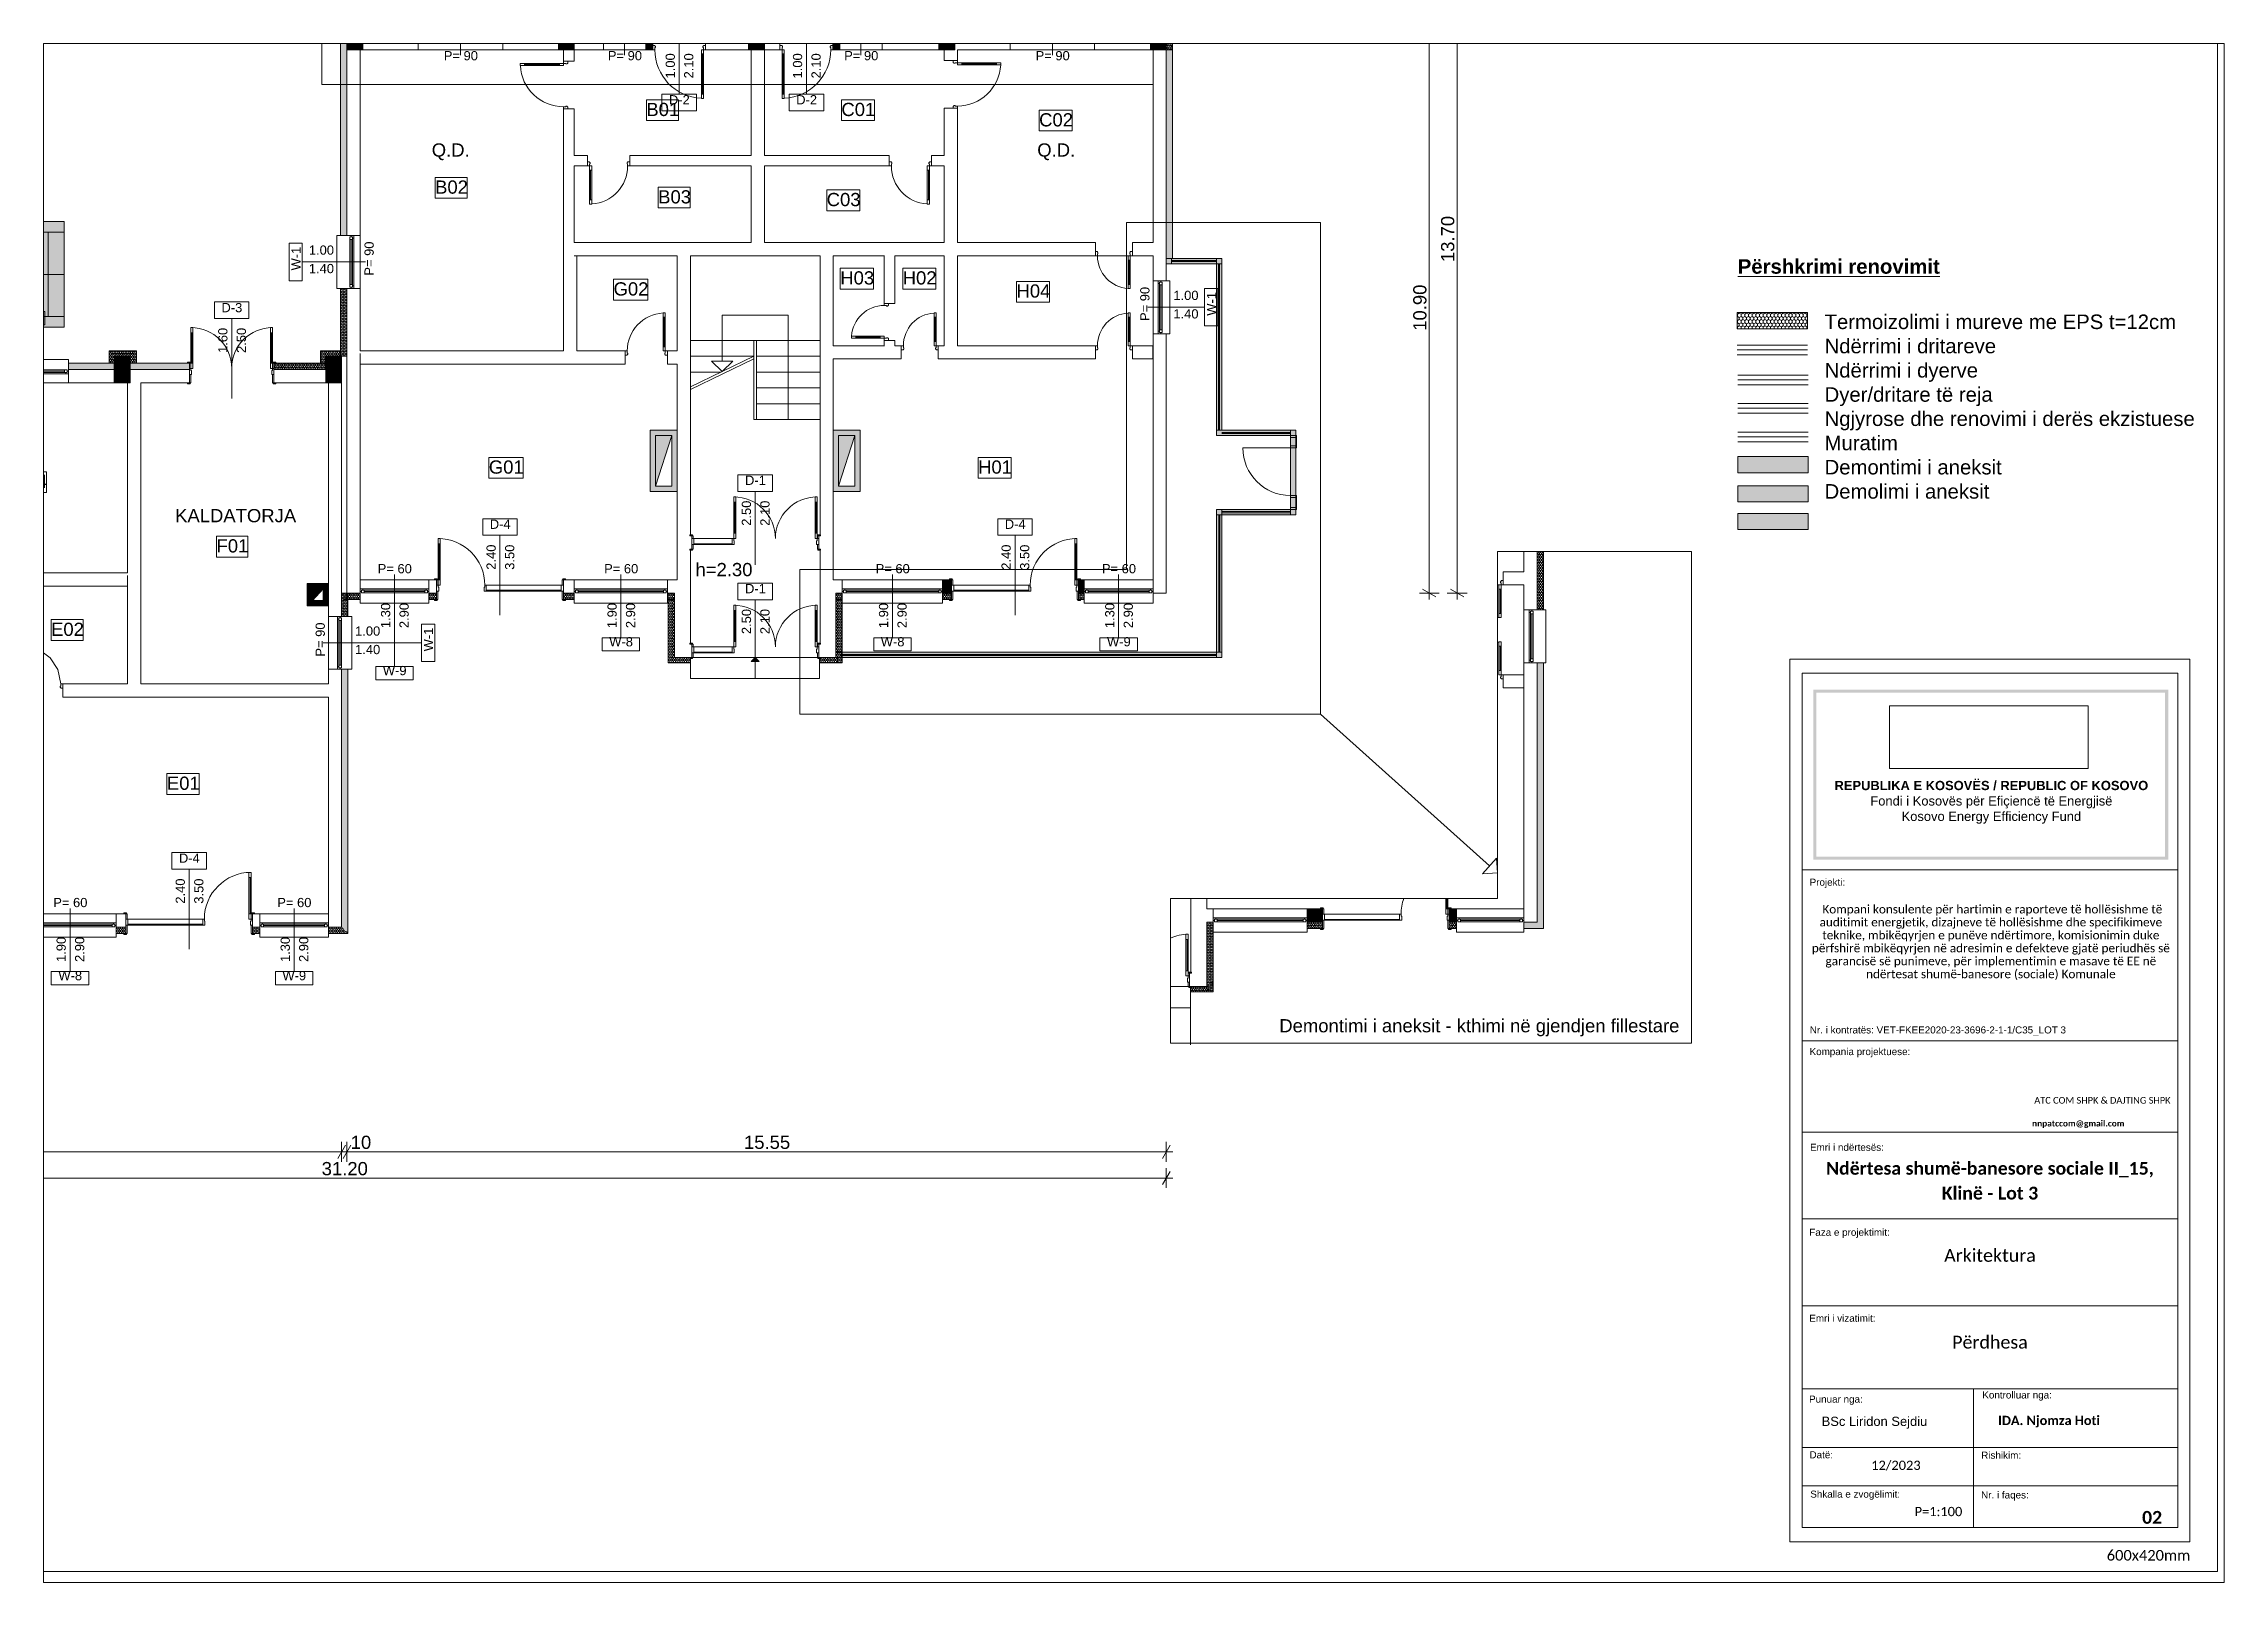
# Paper-space layout 'a3' of a CAD drawing. Header units: feet, sheet in inches. Extents: x 0 to 16.5, y 0 to 11.6.
# The model-space entities are those that its viewports show. They can reach past a viewport. Long polylines and large blocks are cut down to what shows.
import ezdxf
from ezdxf.enums import TextEntityAlignment as Align

# ---------------------------------------------------------------- set-up
doc = ezdxf.new("R2010")
doc.units = ezdxf.units.FT
doc.header["$MEASUREMENT"] = 0
doc.header["$XCLIPFRAME"] = 0
doc.linetypes.add('Dot & Dashed', pattern=[335.138881, 176.388884, -88.194442, 0, -70.555556])
doc.linetypes.add('Long Dashed', pattern=[529.166651, 317.499995, -211.666656])
for name, color, linetype in [('0_muret e jashtme', 7, 'Continuous'), ('Dimensioning - General', 7, 'Continuous'), ('Drawing & Figure', 7, 'Continuous'), ('Shell - Roof', 7, 'Continuous')]:
    doc.layers.add(name, color=color, linetype=linetype)
for name, color, linetype, lineweight in [('0_muret e jashtme_Pen_No__1', 7, 'Continuous', 0), ('0_muret e jashtme_Pen_No__19', 255, 'Continuous', 0), ('0_muret e jashtme_Pen_No__60', 230, 'Continuous', 0), ('Annotation - Text_Pen_No__1', 7, 'Continuous', 0), ('ARCHICAD Door Markers_Pen_No__11', 171, 'Continuous', 0), ('ARCHICAD Door Markers_Pen_No__60', 230, 'Continuous', 0), ('ARCHICAD Doors_Pen_No__1', 7, 'Continuous', 0), ('ARCHICAD Doors_Pen_No__11', 171, 'Continuous', 0), ('ARCHICAD Doors_Pen_No__15', 214, 'Continuous', 0), ('ARCHICAD Doors_Pen_No__60', 230, 'Continuous', 0), ('ARCHICAD Window Markers_Pen_No__20', 1, 'Continuous', 0), ('ARCHICAD Windows_Pen_No__20', 1, 'Continuous', 0), ('Dimensioning - General_Pen_No__1', 7, 'Continuous', 0), ('Dimensioning - General_Pen_No__41', 7, 'Continuous', 0), ('Shell - Roof_Pen_No__1', 7, 'Continuous', 0), ('Shell - Roof_Pen_No__15', 214, 'Continuous', 0), ('Shell - Roof_Pen_No__21', 7, 'Continuous', 0), ('Structural - Bearing_Pen_No__1', 7, 'Continuous', 0), ('Structural - Bearing_Pen_No__11', 171, 'Continuous', 0), ('Structural - Bearing_Pen_No__15', 214, 'Continuous', 0), ('Structural - Bearing_Pen_No__20', 1, 'Continuous', 0), ('Structural - Bearing_Pen_No__31', 171, 'Continuous', 0), ('Structural - Bearing_Pen_No__60', 230, 'Continuous', 0), ('Text blocks_Pen_No__1', 7, 'Continuous', 0), ('Text blocks_Pen_No__2', 8, 'Continuous', 0)]:
    doc.layers.add(name, color=color, linetype=linetype, lineweight=lineweight)
for name, color, linetype, lineweight, true_color in [('0_muret e jashtme_Pen_No__14', 7, 'Continuous', 0, 0xbd8b17), ('0_muret e jashtme_Pen_No__4', 7, 'Continuous', 0, 0x029e21), ('Annotation - Text_Pen_No__61', 7, 'Continuous', 0, 0x6a6a6a), ('ARCHICAD Door Markers_Pen_No__4', 7, 'Continuous', 0, 0x029e21), ('ARCHICAD Doors_Pen_No__4', 7, 'Continuous', 0, 0x029e21), ('ARCHICAD Window Markers_Pen_No__4', 7, 'Continuous', 0, 0x029e21), ('ARCHICAD Windows_Pen_No__4', 7, 'Continuous', 0, 0x029e21), ('Shell - Roof_Pen_No__61', 7, 'Continuous', 0, 0x6a6a6a), ('Structural - Bearing_Pen_No__106', 171, 'Continuous', 0, 0xaaaaff), ('Structural - Bearing_Pen_No__108', 7, 'Continuous', 0, 0xfd8379), ('Structural - Bearing_Pen_No__14', 7, 'Continuous', 0, 0xbd8b17), ('Structural - Bearing_Pen_No__4', 7, 'Continuous', 0, 0x029e21), ('Structural - Bearing_Pen_No__61', 7, 'Continuous', 0, 0x6a6a6a), ('Structural - Bearing_Pen_No__86', 7, 'Continuous', 0, 0x5555ff)]:
    doc.layers.add(name, color=color, linetype=linetype, lineweight=lineweight, true_color=true_color)
doc.styles.add('GENERATED_STYLE_1', font='arial.ttf')
doc.styles.add('GENERATED_STYLE_2', font='arialbd.ttf')
doc.styles.add('GENERATED_STYLE_3', font='calibrib.ttf')
doc.styles.add('GENERATED_STYLE_4', font='calibri.ttf')
doc.styles.add('GENERATED_STYLE_5', font='calibril.ttf')
doc.dimstyles.new('GENERATED_STYLE__1', dxfattribs={"dimtxt": 250, "dimasz": 190, "dimexe": 0.18, "dimexo": 3, "dimgap": 0.09, "dimtad": 1, "dimlfac": 0.001, "dimzin": 0, "dimdsep": 46, "dimtxsty": 'GENERATED_STYLE_1', "dimblk": 'ARROWHEAD_2', "dimblk1": 'ARROWHEAD_2', "dimblk2": 'ARROWHEAD_2', "dimcen": 0.09, "dimclrd": 7, "dimclre": 7, "dimclrt": 7, "dimadec": 0, "dimazin": 0, "dimtfac": 1, "dimtdec": 4, "dimtmove": 0, "dimatfit": 3, "dimfxl": 1, "dimtolj": 1, "dimtzin": 0, "dimarcsym": 0})
doc.dimstyles.new('GENERATED_STYLE__2', dxfattribs={"dimtxt": 250, "dimasz": 190, "dimexe": 0.18, "dimexo": 3, "dimgap": 0.09, "dimtad": 1, "dimtih": 1, "dimtoh": 1, "dimlfac": 0.001, "dimzin": 0, "dimdsep": 46, "dimtxsty": 'GENERATED_STYLE_1', "dimblk": 'ARROWHEAD_2', "dimblk1": 'ARROWHEAD_2', "dimblk2": 'ARROWHEAD_2', "dimcen": 0.09, "dimclrd": 7, "dimclre": 7, "dimclrt": 7, "dimadec": 0, "dimazin": 0, "dimtfac": 1, "dimtdec": 4, "dimtmove": 0, "dimatfit": 3, "dimfxl": 1, "dimtolj": 1, "dimtzin": 0, "dimarcsym": 0})
picture_1 = doc.add_image_def('image1.png', size_in_pixel=(354, 134))
pattern_1 = [(90, (2247653.822, -76424.967), (-34.6410162, 0), [20, -40]), (90, (2247636.502, -76394.967), (-34.6410162, 0), [20, -40]), (150, (2247653.822, -76404.967), (17.320508, 30), [20, -40]), (150, (2247619.18, -76404.967), (17.320508, 30), [20, -40]), (210, (2247653.822, -76424.967), (-17.320508, 30), [20, -40]), (210, (2247619.18, -76424.967), (-17.320508, 30), [20, -40])]

psp = doc.layouts.new('a3')

msp = doc.modelspace()

# ---------------------------------------------------------------- texts
at = {"layer": 'Annotation - Text_Pen_No__1', "color": 7, "style": 'GENERATED_STYLE_3'}
msp.add_text('IDA. Njomza Hoti', height=175, dxfattribs=at).set_placement((2850906.016, -64883.18))
at = {"layer": 'Annotation - Text_Pen_No__1', "color": 7, "linetype": 'Continuous', "lineweight": 0, "attachment_point": 2}
for s, insert, char_height, style in [('\\A1;REPUBLIKA E KOSOVËS / REPUBLIC OF KOSOVO\\P{\\fArial|b0|i0|c0|p34;Fondi i Kosovës për Efiçiencë të Energjisë\\PKosovo Energy Efficiency Fund\\P}', (2850778.013, -52693.432), 175, 'GENERATED_STYLE_2'), ('\\A1;Demontimi i aneksit - kthimi në gjendjen fillestare', (2841091.89, -57201.492), 250, 'GENERATED_STYLE_1'), ('\\A1;Arkitektura', (2850751.549, -61550.826), 242.5, 'GENERATED_STYLE_4'), ('\\A1;Përdhesa', (2850751.549, -63192.951), 242.5, 'GENERATED_STYLE_4'), ('\\A1;12/2023', (2848972.725, -65556.863), 175, 'GENERATED_STYLE_4'), ('\\A1;P=1:100', (2849776.467, -66431.425), 175, 'GENERATED_STYLE_4'), ('\\A1; 02', (2853776.415, -66508.088), 242.5, 'GENERATED_STYLE_3')]:
    msp.add_mtext(s, dxfattribs=dict(at, insert=insert, char_height=char_height, style=style))
at = {"layer": 'Annotation - Text_Pen_No__1', "color": 7, "linetype": 'Continuous', "lineweight": 0, "insert": (2850768.515, -55041.768), "char_height": 160, "width": 6797.99537, "attachment_point": 2, "line_spacing_factor": 0.919632, "style": 'GENERATED_STYLE_5'}
msp.add_mtext('\\A1; Kompani konsulente për hartimin e raporteve të hollësishme të auditimit energjetik, dizajneve të hollësishme dhe specifikimeve teknike, mbikëqyrjen e punëve ndërtimore, komisionimin duke përfshirë mbikëqyrjen në adresimin e defekteve gjatë periudhës së garancisë së punimeve, për implementimin e masave të EE në ndërtesat shumë-banesore (sociale) Komunale', dxfattribs=at)
at = {"layer": 'Annotation - Text_Pen_No__1', "color": 7, "linetype": 'Continuous', "lineweight": 5, "attachment_point": 2}
for s, insert, char_height, style in [('\\A1;ATC COM SHPK & DAJTING SHPK ', (2852878.607, -58675.523), 125, 'GENERATED_STYLE_4'), ('\\A1;BSc Liridon Sejdiu', (2848566.508, -64724.821), 175, 'GENERATED_STYLE_1')]:
    msp.add_mtext(s, dxfattribs=dict(at, insert=insert, char_height=char_height, style=style))
at = {"layer": 'Annotation - Text_Pen_No__1', "color": 7, "linetype": 'Continuous', "lineweight": 0, "insert": (2850751.549, -59903.24), "char_height": 242.5, "attachment_point": 2, "line_spacing_factor": 1.16153, "style": 'GENERATED_STYLE_3'}
msp.add_mtext('\\A1;Ndërtesa shumë-banesore sociale II_15, \\PKlinë - Lot 3', dxfattribs=at)
at = {"layer": 'Annotation - Text_Pen_No__61', "color": 251, "linetype": 'Continuous', "lineweight": 0, "true_color": 0x6a6a6a, "insert": (2853751.09, -67247.013), "char_height": 200, "attachment_point": 2, "style": 'GENERATED_STYLE_4'}
msp.add_mtext('\\A1;600x420mm', dxfattribs=at)
at = {"layer": 'Dimensioning - General_Pen_No__41', "color": 7, "linetype": 'Continuous', "lineweight": 0, "attachment_point": 7}
for s, insert, char_height, style in [('\\A1;{\\LPërshkrimi renovimit}', (2845980.313, -43100.624), 275, 'GENERATED_STYLE_2'), ('\\A1;Projekti:', (2847339.908, -54717.746), 133.375, 'GENERATED_STYLE_1'), ('\\A1;Nr. i kontratës: VET-FKEE2020-23-3696-2-1-1/C35_LOT 3', (2847343.655, -57511.339), 133.375, 'GENERATED_STYLE_1'), ('\\A1;Kompania projektuese:', (2847339, -57923.089), 133.375, 'GENERATED_STYLE_1'), ('\\A1;Emri i ndërtesës:', (2847347.565, -59695.295), 133.375, 'GENERATED_STYLE_1'), ('\\A1;Faza e projektimit:', (2847333.368, -61342.271), 133.375, 'GENERATED_STYLE_1'), ('\\A1;Emri i vizatimit:', (2847333.833, -62930.548), 133.375, 'GENERATED_STYLE_1'), ('\\A1;Punuar nga:', (2847329.673, -64499.11), 133.375, 'GENERATED_STYLE_1'), ('\\A1;Kontrolluar nga:', (2850607.31, -64420.397), 133.375, 'GENERATED_STYLE_1'), ('\\A1;Datë:', (2847337.678, -65513.896), 133.375, 'GENERATED_STYLE_1'), ('\\A1;Rishikim:', (2850585.516, -65522.118), 133.375, 'GENERATED_STYLE_1'), ('\\A1;Shkalla e zvogëlimit:', (2847352.512, -66296.499), 133.375, 'GENERATED_STYLE_1'), ('\\A1;Nr. i faqes:', (2850584.332, -66312.095), 133.375, 'GENERATED_STYLE_1')]:
    msp.add_mtext(s, dxfattribs=dict(at, insert=insert, char_height=char_height, style=style))
at = {"layer": 'Dimensioning - General_Pen_No__41', "color": 7, "linetype": 'Continuous', "lineweight": 5, "insert": (2851548.656, -59262.732), "char_height": 115, "attachment_point": 7, "line_spacing_factor": 0.922253, "style": 'GENERATED_STYLE_1'}
msp.add_mtext('\\A1;\\pt737.29,1517,2350.4,3281.9;{\\fCalibri|b1|i0|c0|p34;nnpatccom@gmail.com}', dxfattribs=at)
at = {"layer": 'Text blocks_Pen_No__1', "color": 7, "linetype": 'Continuous', "lineweight": 0, "attachment_point": 1, "style": 'GENERATED_STYLE_1'}
for s, insert, char_height in [('\\A1;Q.D.', (2821272.981, -40630.868), 250), ('\\A1;Q.D.', (2832728.128, -40630.868), 250), ('\\A1;Termoizolimi i mureve me EPS t=12cm\\PNdërrimi i dritareve\\PNdërrimi i dyerve\\PDyer/dritare të reja\\PNgjyrose dhe renovimi i derës ekzistuese\\PMuratim\\PDemontimi i aneksit\\PDemolimi i aneksit\\P\\P', (2847622.742, -43869.151), 275), ('\\A1;KALDATORJA', (2816418.236, -47549.557), 250), ('\\A1;h=2.30', (2826263.198, -48570.107), 250)]:
    msp.add_mtext(s, dxfattribs=dict(at, insert=insert, char_height=char_height))
at = {"layer": 'Text blocks_Pen_No__2', "color": 8, "linetype": 'Continuous', "lineweight": 0, "char_height": 250, "attachment_point": 1, "style": 'GENERATED_STYLE_1'}
for s, insert in [('\\A1;B01', (2825332.729, -39863.424)), ('\\A1;C01', (2829022.921, -39863.424)), ('\\A1;C02', (2832763.587, -40059.852)), ('\\A1;B02', (2821336.541, -41332.498)), ('\\A1;B03', (2825556.515, -41517.052)), ('\\A1;C03', (2828744.566, -41568.328)), ('\\A1;G02', (2824712.285, -43259.258)), ('\\A1;H03', (2829002.134, -43050.889)), ('\\A1;H02', (2830182.397, -43050.889)), ('\\A1;H04', (2832335.617, -43298.435)), ('\\A1;A04', (2813378.994, -46901.398)), ('\\A1;G01', (2822353.043, -46630.276)), ('\\A1;H01', (2831608.88, -46630.276)), ('\\A1;F01', (2817201.581, -48121.792)), ('\\A1;E02', (2814071.136, -49700.166)), ('\\A1;E01', (2816263.067, -52612.829))]:
    msp.add_mtext(s, dxfattribs=dict(at, insert=insert))

# ---------------------------------------------------------------- blocks, each defined once
blk = doc.blocks.new('Window 22_2')
at = {"layer": 'ARCHICAD Windows_Pen_No__20', "color": 1, "linetype": 'Continuous', "lineweight": 0}
for p, q in [((-800, 150), (-800, 220)), ((-800, 220), (800, 220)), ((-800, 150), (-800, 30)), ((-800, 30), (-800, 0)), ((-800, 0), (-775, 0)), ((-800, 0), (-800, -50)), ((-800, 0), (-800, -50)), ((-775, 25), (-725, 25)), ((-775, -25), (-775, 25)), ((-775, 0), (-775, -25)), ((-725, 25), (725, 25)), ((-725, 25), (-725, -25)), ((-725, 25), (725, 25)), ((-725, 0), (725, 0)), ((725, -25), (725, 25)), ((725, 25), (775, 25)), ((775, 25), (775, -25)), ((775, -25), (775, 0)), ((775, 0), (800, 0)), ((800, 220), (800, 150)), ((800, 150), (800, 30)), ((800, 30), (800, 0)), ((800, 0), (800, -50)), ((800, 0), (800, -50)), ((-750, -50), (-800, -50)), ((-800, -50), (-800, -220)), ((-800, -220), (800, -220)), ((-775, -25), (-750, -25)), ((-725, -25), (-775, -25)), ((-750, -25), (-750, -50)), ((750, -50), (-750, -50)), ((725, -25), (-725, -25)), ((775, -25), (725, -25)), ((750, -50), (750, -25)), ((750, -25), (775, -25)), ((800, -50), (750, -50)), ((800, -50), (800, -220))]:
    blk.add_line(p, q, dxfattribs=at)
blk = doc.blocks.new('W Marker 22_3')
at = {"layer": 'ARCHICAD Window Markers_Pen_No__20', "color": 1, "linetype": 'Continuous', "lineweight": 0}
for p, q in [((354, 975), (-354, 975)), ((-354, 975), (-354, 725)), ((354, 725), (354, 975)), ((-354, 725), (354, 725)), ((0, 725), (0, -470))]:
    blk.add_line(p, q, dxfattribs=at)
at = {"layer": 'ARCHICAD Window Markers_Pen_No__20', "color": 1, "lineweight": 0, "style": 'GENERATED_STYLE_1'}
for tag, p in [('AC_MarkerText_2', (-28, 192)), ('AC_MarkerText_3', (323, 192))]:
    blk.add_attdef(tag, text='', height=175, rotation=90, dxfattribs=at).set_placement(p, align=Align.BOTTOM_LEFT)
for tag, p in [('AC_MarkerText_1', (-220, 763)), ('AC_MarkerText_4', (-317, -623))]:
    blk.add_attdef(tag, text='', height=175, dxfattribs=at).set_placement(p, align=Align.BOTTOM_LEFT)
blk = doc.blocks.new('Window 22_3')
at = {"layer": 'ARCHICAD Windows_Pen_No__20', "color": 1, "linetype": 'Continuous', "lineweight": 0}
for p, q in [((-400, 150), (-400, 220)), ((-400, 220), (400, 220)), ((-400, 150), (-400, 30)), ((-400, 30), (-400, 0)), ((-400, 0), (-375, 0)), ((-400, 0), (-400, -50)), ((-400, 0), (-400, -50)), ((-375, 25), (-325, 25)), ((-375, -25), (-375, 25)), ((-375, 0), (-375, -25)), ((-325, 25), (325, 25)), ((-325, 25), (-325, -25)), ((-325, 25), (325, 25)), ((-325, 0), (325, 0)), ((325, -25), (325, 25)), ((325, 25), (375, 25)), ((375, 25), (375, -25)), ((375, -25), (375, 0)), ((375, 0), (400, 0)), ((400, 220), (400, 150)), ((400, 150), (400, 30)), ((400, 30), (400, 0)), ((400, 0), (400, -50)), ((400, 0), (400, -50)), ((-350, -50), (-400, -50)), ((-400, -50), (-400, -220)), ((-400, -220), (400, -220)), ((-375, -25), (-350, -25)), ((-325, -25), (-375, -25)), ((-350, -25), (-350, -50)), ((350, -50), (-350, -50)), ((325, -25), (-325, -25)), ((375, -25), (325, -25)), ((350, -50), (350, -25)), ((350, -25), (375, -25)), ((400, -50), (350, -50)), ((400, -50), (400, -220))]:
    blk.add_line(p, q, dxfattribs=at)
blk = doc.blocks.new('Storefront 22')
at = {"layer": 'ARCHICAD Doors_Pen_No__60', "color": 230, "linetype": 'Continuous', "lineweight": 0}
for p, q in [((420, 840), (420, 920)), ((420, 920), (460, 920)), ((420, 840), (440, 840)), ((420, 80), (420, 840)), ((460, 840), (420, 840)), ((440, 840), (460, 840)), ((440, 80), (440, 840)), ((440, 840), (440, 80)), ((440, 840), (440, 80)), ((460, 920), (460, 840)), ((460, 840), (460, 80)), ((-500, 0), (-500, -80)), ((-460, 0), (-500, 0)), ((-500, 0), (-500, -80)), ((-500, 0), (-500, -80)), ((-460, -40), (-460, 0)), ((440, 80), (420, 80)), ((420, 0), (420, 80)), ((420, 80), (460, 80)), ((460, 0), (420, 0)), ((460, 80), (440, 80)), ((460, 80), (460, 0)), ((460, 0), (460, -40)), ((500, 0), (460, 0)), ((500, -80), (500, 0)), ((500, 0), (500, -80)), ((500, 0), (500, -80)), ((-500, -80), (-460, -80)), ((-500, -80), (-500, -250)), ((-500, -250), (-500, -370)), ((-450, -40), (-460, -40)), ((-460, -80), (-460, -65.4)), ((-460, -65.4), (-450, -65.4)), ((-450, -65.4), (-450, -40)), ((460, -40), (450, -40)), ((450, -40), (450, -65.4)), ((450, -65.4), (460, -65.4)), ((460, -65.4), (460, -80)), ((460, -80), (500, -80)), ((500, -80), (500, -250)), ((500, -250), (500, -370))]:
    blk.add_line(p, q, dxfattribs=at)
blk.add_arc((460, 0), 920, 92.49191, 180, dxfattribs=at)
blk = doc.blocks.new('D Marker 22')
at = {"layer": 'ARCHICAD Door Markers_Pen_No__60', "color": 230, "linetype": 'Continuous', "lineweight": 0}
for p, q in [((0, -1213), (0, 300)), ((-327, -1213), (-327, -1527)), ((327, -1213), (-327, -1213)), ((327, -1527), (327, -1213)), ((-327, -1527), (327, -1527))]:
    blk.add_line(p, q, dxfattribs=at)
at = {"layer": 'ARCHICAD Door Markers_Pen_No__60', "color": 230, "lineweight": 0, "style": 'GENERATED_STYLE_1'}
for tag, p in [('AC_MarkerText_3', (322, -913)), ('A', (-28, -913))]:
    blk.add_attdef(tag, text='', height=175, rotation=90, dxfattribs=at).set_placement(p, align=Align.BOTTOM_LEFT)
blk.add_attdef('AC_MarkerText_1', text='', height=175, dxfattribs=at).set_placement((-193, -1457), align=Align.BOTTOM_LEFT)
blk = doc.blocks.new('Double Door 22')
at = {"layer": 'ARCHICAD Doors_Pen_No__11', "color": 171, "linetype": 'Continuous', "lineweight": 0}
for p, q in [((-772, 772), (-772, 672)), ((-732, 772), (-772, 772)), ((-772, 672), (-772, 100)), ((-752, 672), (-772, 672)), ((-772, 672), (-732, 672)), ((-752, 100), (-752, 672)), ((-752, 672), (-752, 100)), ((-732, 672), (-752, 672)), ((-752, 672), (-752, 100)), ((-732, 672), (-732, 772)), ((-732, 100), (-732, 672)), ((732, 672), (732, 772)), ((732, 772), (772, 772)), ((732, 672), (752, 672)), ((732, 100), (732, 672)), ((772, 672), (732, 672)), ((752, 672), (772, 672)), ((752, 100), (752, 672)), ((752, 672), (752, 100)), ((752, 672), (752, 100)), ((772, 772), (772, 672)), ((772, 672), (772, 100)), ((-837, 100), (-837, 119)), ((-837, 119), (-787, 119)), ((-787, 100), (-837, 100)), ((-800, 100), (-837, 100)), ((-800, 100), (-837, 100)), ((-800, 0), (-800, 100)), ((-800, 100), (-775, 100)), ((-800, 100), (-800, 0)), ((-800, 100), (-800, 0)), ((-800, 100), (-800, 0)), ((-775, 0), (-800, 0)), ((-772, 0), (-800, 0)), ((-800, 0), (-800, -115)), ((-800, 0), (-800, -20)), ((-800, 0), (-800, -20)), ((-787, 119), (-787, 100)), ((-775, 100), (-775, 0)), ((-772, 100), (-752, 100)), ((-732, 100), (-772, 100)), ((-772, 100), (-772, 0)), ((-772, -40), (-772, 0)), ((-772, 0), (-732, 0)), ((-752, 100), (-732, 100)), ((-732, 0), (-732, 100)), ((752, 100), (732, 100)), ((732, 0), (732, 100)), ((732, 100), (772, 100)), ((772, 0), (732, 0)), ((772, 100), (752, 100)), ((772, 100), (772, 0)), ((800, 0), (772, 0)), ((772, 0), (772, -40)), ((775, 0), (775, 100)), ((775, 100), (800, 100)), ((800, 0), (775, 0)), ((787, 119), (837, 119)), ((787, 100), (787, 119)), ((837, 100), (787, 100)), ((800, 100), (800, 0)), ((800, 100), (800, 0)), ((800, 100), (800, 0)), ((800, 100), (800, 0)), ((800, 100), (837, 100)), ((800, 100), (837, 100)), ((800, -115), (800, 0)), ((800, 0), (800, -20)), ((800, 0), (800, -20)), ((837, 119), (837, 100)), ((-837, -289), (-837, -270)), ((-837, -270), (-787, -270)), ((-800, -270), (-837, -270)), ((-800, -270), (-837, -270)), ((-787, -289), (-837, -289)), ((-800, -20), (-800, -115)), ((-800, -20), (-800, -115)), ((-800, -270), (-800, -115)), ((-800, -115), (-775, -115)), ((-800, -115), (-760, -115)), ((-800, -115), (-800, -270)), ((-800, -115), (-800, -270)), ((-775, -270), (-800, -270)), ((-787, -270), (-787, -289)), ((-775, -115), (-775, -270)), ((-760, -40), (-772, -40)), ((-760, -115), (-760, -40)), ((772, -40), (760, -40)), ((760, -40), (760, -115)), ((760, -115), (800, -115)), ((775, -270), (775, -115)), ((775, -115), (800, -115)), ((800, -270), (775, -270)), ((787, -270), (837, -270)), ((787, -289), (787, -270)), ((837, -289), (787, -289)), ((800, -20), (800, -115)), ((800, -20), (800, -115)), ((800, -115), (800, -270)), ((800, -115), (800, -270)), ((800, -115), (800, -270)), ((800, -270), (837, -270)), ((800, -270), (837, -270)), ((837, -270), (837, -289))]:
    blk.add_line(p, q, dxfattribs=at)
for centre, start, end in [((-772, 0), 0, 90), ((772, 0), 90, 180)]:
    blk.add_arc(centre, 772, start, end, dxfattribs=at)
blk = doc.blocks.new('D Marker 22_6')
at = {"layer": 'ARCHICAD Door Markers_Pen_No__11', "color": 171, "linetype": 'Continuous', "lineweight": 0}
for p, q in [((327, 1157), (-327, 1157)), ((-327, 1157), (-327, 843)), ((-327, 843), (327, 843)), ((0, 843), (0, -670)), ((327, 843), (327, 1157))]:
    blk.add_line(p, q, dxfattribs=at)
at = {"layer": 'ARCHICAD Door Markers_Pen_No__11', "color": 171, "lineweight": 0, "style": 'GENERATED_STYLE_1'}
for tag, p in [('AC_MarkerText_2', (-28, 192)), ('AC_MarkerText_3', (323, 192))]:
    blk.add_attdef(tag, text='', height=175, rotation=90, dxfattribs=at).set_placement(p, align=Align.BOTTOM_LEFT)
blk.add_attdef('AC_MarkerText_1', text='', height=175, dxfattribs=at).set_placement((-193, 910), align=Align.BOTTOM_LEFT)
blk = doc.blocks.new('Wall_2', base_point=(2804368, -45159))
at = {"layer": '0_muret e jashtme_Pen_No__14', "linetype": 'Continuous', "lineweight": 0, "true_color": 0xbd8b17}
h = blk.add_hatch(dxfattribs=at)
h.set_pattern_fill('STYROFOAM_SM_INSULATION', color=42, style=0, pattern_type=2)
h.set_pattern_definition(pattern_1)
h.paths.add_polyline_path([(2804368, -44909), (2805418, -44909), (2805418, -44789), (2804368, -44789)])
h = blk.add_hatch(dxfattribs=at)
h.set_pattern_fill('STYROFOAM_SM_INSULATION', color=42, style=0, pattern_type=2)
h.set_pattern_definition(pattern_1)
h.paths.add_polyline_path([(2807018, -44789), (2807018, -44909), (2808900, -44909), (2808900, -44789)])
h = blk.add_hatch(dxfattribs=at)
h.set_pattern_fill('STYROFOAM_SM_INSULATION', color=42, style=0, pattern_type=2)
h.set_pattern_definition(pattern_1)
h.paths.add_polyline_path([(2809700, -44789), (2809700, -44909), (2809865, -44909), (2809865, -44789)])
h = blk.add_hatch(dxfattribs=at)
h.set_pattern_fill('STYROFOAM_SM_INSULATION', color=42, style=0, pattern_type=2)
h.set_pattern_definition(pattern_1)
h.paths.add_polyline_path([(2810865, -44789), (2810865, -44909), (2812802, -44909), (2812802, -44789)])
h = blk.add_hatch(dxfattribs=at)
h.set_pattern_fill('STYROFOAM_SM_INSULATION', color=42, style=0, pattern_type=2)
h.set_pattern_definition(pattern_1)
h.paths.add_polyline_path([(2814402, -44789), (2814402, -44909), (2816688, -44909), (2816688, -44789)])
h = blk.add_hatch(dxfattribs=at)
h.set_pattern_fill('STYROFOAM_SM_INSULATION', color=42, style=0, pattern_type=2)
h.set_pattern_definition(pattern_1)
h.paths.add_polyline_path([(2818288, -44909), (2819487, -44909), (2819568, -44789), (2818288, -44789)])
h = blk.add_hatch(dxfattribs=at)
h.set_pattern_fill('STYROFOAM_SM_INSULATION', color=42, style=0, pattern_type=2)
h.set_pattern_definition(pattern_1)
h.paths.add_polyline_path([(2819487, -44909), (2819568, -44909), (2819568, -44789)])
at = {"layer": '0_muret e jashtme_Pen_No__1', "color": 7, "linetype": 'Continuous', "lineweight": 0}
for p, q in [((2805418, -44909), (2804368, -44909)), ((2805418, -44789), (2805418, -44909)), ((2805418, -44909), (2805418, -44939)), ((2805418, -44939), (2805418, -44989)), ((2807018, -44789), (2807018, -44909)), ((2808900, -44909), (2807018, -44909)), ((2807018, -44909), (2807018, -44939)), ((2807018, -44939), (2807018, -44989)), ((2808900, -44789), (2808900, -44909)), ((2808900, -44909), (2808900, -44939)), ((2808900, -44939), (2808900, -44989)), ((2809700, -44789), (2809700, -44909)), ((2809865, -44909), (2809700, -44909)), ((2809700, -44909), (2809700, -44939)), ((2809700, -44939), (2809700, -44989)), ((2809865, -44909), (2809865, -44789)), ((2809865, -45079), (2809865, -44909)), ((2810865, -44909), (2810865, -44789)), ((2812802, -44909), (2810865, -44909)), ((2810865, -45079), (2810865, -44909)), ((2812802, -44789), (2812802, -44909)), ((2812802, -44909), (2812802, -44939)), ((2812802, -44939), (2812802, -44989)), ((2814402, -44789), (2814402, -44909)), ((2816688, -44909), (2814402, -44909)), ((2814402, -44909), (2814402, -44939)), ((2814402, -44939), (2814402, -44989)), ((2816688, -44789), (2816651, -44789)), ((2816688, -44789), (2816688, -44889)), ((2816688, -44789), (2816688, -44889)), ((2816688, -44889), (2816688, -44909)), ((2816688, -44909), (2816688, -45004)), ((2818288, -44789), (2818325, -44789)), ((2818288, -44789), (2818288, -44889)), ((2818288, -44789), (2818288, -44889)), ((2818288, -44889), (2818288, -44909)), ((2819318, -44909), (2818288, -44909)), ((2818288, -44909), (2818288, -45004)), ((2819487, -44909), (2819318, -44909)), ((2819487, -44909), (2819568, -44909)), ((2805418, -44989), (2805418, -45159)), ((2807018, -44989), (2807018, -45159)), ((2808900, -44989), (2808900, -45159)), ((2809700, -44989), (2809700, -45159)), ((2809865, -45159), (2809865, -45079)), ((2810865, -45159), (2810865, -45079)), ((2812802, -44989), (2812802, -45159)), ((2814402, -44989), (2814402, -45159)), ((2816688, -45159), (2816651, -45159)), ((2816688, -45004), (2816688, -45159)), ((2818288, -45004), (2818288, -45159)), ((2818288, -45159), (2818325, -45159))]:
    blk.add_line(p, q, dxfattribs=at)
at = {"layer": '0_muret e jashtme_Pen_No__1', "color": 7, "linetype": 'Continuous', "lineweight": 0, "flags": 128}
for points in [[(2805418, -44789), (2804368, -44789)], [(2804368, -44789), (2804368, -44909)], [(2804368, -44909), (2804368, -45159)], [(2808900, -44789), (2807018, -44789)], [(2809865, -44789), (2809700, -44789)], [(2812802, -44789), (2810865, -44789)], [(2816688, -44789), (2814402, -44789)], [(2819568, -44789), (2818288, -44789)], [(2819568, -44789), (2819568, -44909)], [(2819568, -44909), (2819568, -45159)], [(2804368, -45159), (2805418, -45159)], [(2807018, -45159), (2808118, -45159)], [(2808318, -45159), (2808900, -45159)], [(2809700, -45159), (2809865, -45159)], [(2810865, -45159), (2811518, -45159)], [(2811718, -45159), (2812802, -45159)], [(2814402, -45159), (2815518, -45159)], [(2815768, -45159), (2816688, -45159)], [(2818288, -45159), (2819318, -45159)]]:
    blk.add_lwpolyline(points, dxfattribs=at)
at = {"layer": 'ARCHICAD Door Markers_Pen_No__11', "color": 171, "lineweight": 0}
blk.add_blockref('D Marker 22_6', (2817488, -44789), dxfattribs=at).add_auto_attribs({'AC_MarkerText_1': 'D-3', 'AC_MarkerText_2': '1.60', 'AC_MarkerText_3': '2.50'})
at = {"layer": 'ARCHICAD Door Markers_Pen_No__60', "color": 230, "lineweight": 0}
blk.add_blockref('D Marker 22', (2810365, -44789), dxfattribs=at).add_auto_attribs({'A': '1.00', 'AC_MarkerText_1': 'D-2', 'AC_MarkerText_3': '2.10'})
at = {"layer": 'ARCHICAD Doors_Pen_No__11', "color": 171, "linetype": 'Continuous', "lineweight": 0, "zscale": 1000}
blk.add_blockref('Double Door 22', (2817488, -44889), dxfattribs=at)
at = {"layer": 'ARCHICAD Doors_Pen_No__60', "color": 230, "linetype": 'Continuous', "lineweight": 0, "xscale": -1, "zscale": 1000, "rotation": 180}
blk.add_blockref('Storefront 22', (2810365, -45159), dxfattribs=at)
at = {"layer": 'ARCHICAD Window Markers_Pen_No__20', "color": 1, "lineweight": 0}
for p in [(2806218, -44789), (2813602, -44789)]:
    blk.add_blockref('W Marker 22_3', p, dxfattribs=at).add_auto_attribs({'AC_MarkerText_1': 'W-2', 'AC_MarkerText_2': '1.60', 'AC_MarkerText_3': '1.40', 'AC_MarkerText_4': 'P= 90'})
ref = blk.add_blockref('W Marker 22_3', (2809300, -44789), dxfattribs=at)
ref.add_attrib('AC_MarkerText_1', 'W-3', dxfattribs={"color": 1, "lineweight": 0, "height": 175, "style": 'GENERATED_STYLE_1'}).set_placement((2809080, -44029), align=Align.BOTTOM_LEFT)
ref.add_attrib('AC_MarkerText_2', '80', dxfattribs={"color": 1, "lineweight": 0, "height": 175, "rotation": 90, "style": 'GENERATED_STYLE_1'}).set_placement((2809273, -44397), align=Align.BOTTOM_LEFT)
ref.add_attrib('AC_MarkerText_3', '1.40', dxfattribs={"color": 1, "lineweight": 0, "height": 175, "rotation": 90, "style": 'GENERATED_STYLE_1'}).set_placement((2809623, -44597), align=Align.BOTTOM_LEFT)
ref.add_attrib('AC_MarkerText_4', 'P= 90', dxfattribs={"color": 1, "lineweight": 0, "height": 175, "style": 'GENERATED_STYLE_1'}).set_placement((2808984, -45411), align=Align.BOTTOM_LEFT)
at = {"layer": 'ARCHICAD Windows_Pen_No__20', "color": 1, "linetype": 'Continuous', "lineweight": 0, "xscale": -1, "zscale": 1000}
for name, p in [('Window 22_2', (2806218, -44939)), ('Window 22_3', (2809300, -44939))]:
    blk.add_blockref(name, p, dxfattribs=at)
at = {"layer": 'ARCHICAD Windows_Pen_No__20', "color": 1, "linetype": 'Continuous', "lineweight": 0, "zscale": 1000}
blk.add_blockref('Window 22_2', (2813602, -44939), dxfattribs=at)
blk = doc.blocks.new('Wall_4', base_point=(2819918, -38859))
at = {"layer": '0_muret e jashtme_Pen_No__14', "linetype": 'Continuous', "lineweight": 0, "true_color": 0xbd8b17}
h = blk.add_hatch(dxfattribs=at)
h.set_pattern_fill('STYROFOAM_SM_INSULATION', color=42, style=0, pattern_type=2)
h.set_pattern_definition(pattern_1)
h.paths.add_polyline_path([(2819918, -38609), (2821018, -38609), (2821018, -38489), (2819918, -38489)])
h = blk.add_hatch(dxfattribs=at)
h.set_pattern_fill('STYROFOAM_SM_INSULATION', color=42, style=0, pattern_type=2)
h.set_pattern_definition(pattern_1)
h.paths.add_polyline_path([(2822618, -38609), (2824522, -38609), (2824522, -38489), (2822618, -38489)])
h = blk.add_hatch(dxfattribs=at)
h.set_pattern_fill('STYROFOAM_SM_INSULATION', color=42, style=0, pattern_type=2)
h.set_pattern_definition(pattern_1)
h.paths.add_polyline_path([(2825322, -38609), (2825453, -38609), (2825453, -38489), (2825322, -38489)])
h = blk.add_hatch(dxfattribs=at)
h.set_pattern_fill('STYROFOAM_SM_INSULATION', color=42, style=0, pattern_type=2)
h.set_pattern_definition(pattern_1)
h.paths.add_polyline_path([(2826453, -38489), (2826453, -38609), (2827861, -38609), (2827861, -38489)])
h = blk.add_hatch(dxfattribs=at)
h.set_pattern_fill('STYROFOAM_SM_INSULATION', color=42, style=0, pattern_type=2)
h.set_pattern_definition(pattern_1)
h.paths.add_polyline_path([(2828861, -38489), (2828861, -38609), (2828992, -38609), (2828992, -38489)])
h = blk.add_hatch(dxfattribs=at)
h.set_pattern_fill('STYROFOAM_SM_INSULATION', color=42, style=0, pattern_type=2)
h.set_pattern_definition(pattern_1)
h.paths.add_polyline_path([(2829792, -38609), (2832214, -38609), (2832214, -38489), (2829792, -38489)])
h = blk.add_hatch(dxfattribs=at)
h.set_pattern_fill('STYROFOAM_SM_INSULATION', color=42, style=0, pattern_type=2)
h.set_pattern_definition(pattern_1)
h.paths.add_polyline_path([(2833814, -38609), (2834868, -38609), (2834868, -38489), (2833814, -38489)])
at = {"layer": '0_muret e jashtme_Pen_No__1', "color": 7, "linetype": 'Continuous', "lineweight": 0}
for p, q in [((2821018, -38609), (2819918, -38609)), ((2821018, -38489), (2821018, -38609)), ((2821018, -38609), (2821018, -38639)), ((2821018, -38639), (2821018, -38689)), ((2821018, -38689), (2821018, -38859)), ((2822618, -38489), (2822618, -38609)), ((2824522, -38609), (2822618, -38609)), ((2822618, -38609), (2822618, -38639)), ((2822618, -38639), (2822618, -38689)), ((2822618, -38689), (2822618, -38859)), ((2824522, -38489), (2824522, -38609)), ((2824522, -38609), (2824522, -38639)), ((2824522, -38639), (2824522, -38689)), ((2824522, -38689), (2824522, -38859)), ((2825322, -38489), (2825322, -38609)), ((2825453, -38609), (2825322, -38609)), ((2825322, -38609), (2825322, -38639)), ((2825322, -38639), (2825322, -38689)), ((2825322, -38689), (2825322, -38859)), ((2825453, -38609), (2825453, -38489)), ((2825453, -38779), (2825453, -38609)), ((2825453, -38859), (2825453, -38779)), ((2826453, -38609), (2826453, -38489)), ((2827861, -38609), (2826453, -38609)), ((2826453, -38779), (2826453, -38609)), ((2826453, -38859), (2826453, -38779)), ((2827861, -38609), (2827861, -38489)), ((2827861, -38779), (2827861, -38609)), ((2827861, -38859), (2827861, -38779)), ((2828861, -38609), (2828861, -38489)), ((2828992, -38609), (2828861, -38609)), ((2828861, -38779), (2828861, -38609)), ((2828861, -38859), (2828861, -38779)), ((2828992, -38489), (2828992, -38609)), ((2828992, -38609), (2828992, -38639)), ((2828992, -38639), (2828992, -38689)), ((2828992, -38689), (2828992, -38859)), ((2829792, -38489), (2829792, -38609)), ((2832214, -38609), (2829792, -38609)), ((2829792, -38609), (2829792, -38639)), ((2829792, -38639), (2829792, -38689)), ((2829792, -38689), (2829792, -38859)), ((2832214, -38489), (2832214, -38609)), ((2832214, -38609), (2832214, -38639)), ((2832214, -38639), (2832214, -38689)), ((2832214, -38689), (2832214, -38859)), ((2833814, -38489), (2833814, -38609)), ((2834868, -38609), (2833814, -38609)), ((2833814, -38609), (2833814, -38639)), ((2833814, -38639), (2833814, -38689)), ((2833814, -38689), (2833814, -38859))]:
    blk.add_line(p, q, dxfattribs=at)
at = {"layer": '0_muret e jashtme_Pen_No__1', "color": 7, "linetype": 'Continuous', "lineweight": 0, "flags": 128}
for points in [[(2821018, -38489), (2819918, -38489)], [(2819918, -38489), (2819918, -38609)], [(2824522, -38489), (2822618, -38489)], [(2825453, -38489), (2825322, -38489)], [(2827861, -38489), (2826453, -38489)], [(2828992, -38489), (2828861, -38489)], [(2832214, -38489), (2829792, -38489)], [(2834868, -38489), (2833814, -38489)], [(2834868, -38859), (2834868, -38489)], [(2819918, -38859), (2821018, -38859)], [(2822618, -38859), (2823768, -38859)], [(2823968, -38859), (2824522, -38859)], [(2825322, -38859), (2825453, -38859)], [(2826453, -38859), (2827318, -38859)], [(2827568, -38859), (2827861, -38859)], [(2828861, -38859), (2828992, -38859)], [(2829792, -38859), (2830968, -38859)], [(2831218, -38859), (2832214, -38859)], [(2833814, -38859), (2834868, -38859)]]:
    blk.add_lwpolyline(points, dxfattribs=at)
at = {"layer": 'ARCHICAD Door Markers_Pen_No__60', "color": 230, "lineweight": 0}
for p in [(2825953, -38489), (2828361, -38489)]:
    blk.add_blockref('D Marker 22', p, dxfattribs=at).add_auto_attribs({'A': '1.00', 'AC_MarkerText_1': 'D-2', 'AC_MarkerText_3': '2.10'})
at = {"layer": 'ARCHICAD Doors_Pen_No__60', "color": 230, "linetype": 'Continuous', "lineweight": 0, "xscale": -1, "zscale": 1000, "rotation": 180}
blk.add_blockref('Storefront 22', (2825953, -38859), dxfattribs=at)
at = {"layer": 'ARCHICAD Doors_Pen_No__60', "color": 230, "linetype": 'Continuous', "lineweight": 0, "zscale": 1000, "rotation": 180}
blk.add_blockref('Storefront 22', (2828361, -38859), dxfattribs=at)
at = {"layer": 'ARCHICAD Window Markers_Pen_No__20', "color": 1, "lineweight": 0}
for p in [(2821818, -38489), (2833014, -38489)]:
    blk.add_blockref('W Marker 22_3', p, dxfattribs=at).add_auto_attribs({'AC_MarkerText_1': 'W-2', 'AC_MarkerText_2': '1.60', 'AC_MarkerText_3': '1.40', 'AC_MarkerText_4': 'P= 90'})
ref = blk.add_blockref('W Marker 22_3', (2824922, -38489), dxfattribs=at)
ref.add_attrib('AC_MarkerText_1', 'W-3', dxfattribs={"color": 1, "lineweight": 0, "height": 175, "style": 'GENERATED_STYLE_1'}).set_placement((2824702, -37729), align=Align.BOTTOM_LEFT)
ref.add_attrib('AC_MarkerText_2', '80', dxfattribs={"color": 1, "lineweight": 0, "height": 175, "rotation": 90, "style": 'GENERATED_STYLE_1'}).set_placement((2824894, -38097), align=Align.BOTTOM_LEFT)
ref.add_attrib('AC_MarkerText_3', '1.40', dxfattribs={"color": 1, "lineweight": 0, "height": 175, "rotation": 90, "style": 'GENERATED_STYLE_1'}).set_placement((2825244, -38297), align=Align.BOTTOM_LEFT)
ref.add_attrib('AC_MarkerText_4', 'P= 90', dxfattribs={"color": 1, "lineweight": 0, "height": 175, "style": 'GENERATED_STYLE_1'}).set_placement((2824605, -39111), align=Align.BOTTOM_LEFT)
ref = blk.add_blockref('W Marker 22_3', (2829392, -38489), dxfattribs=at)
ref.add_attrib('AC_MarkerText_1', 'W-3', dxfattribs={"color": 1, "lineweight": 0, "height": 175, "style": 'GENERATED_STYLE_1'}).set_placement((2829172, -37729), align=Align.BOTTOM_LEFT)
ref.add_attrib('AC_MarkerText_2', '80', dxfattribs={"color": 1, "lineweight": 0, "height": 175, "rotation": 90, "style": 'GENERATED_STYLE_1'}).set_placement((2829365, -38097), align=Align.BOTTOM_LEFT)
ref.add_attrib('AC_MarkerText_3', '1.40', dxfattribs={"color": 1, "lineweight": 0, "height": 175, "rotation": 90, "style": 'GENERATED_STYLE_1'}).set_placement((2829715, -38297), align=Align.BOTTOM_LEFT)
ref.add_attrib('AC_MarkerText_4', 'P= 90', dxfattribs={"color": 1, "lineweight": 0, "height": 175, "style": 'GENERATED_STYLE_1'}).set_placement((2829076, -39111), align=Align.BOTTOM_LEFT)
at = {"layer": 'ARCHICAD Windows_Pen_No__20', "color": 1, "linetype": 'Continuous', "lineweight": 0, "xscale": -1, "zscale": 1000}
blk.add_blockref('Window 22_2', (2821818, -38639), dxfattribs=at)
at = {"layer": 'ARCHICAD Windows_Pen_No__20', "color": 1, "linetype": 'Continuous', "lineweight": 0, "zscale": 1000}
for name, p in [('Window 22_3', (2824922, -38639)), ('Window 22_3', (2829392, -38639)), ('Window 22_2', (2833014, -38639))]:
    blk.add_blockref(name, p, dxfattribs=at)
blk = doc.blocks.new('Window 22_6')
at = {"layer": 'ARCHICAD Windows_Pen_No__20', "color": 1, "linetype": 'Continuous', "lineweight": 0}
for p, q in [((-500, 200), (-500, 270)), ((-500, 270), (500, 270)), ((-500, 200), (-500, 80)), ((-500, 80), (-500, 0)), ((-500, 0), (-475, 0)), ((-500, 0), (-500, -50)), ((-500, 0), (-500, -50)), ((-475, 25), (-425, 25)), ((-475, -25), (-475, 25)), ((-475, 0), (-475, -25)), ((-425, 25), (425, 25)), ((-425, 25), (-425, -25)), ((-425, 25), (425, 25)), ((-425, 0), (425, 0)), ((425, -25), (425, 25)), ((425, 25), (475, 25)), ((475, 25), (475, -25)), ((475, -25), (475, 0)), ((475, 0), (500, 0)), ((500, 270), (500, 200)), ((500, 200), (500, 80)), ((500, 80), (500, 0)), ((500, 0), (500, -50)), ((500, 0), (500, -50)), ((-450, -50), (-500, -50)), ((-500, -50), (-500, -170)), ((-500, -170), (500, -170)), ((-475, -25), (-450, -25)), ((-425, -25), (-475, -25)), ((-450, -25), (-450, -50)), ((450, -50), (-450, -50)), ((425, -25), (-425, -25)), ((475, -25), (425, -25)), ((450, -50), (450, -25)), ((450, -25), (475, -25)), ((500, -50), (450, -50)), ((500, -50), (500, -170))]:
    blk.add_line(p, q, dxfattribs=at)
blk = doc.blocks.new('W Marker 22')
at = {"layer": 'ARCHICAD Window Markers_Pen_No__20', "color": 1, "linetype": 'Continuous', "lineweight": 0}
for p, q in [((0, -1095), (0, 100)), ((-354, -1095), (-354, -1345)), ((354, -1095), (-354, -1095)), ((354, -1345), (354, -1095)), ((-354, -1345), (354, -1345))]:
    blk.add_line(p, q, dxfattribs=at)
at = {"layer": 'ARCHICAD Window Markers_Pen_No__20', "color": 1, "lineweight": 0, "style": 'GENERATED_STYLE_1'}
for tag, rotation, p in [('AC_MarkerText_3', 90, (322, -913)), ('AC_MarkerText_4', 180, (317, 367)), ('A', 90, (-28, -913)), ('AC_MarkerText_1', 180, (220, -1012))]:
    blk.add_attdef(tag, text='', height=175, rotation=rotation, dxfattribs=at).set_placement(p, align=Align.BOTTOM_LEFT)
blk = doc.blocks.new('Wall_5', base_point=(2819918, -38359))
at = {"layer": '0_muret e jashtme_Pen_No__14', "linetype": 'Continuous', "lineweight": 0, "true_color": 0xbd8b17}
h = blk.add_hatch(dxfattribs=at)
h.set_pattern_fill('STYROFOAM_SM_INSULATION', color=42, style=0, pattern_type=2)
h.set_pattern_definition(pattern_1)
h.paths.add_polyline_path([(2819548, -38359), (2819548, -42375), (2819668, -42375), (2819668, -38359)])
h = blk.add_hatch(dxfattribs=at)
h.set_pattern_fill('STYROFOAM_SM_INSULATION', color=42, style=0, pattern_type=2)
h.set_pattern_definition(pattern_1)
h.paths.add_polyline_path([(2819548, -44659), (2819668, -44659), (2819668, -43375), (2819548, -43375)])
at = {"layer": '0_muret e jashtme_Pen_No__1', "color": 7, "linetype": 'Continuous', "lineweight": 0}
for p, q in [((2819668, -38359), (2819668, -42375)), ((2819548, -42375), (2819668, -42375)), ((2819668, -42375), (2819748, -42375)), ((2819748, -42375), (2819798, -42375)), ((2819798, -42375), (2819918, -42375)), ((2819548, -43375), (2819668, -43375)), ((2819668, -43375), (2819668, -44659)), ((2819668, -43375), (2819748, -43375)), ((2819748, -43375), (2819798, -43375)), ((2819798, -43375), (2819918, -43375))]:
    blk.add_line(p, q, dxfattribs=at)
at = {"layer": '0_muret e jashtme_Pen_No__1', "color": 7, "linetype": 'Continuous', "lineweight": 0, "flags": 128}
for points in [[(2819548, -38359), (2819548, -42375)], [(2819918, -38359), (2819548, -38359)], [(2819918, -38609), (2819918, -38359)], [(2819918, -42375), (2819918, -38859)], [(2819548, -43375), (2819548, -44659)], [(2819918, -44559), (2819918, -43375)], [(2819548, -44659), (2819668, -44659)]]:
    blk.add_lwpolyline(points, dxfattribs=at)
at = {"layer": 'ARCHICAD Window Markers_Pen_No__20', "color": 1, "lineweight": 0}
ref = blk.add_blockref('W Marker 22', (2819918, -42875), dxfattribs=dict(at, rotation=270))
ref.add_attrib('A', '1.00', dxfattribs={"color": 1, "lineweight": 0, "height": 175, "rotation": 360, "style": 'GENERATED_STYLE_1'}).set_placement((2818948, -42790), align=Align.BOTTOM_LEFT)
ref.add_attrib('AC_MarkerText_1', 'W-1', dxfattribs={"color": 1, "lineweight": 0, "height": 175, "rotation": 90, "style": 'GENERATED_STYLE_1'}).set_placement((2818846, -43035), align=Align.BOTTOM_LEFT)
ref.add_attrib('AC_MarkerText_3', '1.40', dxfattribs={"color": 1, "lineweight": 0, "height": 175, "rotation": 360, "style": 'GENERATED_STYLE_1'}).set_placement((2818948, -43140), align=Align.BOTTOM_LEFT)
ref.add_attrib('AC_MarkerText_4', 'P= 90', dxfattribs={"color": 1, "lineweight": 0, "height": 175, "rotation": 90, "style": 'GENERATED_STYLE_1'}).set_placement((2820228, -43134), align=Align.BOTTOM_LEFT)
at = {"layer": 'ARCHICAD Windows_Pen_No__20', "color": 1, "linetype": 'Continuous', "lineweight": 0, "xscale": -1, "zscale": 1000, "rotation": 90}
blk.add_blockref('Window 22_6', (2819748, -42875), dxfattribs=at)
blk = doc.blocks.new('Wall_6', base_point=(2834918, -38859))
at = {"layer": '0_muret e jashtme_Pen_No__14', "linetype": 'Continuous', "lineweight": 0, "true_color": 0xbd8b17}
h = blk.add_hatch(dxfattribs=at)
h.set_pattern_fill('STYROFOAM_SM_INSULATION', color=42, style=0, pattern_type=2)
h.set_pattern_definition(pattern_1)
h.paths.add_polyline_path([(2835288, -42809), (2835288, -38859), (2835168, -38859), (2835168, -42809)])
at = {"layer": '0_muret e jashtme_Pen_No__1', "color": 7, "linetype": 'Continuous', "lineweight": 0}
blk.add_line((2835168, -42809), (2835168, -38859), dxfattribs=at)
at = {"layer": '0_muret e jashtme_Pen_No__1', "color": 7, "linetype": 'Continuous', "lineweight": 0, "flags": 128}
for points in [[(2834918, -38859), (2834918, -42509)], [(2835288, -38859), (2834918, -38859)], [(2835288, -42809), (2835288, -38859)], [(2834918, -42759), (2834918, -42809)], [(2835168, -42809), (2835288, -42809)]]:
    blk.add_lwpolyline(points, dxfattribs=at)
blk = doc.blocks.new('Wall_7', base_point=(2819318, -45159))
at = {"layer": '0_muret e jashtme_Pen_No__1', "color": 7, "linetype": 'Continuous', "lineweight": 0, "flags": 128}
for points in [[(2819318, -45159), (2819318, -49209)], [(2819568, -49209), (2819568, -45159)]]:
    blk.add_lwpolyline(points, dxfattribs=at)
blk = doc.blocks.new('Storefront 22_2')
at = {"layer": 'ARCHICAD Doors_Pen_No__1', "color": 7, "linetype": 'Continuous', "lineweight": 0}
for p, q in [((370, 740), (370, 820)), ((370, 820), (410, 820)), ((370, 740), (390, 740)), ((370, 80), (370, 740)), ((410, 740), (370, 740)), ((390, 740), (410, 740)), ((390, 80), (390, 740)), ((390, 740), (390, 80)), ((390, 740), (390, 80)), ((410, 820), (410, 740)), ((410, 740), (410, 80)), ((-450, 0), (-450, -80)), ((-410, 0), (-450, 0)), ((-450, 0), (-450, -80)), ((-450, 0), (-450, -80)), ((-410, -40), (-410, 0)), ((390, 80), (370, 80)), ((370, 0), (370, 80)), ((370, 80), (410, 80)), ((410, 0), (370, 0)), ((410, 80), (390, 80)), ((410, 80), (410, 0)), ((410, 0), (410, -40)), ((450, 0), (410, 0)), ((450, -80), (450, 0)), ((450, 0), (450, -80)), ((450, 0), (450, -80)), ((-450, -80), (-410, -80)), ((-450, -80), (-450, -250)), ((-400, -40), (-410, -40)), ((-410, -80), (-410, -65.4)), ((-410, -65.4), (-400, -65.4)), ((-400, -65.4), (-400, -40)), ((410, -40), (400, -40)), ((400, -40), (400, -65.4)), ((400, -65.4), (410, -65.4)), ((410, -65.4), (410, -80)), ((410, -80), (450, -80)), ((450, -80), (450, -250))]:
    blk.add_line(p, q, dxfattribs=at)
blk.add_arc((410, 0), 820, 92.79603, 180, dxfattribs=at)
blk = doc.blocks.new('Wall_8', base_point=(2830968, -38859))
at = {"layer": '0_muret e jashtme_Pen_No__1', "color": 7, "linetype": 'Continuous', "lineweight": 0}
for p, q in [((2831138, -39064), (2830968, -39064)), ((2831218, -39064), (2831138, -39064)), ((2831138, -39964), (2830968, -39964)), ((2831218, -39964), (2831138, -39964))]:
    blk.add_line(p, q, dxfattribs=at)
at = {"layer": '0_muret e jashtme_Pen_No__1', "color": 7, "linetype": 'Continuous', "lineweight": 0, "flags": 128}
for points in [[(2830968, -38859), (2830968, -39064)], [(2831218, -39064), (2831218, -38859)], [(2830968, -39964), (2830968, -40859)], [(2831218, -42509), (2831218, -39964)], [(2830968, -41059), (2830968, -42509)], [(2830968, -42759), (2830968, -44459)], [(2831218, -44459), (2831218, -42759)]]:
    blk.add_lwpolyline(points, dxfattribs=at)
at = {"layer": 'ARCHICAD Doors_Pen_No__1', "color": 7, "linetype": 'Continuous', "lineweight": 0, "xscale": -1, "zscale": 1000, "rotation": 270}
blk.add_blockref('Storefront 22_2', (2831218, -39514), dxfattribs=at)
blk = doc.blocks.new('Wall_9', base_point=(2827318, -38859))
at = {"layer": '0_muret e jashtme_Pen_No__1', "color": 7, "linetype": 'Continuous', "lineweight": 0, "flags": 128}
for points in [[(2827318, -38859), (2827318, -40859)], [(2827568, -40859), (2827568, -38859)], [(2827318, -41059), (2827318, -42509)], [(2827568, -42509), (2827568, -41059)]]:
    blk.add_lwpolyline(points, dxfattribs=at)
blk = doc.blocks.new('Storefront 22_3')
at = {"layer": 'ARCHICAD Doors_Pen_No__1', "color": 7, "linetype": 'Continuous', "lineweight": 0}
for p, q in [((370, 740), (370, 820)), ((370, 820), (410, 820)), ((370, 740), (390, 740)), ((370, 80), (370, 740)), ((410, 740), (370, 740)), ((390, 740), (410, 740)), ((390, 80), (390, 740)), ((390, 740), (390, 80)), ((390, 740), (390, 80)), ((410, 820), (410, 740)), ((410, 740), (410, 80)), ((-450, 0), (-450, -80)), ((-410, 0), (-450, 0)), ((-450, 0), (-450, -80)), ((-450, 0), (-450, -80)), ((-410, -40), (-410, 0)), ((390, 80), (370, 80)), ((370, 0), (370, 80)), ((370, 80), (410, 80)), ((410, 0), (370, 0)), ((410, 80), (390, 80)), ((410, 80), (410, 0)), ((410, 0), (410, -40)), ((450, 0), (410, 0)), ((450, -80), (450, 0)), ((450, 0), (450, -80)), ((450, 0), (450, -80)), ((-450, -80), (-410, -80)), ((-450, -80), (-450, -200)), ((-400, -40), (-410, -40)), ((-410, -80), (-410, -65.4)), ((-410, -65.4), (-400, -65.4)), ((-400, -65.4), (-400, -40)), ((410, -40), (400, -40)), ((400, -40), (400, -65.4)), ((400, -65.4), (410, -65.4)), ((410, -65.4), (410, -80)), ((410, -80), (450, -80)), ((450, -80), (450, -200))]:
    blk.add_line(p, q, dxfattribs=at)
blk.add_arc((410, 0), 820, 92.79603, 180, dxfattribs=at)
blk = doc.blocks.new('Wall_10', base_point=(2823768, -38859))
at = {"layer": '0_muret e jashtme_Pen_No__1', "color": 7, "linetype": 'Continuous', "lineweight": 0}
for p, q in [((2823768, -39078), (2823848, -39078)), ((2823848, -39078), (2823968, -39078)), ((2823768, -39978), (2823848, -39978)), ((2823848, -39978), (2823968, -39978))]:
    blk.add_line(p, q, dxfattribs=at)
at = {"layer": '0_muret e jashtme_Pen_No__1', "color": 7, "linetype": 'Continuous', "lineweight": 0, "flags": 128}
for points in [[(2823768, -38859), (2823768, -39078)], [(2823968, -39078), (2823968, -38859)], [(2823768, -39978), (2823768, -42759)], [(2823968, -40859), (2823968, -39978)], [(2823968, -42509), (2823968, -41059)]]:
    blk.add_lwpolyline(points, dxfattribs=at)
at = {"layer": 'ARCHICAD Doors_Pen_No__1', "color": 7, "linetype": 'Continuous', "lineweight": 0, "zscale": 1000, "rotation": 90}
blk.add_blockref('Storefront 22_3', (2823768, -39528), dxfattribs=at)
blk = doc.blocks.new('Storefront 22_4')
at = {"layer": 'ARCHICAD Doors_Pen_No__1', "color": 7, "linetype": 'Continuous', "lineweight": 0}
for p, q in [((320, 640), (320, 720)), ((320, 720), (360, 720)), ((320, 640), (340, 640)), ((320, 80), (320, 640)), ((360, 640), (320, 640)), ((340, 640), (360, 640)), ((340, 80), (340, 640)), ((340, 640), (340, 80)), ((340, 640), (340, 80)), ((360, 720), (360, 640)), ((360, 640), (360, 80)), ((-400, 0), (-400, -80)), ((-360, 0), (-400, 0)), ((-400, 0), (-400, -80)), ((-400, 0), (-400, -80)), ((-360, -40), (-360, 0)), ((340, 80), (320, 80)), ((320, 0), (320, 80)), ((320, 80), (360, 80)), ((360, 0), (320, 0)), ((360, 80), (340, 80)), ((360, 80), (360, 0)), ((360, 0), (360, -40)), ((400, 0), (360, 0)), ((400, -80), (400, 0)), ((400, 0), (400, -80)), ((400, 0), (400, -80)), ((-400, -80), (-360, -80)), ((-400, -80), (-400, -200)), ((-350, -40), (-360, -40)), ((-360, -80), (-360, -65.4)), ((-360, -65.4), (-350, -65.4)), ((-350, -65.4), (-350, -40)), ((360, -40), (350, -40)), ((350, -40), (350, -65.4)), ((350, -65.4), (360, -65.4)), ((360, -65.4), (360, -80)), ((360, -80), (400, -80)), ((400, -80), (400, -200))]:
    blk.add_line(p, q, dxfattribs=at)
blk.add_arc((360, 0), 720, 93.18474, 180, dxfattribs=at)
blk = doc.blocks.new('Wall_11', base_point=(2830968, -40859))
at = {"layer": '0_muret e jashtme_Pen_No__1', "color": 7, "linetype": 'Continuous', "lineweight": 0}
for p, q in [((2824219, -40979), (2824219, -40859)), ((2824219, -41059), (2824219, -40979)), ((2825019, -40979), (2825019, -40859)), ((2825019, -41059), (2825019, -40979)), ((2829928, -40979), (2829928, -40859)), ((2829928, -41059), (2829928, -40979)), ((2830728, -40979), (2830728, -40859)), ((2830728, -41059), (2830728, -40979))]:
    blk.add_line(p, q, dxfattribs=at)
at = {"layer": '0_muret e jashtme_Pen_No__1', "color": 7, "linetype": 'Continuous', "lineweight": 0, "flags": 128}
for points in [[(2824219, -40859), (2823968, -40859)], [(2823968, -41059), (2824219, -41059)], [(2827318, -40859), (2825019, -40859)], [(2825019, -41059), (2827318, -41059)], [(2829928, -40859), (2827568, -40859)], [(2827568, -41059), (2829928, -41059)], [(2830968, -40859), (2830728, -40859)], [(2830728, -41059), (2830968, -41059)]]:
    blk.add_lwpolyline(points, dxfattribs=at)
at = {"layer": 'ARCHICAD Doors_Pen_No__1', "color": 7, "linetype": 'Continuous', "lineweight": 0, "zscale": 1000, "rotation": 180}
blk.add_blockref('Storefront 22_4', (2824619, -41059), dxfattribs=at)
at = {"layer": 'ARCHICAD Doors_Pen_No__1', "color": 7, "linetype": 'Continuous', "lineweight": 0, "xscale": -1, "zscale": 1000, "rotation": 180}
blk.add_blockref('Storefront 22_4', (2830328, -41059), dxfattribs=at)
blk = doc.blocks.new('Storefront 22_5')
at = {"layer": 'ARCHICAD Doors_Pen_No__1', "color": 7, "linetype": 'Continuous', "lineweight": 0}
for p, q in [((320, 640), (320, 720)), ((320, 720), (360, 720)), ((320, 640), (340, 640)), ((320, 80), (320, 640)), ((360, 640), (320, 640)), ((340, 640), (360, 640)), ((340, 80), (340, 640)), ((340, 640), (340, 80)), ((340, 640), (340, 80)), ((360, 720), (360, 640)), ((360, 640), (360, 80)), ((-400, 0), (-400, -80)), ((-360, 0), (-400, 0)), ((-400, 0), (-400, -80)), ((-400, 0), (-400, -80)), ((-360, -40), (-360, 0)), ((340, 80), (320, 80)), ((320, 0), (320, 80)), ((320, 80), (360, 80)), ((360, 0), (320, 0)), ((360, 80), (340, 80)), ((360, 80), (360, 0)), ((360, 0), (360, -40)), ((400, 0), (360, 0)), ((400, -80), (400, 0)), ((400, 0), (400, -80)), ((400, 0), (400, -80)), ((-400, -80), (-360, -80)), ((-400, -80), (-400, -250)), ((-350, -40), (-360, -40)), ((-360, -80), (-360, -65.4)), ((-360, -65.4), (-350, -65.4)), ((-350, -65.4), (-350, -40)), ((360, -40), (350, -40)), ((350, -40), (350, -65.4)), ((350, -65.4), (360, -65.4)), ((360, -65.4), (360, -80)), ((360, -80), (400, -80)), ((400, -80), (400, -250))]:
    blk.add_line(p, q, dxfattribs=at)
blk.add_arc((360, 0), 720, 93.18474, 180, dxfattribs=at)
blk = doc.blocks.new('Wall_12', base_point=(2826168, -44559))
at = {"layer": '0_muret e jashtme_Pen_No__1', "color": 7, "linetype": 'Continuous', "lineweight": 0}
for p, q in [((2824931, -44559), (2824931, -44639)), ((2824931, -44639), (2824931, -44809)), ((2825731, -44559), (2825731, -44639)), ((2825731, -44639), (2825731, -44809))]:
    blk.add_line(p, q, dxfattribs=at)
at = {"layer": '0_muret e jashtme_Pen_No__1', "color": 7, "linetype": 'Continuous', "lineweight": 0, "flags": 128}
for points in [[(2823768, -44559), (2819918, -44559)], [(2819918, -44659), (2819918, -44809)], [(2819918, -44809), (2824931, -44809)], [(2824931, -44559), (2824018, -44559)], [(2825918, -44559), (2825731, -44559)], [(2825731, -44809), (2825918, -44809)]]:
    blk.add_lwpolyline(points, dxfattribs=at)
at = {"layer": 'ARCHICAD Doors_Pen_No__1', "color": 7, "linetype": 'Continuous', "lineweight": 0, "zscale": 1000}
blk.add_blockref('Storefront 22_5', (2825331, -44559), dxfattribs=at)
blk = doc.blocks.new('Storefront 22_6')
at = {"layer": 'ARCHICAD Doors_Pen_No__1', "color": 7, "linetype": 'Continuous', "lineweight": 0}
for p, q in [((270, 540), (270, 620)), ((270, 620), (310, 620)), ((270, 540), (290, 540)), ((270, 80), (270, 540)), ((310, 540), (270, 540)), ((290, 540), (310, 540)), ((290, 80), (290, 540)), ((290, 540), (290, 80)), ((290, 540), (290, 80)), ((310, 620), (310, 540)), ((310, 540), (310, 80)), ((-350, 0), (-350, -80)), ((-310, 0), (-350, 0)), ((-350, 0), (-350, -80)), ((-350, 0), (-350, -80)), ((-310, -40), (-310, 0)), ((290, 80), (270, 80)), ((270, 0), (270, 80)), ((270, 80), (310, 80)), ((310, 0), (270, 0)), ((310, 80), (290, 80)), ((310, 80), (310, 0)), ((310, 0), (310, -40)), ((350, 0), (310, 0)), ((350, -80), (350, 0)), ((350, 0), (350, -80)), ((350, 0), (350, -80)), ((-350, -80), (-310, -80)), ((-350, -80), (-350, -250)), ((-300, -40), (-310, -40)), ((-310, -80), (-310, -65.4)), ((-310, -65.4), (-300, -65.4)), ((-300, -65.4), (-300, -40)), ((310, -40), (300, -40)), ((300, -40), (300, -65.4)), ((300, -65.4), (310, -65.4)), ((310, -65.4), (310, -80)), ((310, -80), (350, -80)), ((350, -80), (350, -250))]:
    blk.add_line(p, q, dxfattribs=at)
blk.add_arc((310, 0), 620, 93.69907, 180, dxfattribs=at)
blk = doc.blocks.new('Wall_13', base_point=(2834918, -42509))
at = {"layer": '0_muret e jashtme_Pen_No__1', "color": 7, "linetype": 'Continuous', "lineweight": 0}
for p, q in [((2833827, -42679), (2833827, -42509)), ((2833827, -42759), (2833827, -42679)), ((2834527, -42679), (2834527, -42509)), ((2834527, -42759), (2834527, -42679))]:
    blk.add_line(p, q, dxfattribs=at)
at = {"layer": '0_muret e jashtme_Pen_No__1', "color": 7, "linetype": 'Continuous', "lineweight": 0, "flags": 128}
for points in [[(2827318, -42509), (2823968, -42509)], [(2823968, -42759), (2825918, -42759)], [(2826168, -42759), (2828618, -42759)], [(2830968, -42509), (2827568, -42509)], [(2828868, -42759), (2829835, -42759)], [(2830035, -42759), (2830968, -42759)], [(2833827, -42509), (2831218, -42509)], [(2831218, -42759), (2833827, -42759)], [(2834918, -42509), (2834527, -42509)], [(2834527, -42759), (2834918, -42759)]]:
    blk.add_lwpolyline(points, dxfattribs=at)
at = {"layer": 'ARCHICAD Doors_Pen_No__1', "color": 7, "linetype": 'Continuous', "lineweight": 0, "xscale": -1, "zscale": 1000, "rotation": 180}
blk.add_blockref('Storefront 22_6', (2834177, -42759), dxfattribs=at)
blk = doc.blocks.new('Wall_14', base_point=(2828618, -44459))
at = {"layer": '0_muret e jashtme_Pen_No__1', "color": 7, "linetype": 'Continuous', "lineweight": 0}
for p, q in [((2830155, -44459), (2830155, -44539)), ((2830155, -44539), (2830155, -44709)), ((2830855, -44459), (2830855, -44539)), ((2830855, -44539), (2830855, -44709)), ((2833827, -44459), (2833827, -44539)), ((2833827, -44539), (2833827, -44709)), ((2834527, -44459), (2834527, -44539)), ((2834527, -44539), (2834527, -44709))]:
    blk.add_line(p, q, dxfattribs=at)
at = {"layer": '0_muret e jashtme_Pen_No__1', "color": 7, "linetype": 'Continuous', "lineweight": 0, "flags": 128}
for points in [[(2829835, -44459), (2828868, -44459)], [(2830155, -44459), (2830035, -44459)], [(2830968, -44459), (2830855, -44459)], [(2833827, -44459), (2831218, -44459)], [(2834917, -44459), (2834527, -44459)], [(2834917, -44709), (2834917, -44459)], [(2828868, -44709), (2830155, -44709)], [(2830855, -44709), (2833827, -44709)], [(2834527, -44709), (2834917, -44709)]]:
    blk.add_lwpolyline(points, dxfattribs=at)
at = {"layer": 'ARCHICAD Doors_Pen_No__1', "color": 7, "linetype": 'Continuous', "lineweight": 0, "zscale": 1000}
for p in [(2830505, -44459), (2834177, -44459)]:
    blk.add_blockref('Storefront 22_6', p, dxfattribs=at)
blk = doc.blocks.new('Wall_15', base_point=(2826168, -48890))
at = {"layer": '0_muret e jashtme_Pen_No__1', "color": 7, "linetype": 'Continuous', "lineweight": 0}
blk.add_line((2825868, -49140), (2825868, -49260), dxfattribs=at)
at = {"layer": '0_muret e jashtme_Pen_No__1', "color": 7, "linetype": 'Continuous', "lineweight": 0, "flags": 128}
for points in [[(2825918, -48890), (2825868, -48890)], [(2826168, -50109), (2826168, -48890)], [(2825868, -49260), (2825868, -50359)], [(2825868, -50359), (2826168, -50359)]]:
    blk.add_lwpolyline(points, dxfattribs=at)
blk = doc.blocks.new('Wall_16', base_point=(2828618, -48890))
at = {"layer": '0_muret e jashtme_Pen_No__1', "color": 7, "linetype": 'Continuous', "lineweight": 0}
blk.add_line((2828918, -49140), (2828918, -49260), dxfattribs=at)
at = {"layer": '0_muret e jashtme_Pen_No__1', "color": 7, "linetype": 'Continuous', "lineweight": 0, "flags": 128}
for points in [[(2828618, -48890), (2828618, -50109)], [(2828868, -48890), (2828918, -48890)], [(2828918, -50109), (2828918, -49260)]]:
    blk.add_lwpolyline(points, dxfattribs=at)
blk = doc.blocks.new('Window 22_7')
at = {"layer": 'ARCHICAD Windows_Pen_No__20', "color": 1, "linetype": 'Continuous', "lineweight": 0}
for p, q in [((-874, 150), (-874, 220)), ((-874, 220), (874, 220)), ((-874, 150), (-874, 30)), ((-874, 30), (-874, 0)), ((-874, 0), (-849, 0)), ((-874, 0), (-874, -50)), ((-874, 0), (-874, -50)), ((-849, 25), (-799, 25)), ((-849, -25), (-849, 25)), ((-849, 0), (-849, -25)), ((-799, 25), (799, 25)), ((-799, 25), (-799, -25)), ((-799, 25), (799, 25)), ((-799, 0), (799, 0)), ((799, -25), (799, 25)), ((799, 25), (849, 25)), ((849, 25), (849, -25)), ((849, -25), (849, 0)), ((849, 0), (874, 0)), ((874, 220), (874, 150)), ((874, 150), (874, 30)), ((874, 30), (874, 0)), ((874, 0), (874, -50)), ((874, 0), (874, -50)), ((-824, -50), (-874, -50)), ((-874, -50), (-874, -220)), ((-874, -220), (874, -220)), ((-849, -25), (-824, -25)), ((-799, -25), (-849, -25)), ((-824, -25), (-824, -50)), ((824, -50), (-824, -50)), ((799, -25), (-799, -25)), ((849, -25), (799, -25)), ((824, -50), (824, -25)), ((824, -25), (849, -25)), ((874, -50), (824, -50)), ((874, -50), (874, -220))]:
    blk.add_line(p, q, dxfattribs=at)
blk = doc.blocks.new('Window 22_4')
at = {"layer": 'ARCHICAD Windows_Pen_No__20', "color": 1, "linetype": 'Continuous', "lineweight": 0}
for p, q in [((-650, 150), (-650, 220)), ((-650, 220), (650, 220)), ((-650, 150), (-650, 30)), ((-650, 30), (-650, 0)), ((-650, 0), (-625, 0)), ((-650, 0), (-650, -50)), ((-650, 0), (-650, -50)), ((-625, 25), (-575, 25)), ((-625, -25), (-625, 25)), ((-625, 0), (-625, -25)), ((-575, 25), (575, 25)), ((-575, 25), (-575, -25)), ((-575, 25), (575, 25)), ((-575, 0), (575, 0)), ((575, -25), (575, 25)), ((575, 25), (625, 25)), ((625, 25), (625, -25)), ((625, -25), (625, 0)), ((625, 0), (650, 0)), ((650, 220), (650, 150)), ((650, 150), (650, 30)), ((650, 30), (650, 0)), ((650, 0), (650, -50)), ((650, 0), (650, -50)), ((-600, -50), (-650, -50)), ((-650, -50), (-650, -220)), ((-650, -220), (650, -220)), ((-625, -25), (-600, -25)), ((-575, -25), (-625, -25)), ((-600, -25), (-600, -50)), ((600, -50), (-600, -50)), ((575, -25), (-575, -25)), ((625, -25), (575, -25)), ((600, -50), (600, -25)), ((600, -25), (625, -25)), ((650, -50), (600, -50)), ((650, -50), (650, -220))]:
    blk.add_line(p, q, dxfattribs=at)
blk = doc.blocks.new('Door with Sidelight on Side 2 22')
at = {"layer": 'ARCHICAD Doors_Pen_No__60', "color": 230, "linetype": 'Continuous', "lineweight": 0}
for p, q in [((1132, 784), (1132, 884)), ((1132, 884), (1172, 884)), ((1172, 884), (1172, 784)), ((1132, 784), (1152, 784)), ((1132, 100), (1132, 784)), ((1172, 784), (1132, 784)), ((1152, 784), (1172, 784)), ((1152, 100), (1152, 784)), ((1152, 784), (1152, 100)), ((1152, 784), (1152, 100)), ((1172, 784), (1172, 100)), ((-1237, 100), (-1237, 119)), ((-1237, 119), (-1187, 119)), ((-1187, 100), (-1237, 100)), ((-1200, 100), (-1237, 100)), ((-1200, 100), (-1237, 100)), ((-1200, 0), (-1200, 100)), ((-1200, 100), (-1175, 100)), ((-1200, 100), (-1200, 0)), ((-1200, 100), (-1200, 0)), ((-1200, 100), (-1200, 0)), ((-1175, 0), (-1200, 0)), ((-1160, 0), (-1200, 0)), ((-1200, 0), (-1200, -115)), ((-1200, 0), (-1200, -115)), ((-1200, 0), (-1200, -115)), ((-1187, 119), (-1187, 100)), ((-1175, 100), (-1175, 0)), ((-1160, 0), (260, 0)), ((-1160, -115), (-1160, 0)), ((-1160, -115), (-1160, 0)), ((260, 0), (-1160, 0)), ((260, 0), (260, -115)), ((288, 0), (260, 0)), ((260, 0), (260, -115)), ((288, -40), (288, 0)), ((1152, 100), (1132, 100)), ((1132, 0), (1132, 100)), ((1132, 100), (1172, 100)), ((1172, 0), (1132, 0)), ((1172, 100), (1152, 100)), ((1172, 100), (1172, 0)), ((1200, 0), (1172, 0)), ((1172, 0), (1172, -40)), ((1175, 0), (1175, 100)), ((1175, 100), (1200, 100)), ((1200, 0), (1175, 0)), ((1187, 119), (1237, 119)), ((1187, 100), (1187, 119)), ((1237, 100), (1187, 100)), ((1200, 100), (1200, 0)), ((1200, 100), (1200, 0)), ((1200, 100), (1200, 0)), ((1200, 100), (1200, 0)), ((1200, 100), (1237, 100)), ((1200, 100), (1237, 100)), ((1200, -115), (1200, 0)), ((1200, 0), (1200, -115)), ((1200, 0), (1200, -115)), ((1237, 119), (1237, 100)), ((-1237, -289), (-1237, -270)), ((-1237, -270), (-1187, -270)), ((-1200, -270), (-1237, -270)), ((-1200, -270), (-1237, -270)), ((-1187, -289), (-1237, -289)), ((-1200, -270), (-1200, -115)), ((-1200, -115), (-1175, -115)), ((-1200, -115), (-1160, -115)), ((-1200, -115), (-1200, -150)), ((-1200, -115), (-1200, -150)), ((-1200, -150), (-1200, -270)), ((-1200, -150), (-1200, -270)), ((-1175, -270), (-1200, -270)), ((-1187, -270), (-1187, -289)), ((-1175, -115), (-1175, -270)), ((-1160, -97), (260, -97)), ((260, -115), (-1160, -115)), ((260, -115), (300, -115)), ((300, -40), (288, -40)), ((300, -115), (300, -40)), ((1172, -40), (1160, -40)), ((1160, -40), (1160, -115)), ((1160, -115), (1200, -115)), ((1175, -270), (1175, -115)), ((1175, -115), (1200, -115)), ((1200, -270), (1175, -270)), ((1187, -270), (1237, -270)), ((1187, -289), (1187, -270)), ((1237, -289), (1187, -289)), ((1200, -115), (1200, -270)), ((1200, -115), (1200, -150)), ((1200, -115), (1200, -150)), ((1200, -150), (1200, -270)), ((1200, -150), (1200, -270)), ((1200, -270), (1237, -270)), ((1200, -270), (1237, -270)), ((1237, -270), (1237, -289))]:
    blk.add_line(p, q, dxfattribs=at)
blk.add_arc((1172, 0), 884, 90, 180, dxfattribs=at)
blk = doc.blocks.new('D Marker 22_4')
at = {"layer": 'ARCHICAD Door Markers_Pen_No__60', "color": 230, "linetype": 'Continuous', "lineweight": 0}
for p, q in [((327, 1157), (-327, 1157)), ((-327, 1157), (-327, 843)), ((-327, 843), (327, 843)), ((0, 843), (0, -670)), ((327, 843), (327, 1157))]:
    blk.add_line(p, q, dxfattribs=at)
at = {"layer": 'ARCHICAD Door Markers_Pen_No__60', "color": 230, "lineweight": 0, "style": 'GENERATED_STYLE_1'}
for tag, p in [('AC_MarkerText_2', (-28, 192)), ('AC_MarkerText_3', (323, 191))]:
    blk.add_attdef(tag, text='', height=175, rotation=90, dxfattribs=at).set_placement(p, align=Align.BOTTOM_LEFT)
blk.add_attdef('AC_MarkerText_1', text='', height=175, dxfattribs=at).set_placement((-193, 913), align=Align.BOTTOM_LEFT)
blk = doc.blocks.new('Wall_17', base_point=(2813068, -55209))
at = {"layer": '0_muret e jashtme_Pen_No__14', "linetype": 'Continuous', "lineweight": 0, "true_color": 0xbd8b17}
h = blk.add_hatch(dxfattribs=at)
h.set_pattern_fill('STYROFOAM_SM_INSULATION', color=42, style=0, pattern_type=2)
h.set_pattern_definition(pattern_1)
h.paths.add_polyline_path([(2813556, -55459), (2813368, -55459), (2813368, -55579), (2813556, -55579)])
h = blk.add_hatch(dxfattribs=at)
h.set_pattern_fill('STYROFOAM_SM_INSULATION', color=42, style=0, pattern_type=2)
h.set_pattern_definition(pattern_1)
h.paths.add_polyline_path([(2815303, -55579), (2815483, -55579), (2815483, -55459), (2815303, -55459)])
h = blk.add_hatch(dxfattribs=at)
h.set_pattern_fill('STYROFOAM_SM_INSULATION', color=42, style=0, pattern_type=2)
h.set_pattern_definition(pattern_1)
h.paths.add_polyline_path([(2818018, -55459), (2817883, -55459), (2817883, -55579), (2818018, -55579)])
h = blk.add_hatch(dxfattribs=at)
h.set_pattern_fill('STYROFOAM_SM_INSULATION', color=42, style=0, pattern_type=2)
h.set_pattern_definition(pattern_1)
h.paths.add_polyline_path([(2819318, -55459), (2819318, -55579), (2819688, -55579), (2819568, -55459)])
at = {"layer": '0_muret e jashtme_Pen_No__1', "color": 7, "linetype": 'Continuous', "lineweight": 0}
for p, q in [((2813556, -55379), (2813556, -55209)), ((2815303, -55379), (2815303, -55209)), ((2815483, -55209), (2815446, -55209)), ((2815483, -55209), (2815483, -55309)), ((2815483, -55209), (2815483, -55309)), ((2817883, -55209), (2817920, -55209)), ((2817883, -55209), (2817883, -55309)), ((2817883, -55209), (2817883, -55309)), ((2818018, -55379), (2818018, -55209)), ((2819318, -55379), (2819318, -55209)), ((2813368, -55459), (2813368, -55579)), ((2813368, -55459), (2813556, -55459)), ((2813556, -55429), (2813556, -55379)), ((2813556, -55459), (2813556, -55429)), ((2813556, -55579), (2813556, -55459)), ((2815303, -55429), (2815303, -55379)), ((2815303, -55459), (2815303, -55429)), ((2815303, -55459), (2815483, -55459)), ((2815303, -55579), (2815303, -55459)), ((2815483, -55579), (2815446, -55579)), ((2815483, -55309), (2815483, -55424)), ((2815483, -55424), (2815483, -55459)), ((2815483, -55459), (2815483, -55579)), ((2817883, -55309), (2817883, -55424)), ((2817883, -55424), (2817883, -55459)), ((2817883, -55459), (2818018, -55459)), ((2817883, -55459), (2817883, -55579)), ((2817883, -55579), (2817920, -55579)), ((2818018, -55429), (2818018, -55379)), ((2818018, -55459), (2818018, -55429)), ((2818018, -55579), (2818018, -55459)), ((2819318, -55429), (2819318, -55379)), ((2819318, -55459), (2819318, -55429)), ((2819318, -55459), (2819568, -55459)), ((2819318, -55579), (2819318, -55459))]:
    blk.add_line(p, q, dxfattribs=at)
at = {"layer": '0_muret e jashtme_Pen_No__1', "color": 7, "linetype": 'Continuous', "lineweight": 0, "flags": 128}
for points in [[(2813556, -55209), (2813368, -55209)], [(2815483, -55209), (2815303, -55209)], [(2818018, -55209), (2817883, -55209)], [(2813368, -55579), (2813556, -55579)], [(2815303, -55579), (2815483, -55579)], [(2817883, -55579), (2818018, -55579)], [(2819318, -55579), (2819688, -55579)]]:
    blk.add_lwpolyline(points, dxfattribs=at)
at = {"layer": 'ARCHICAD Door Markers_Pen_No__60', "color": 230, "lineweight": 0}
blk.add_blockref('D Marker 22_4', (2816683, -55209), dxfattribs=at).add_auto_attribs({'AC_MarkerText_1': 'D-4', 'AC_MarkerText_2': '2.40', 'AC_MarkerText_3': '3.50'})
at = {"layer": 'ARCHICAD Doors_Pen_No__60', "color": 230, "linetype": 'Continuous', "lineweight": 0, "zscale": 1000}
blk.add_blockref('Door with Sidelight on Side 2 22', (2816683, -55309), dxfattribs=at)
at = {"layer": 'ARCHICAD Window Markers_Pen_No__20', "color": 1, "lineweight": 0}
ref = blk.add_blockref('W Marker 22', (2814430, -55209), dxfattribs=at)
ref.add_attrib('AC_MarkerText_1', 'W-8', dxfattribs={"color": 1, "lineweight": 0, "height": 175, "style": 'GENERATED_STYLE_1'}).set_placement((2814210, -56519), align=Align.BOTTOM_LEFT)
ref.add_attrib('AC_MarkerText_2', '1.90', dxfattribs={"color": 1, "lineweight": 0, "height": 175, "rotation": 90, "style": 'GENERATED_STYLE_1'}).set_placement((2814402, -56121), align=Align.BOTTOM_LEFT)
ref.add_attrib('AC_MarkerText_3', '2.90', dxfattribs={"color": 1, "lineweight": 0, "height": 175, "rotation": 90, "style": 'GENERATED_STYLE_1'}).set_placement((2814752, -56121), align=Align.BOTTOM_LEFT)
ref.add_attrib('AC_MarkerText_4', 'P= 60', dxfattribs={"color": 1, "lineweight": 0, "height": 175, "style": 'GENERATED_STYLE_1'}).set_placement((2814113, -55136), align=Align.BOTTOM_LEFT)
ref = blk.add_blockref('W Marker 22', (2818668, -55209), dxfattribs=at)
ref.add_attrib('AC_MarkerText_1', 'W-9', dxfattribs={"color": 1, "lineweight": 0, "height": 175, "style": 'GENERATED_STYLE_1'}).set_placement((2818448, -56519), align=Align.BOTTOM_LEFT)
ref.add_attrib('AC_MarkerText_2', '1.30', dxfattribs={"color": 1, "lineweight": 0, "height": 175, "rotation": 90, "style": 'GENERATED_STYLE_1'}).set_placement((2818641, -56122), align=Align.BOTTOM_LEFT)
ref.add_attrib('AC_MarkerText_3', '2.90', dxfattribs={"color": 1, "lineweight": 0, "height": 175, "rotation": 90, "style": 'GENERATED_STYLE_1'}).set_placement((2818991, -56121), align=Align.BOTTOM_LEFT)
ref.add_attrib('AC_MarkerText_4', 'P= 60', dxfattribs={"color": 1, "lineweight": 0, "height": 175, "style": 'GENERATED_STYLE_1'}).set_placement((2818351, -55136), align=Align.BOTTOM_LEFT)
at = {"layer": 'ARCHICAD Windows_Pen_No__20', "color": 1, "linetype": 'Continuous', "lineweight": 0, "zscale": 1000, "rotation": 180}
blk.add_blockref('Window 22_7', (2814430, -55429), dxfattribs=at)
at = {"layer": 'ARCHICAD Windows_Pen_No__20', "color": 1, "linetype": 'Continuous', "lineweight": 0, "xscale": -1, "zscale": 1000, "rotation": 180}
blk.add_blockref('Window 22_4', (2818668, -55429), dxfattribs=at)
blk = doc.blocks.new('Double Door with Sidelight 22')
at = {"layer": 'ARCHICAD Doors_Pen_No__60', "color": 230, "linetype": 'Continuous', "lineweight": 0}
for p, q in [((-408, 790), (-408, 690)), ((-368, 790), (-408, 790)), ((-408, 690), (-408, 100)), ((-388, 690), (-408, 690)), ((-408, 690), (-368, 690)), ((-388, 100), (-388, 690)), ((-388, 690), (-388, 100)), ((-368, 690), (-388, 690)), ((-388, 690), (-388, 100)), ((-368, 690), (-368, 790)), ((-368, 100), (-368, 690)), ((1132, 690), (1132, 790)), ((1132, 790), (1172, 790)), ((1132, 690), (1152, 690)), ((1132, 100), (1132, 690)), ((1172, 690), (1132, 690)), ((1152, 690), (1172, 690)), ((1152, 100), (1152, 690)), ((1152, 690), (1152, 100)), ((1152, 690), (1152, 100)), ((1172, 790), (1172, 690)), ((1172, 690), (1172, 100)), ((-1237, 50), (-1237, 69)), ((-1237, 69), (-1187, 69)), ((-1187, 50), (-1237, 50)), ((-1200, 50), (-1237, 50)), ((-1200, 50), (-1237, 50)), ((-1200, 0), (-1200, 50)), ((-1200, 50), (-1175, 50)), ((-1200, 50), (-1200, 0)), ((-1200, 50), (-1200, 0)), ((-1200, 50), (-1200, 0)), ((-1175, 0), (-1200, 0)), ((-1160, 0), (-1200, 0)), ((-1200, 0), (-1200, -115)), ((-1200, 0), (-1200, -115)), ((-1200, 0), (-1200, -115)), ((-1187, 69), (-1187, 50)), ((-1175, 50), (-1175, 0)), ((-1160, 0), (-436, 0)), ((-1160, -115), (-1160, 0)), ((-1160, -115), (-1160, 0)), ((-436, 0), (-1160, 0)), ((-436, 0), (-436, -115)), ((-408, 0), (-436, 0)), ((-436, 0), (-436, -115)), ((-408, 100), (-388, 100)), ((-368, 100), (-408, 100)), ((-408, 100), (-408, 0)), ((-408, -40), (-408, 0)), ((-408, 0), (-368, 0)), ((-388, 100), (-368, 100)), ((-368, 0), (-368, 100)), ((1152, 100), (1132, 100)), ((1132, 0), (1132, 100)), ((1132, 100), (1172, 100)), ((1172, 0), (1132, 0)), ((1172, 100), (1152, 100)), ((1172, 100), (1172, 0)), ((1200, 0), (1172, 0)), ((1172, 0), (1172, -40)), ((1175, 0), (1175, 50)), ((1175, 50), (1200, 50)), ((1200, 0), (1175, 0)), ((1187, 69), (1237, 69)), ((1187, 50), (1187, 69)), ((1237, 50), (1187, 50)), ((1200, 50), (1200, 0)), ((1200, 50), (1200, 0)), ((1200, 50), (1200, 0)), ((1200, 50), (1200, 0)), ((1200, 50), (1237, 50)), ((1200, 50), (1237, 50)), ((1200, -115), (1200, 0)), ((1200, 0), (1200, -115)), ((1200, 0), (1200, -115)), ((1237, 69), (1237, 50)), ((-1237, -219), (-1237, -200)), ((-1237, -200), (-1187, -200)), ((-1200, -200), (-1237, -200)), ((-1200, -200), (-1237, -200)), ((-1187, -219), (-1237, -219)), ((-1200, -200), (-1200, -115)), ((-1200, -115), (-1175, -115)), ((-1200, -115), (-1160, -115)), ((-1200, -115), (-1200, -200)), ((-1200, -115), (-1200, -200)), ((-1175, -200), (-1200, -200)), ((-1187, -200), (-1187, -219)), ((-1175, -115), (-1175, -200)), ((-1160, -97), (-436, -97)), ((-436, -115), (-1160, -115)), ((-436, -115), (-396, -115)), ((-396, -40), (-408, -40)), ((-396, -115), (-396, -40)), ((1172, -40), (1160, -40)), ((1160, -40), (1160, -115)), ((1160, -115), (1200, -115)), ((1175, -200), (1175, -115)), ((1175, -115), (1200, -115)), ((1200, -200), (1175, -200)), ((1187, -200), (1237, -200)), ((1187, -219), (1187, -200)), ((1237, -219), (1187, -219)), ((1200, -115), (1200, -200)), ((1200, -115), (1200, -200)), ((1200, -115), (1200, -200)), ((1200, -200), (1237, -200)), ((1200, -200), (1237, -200)), ((1237, -200), (1237, -219))]:
    blk.add_line(p, q, dxfattribs=at)
for centre, start, end in [((-408, 0), 0, 90), ((1172, 0), 90, 180)]:
    blk.add_arc(centre, 790, start, end, dxfattribs=at)
blk = doc.blocks.new('D Marker 22_2')
at = {"layer": 'ARCHICAD Door Markers_Pen_No__60', "color": 230, "linetype": 'Continuous', "lineweight": 0}
for p, q in [((0, -1093), (0, 300)), ((-327, -1093), (-327, -1407)), ((327, -1093), (-327, -1093)), ((327, -1407), (327, -1093)), ((-327, -1407), (327, -1407))]:
    blk.add_line(p, q, dxfattribs=at)
at = {"layer": 'ARCHICAD Door Markers_Pen_No__60', "color": 230, "lineweight": 0, "style": 'GENERATED_STYLE_1'}
for tag, rotation, p in [('AC_MarkerText_3', 270, (-323, -327)), ('AC_MarkerText_2', 270, (27, -327)), ('AC_MarkerText_1', 180, (193, -1042))]:
    blk.add_attdef(tag, text='', height=175, rotation=rotation, dxfattribs=at).set_placement(p, align=Align.BOTTOM_LEFT)
blk = doc.blocks.new('Wall_18', base_point=(2828918, -50109))
at = {"layer": '0_muret e jashtme_Pen_No__1', "color": 7, "linetype": 'Continuous', "lineweight": 0}
for p, q in [((2826193, -50109), (2826156, -50109)), ((2826193, -50109), (2826193, -50159)), ((2826193, -50109), (2826193, -50159)), ((2826193, -50159), (2826193, -50274)), ((2826193, -50274), (2826193, -50359)), ((2828593, -50109), (2828630, -50109)), ((2828593, -50109), (2828593, -50159)), ((2828593, -50109), (2828593, -50159)), ((2828593, -50159), (2828593, -50274)), ((2828593, -50274), (2828593, -50359)), ((2826193, -50359), (2826156, -50359)), ((2828593, -50359), (2828630, -50359))]:
    blk.add_line(p, q, dxfattribs=at)
at = {"layer": '0_muret e jashtme_Pen_No__1', "color": 7, "linetype": 'Continuous', "lineweight": 0, "flags": 128}
for points in [[(2826193, -50109), (2826168, -50109)], [(2828618, -50109), (2828593, -50109)], [(2828918, -50359), (2828918, -50109)], [(2826168, -50359), (2826193, -50359)], [(2828593, -50359), (2828618, -50359)]]:
    blk.add_lwpolyline(points, dxfattribs=at)
at = {"layer": 'ARCHICAD Door Markers_Pen_No__60', "color": 230, "lineweight": 0}
ref = blk.add_blockref('D Marker 22_2', (2827393, -50359), dxfattribs=dict(at, rotation=180))
ref.add_attrib('AC_MarkerText_1', 'D-1', dxfattribs={"color": 230, "lineweight": 0, "height": 175, "rotation": 360, "style": 'GENERATED_STYLE_1'}).set_placement((2827200, -49196), align=Align.BOTTOM_LEFT)
ref.add_attrib('AC_MarkerText_2', '2.50', dxfattribs={"color": 230, "lineweight": 0, "height": 175, "rotation": 90, "style": 'GENERATED_STYLE_1'}).set_placement((2827366, -49917), align=Align.BOTTOM_LEFT)
ref.add_attrib('AC_MarkerText_3', '2.10', dxfattribs={"color": 230, "lineweight": 0, "height": 175, "rotation": 90, "style": 'GENERATED_STYLE_1'}).set_placement((2827716, -49917), align=Align.BOTTOM_LEFT)
at = {"layer": 'ARCHICAD Doors_Pen_No__60', "color": 230, "linetype": 'Continuous', "lineweight": 0, "zscale": 1000}
blk.add_blockref('Double Door with Sidelight 22', (2827393, -50159), dxfattribs=at)
blk = doc.blocks.new('D Marker 22_3')
at = {"layer": 'ARCHICAD Door Markers_Pen_No__60', "color": 230, "linetype": 'Continuous', "lineweight": 0}
for p, q in [((327, 1157), (-327, 1157)), ((-327, 1157), (-327, 843)), ((-327, 843), (327, 843)), ((0, 843), (0, -550)), ((327, 843), (327, 1157))]:
    blk.add_line(p, q, dxfattribs=at)
at = {"layer": 'ARCHICAD Door Markers_Pen_No__60', "color": 230, "lineweight": 0, "style": 'GENERATED_STYLE_1'}
for tag, p in [('AC_MarkerText_2', (-28, 192)), ('AC_MarkerText_3', (323, 192))]:
    blk.add_attdef(tag, text='', height=175, rotation=90, dxfattribs=at).set_placement(p, align=Align.BOTTOM_LEFT)
blk.add_attdef('AC_MarkerText_1', text='', height=175, dxfattribs=at).set_placement((-193, 913), align=Align.BOTTOM_LEFT)
blk = doc.blocks.new('Wall_19', base_point=(2826168, -48309))
at = {"layer": '0_muret e jashtme_Pen_No__1', "color": 7, "linetype": 'Continuous', "lineweight": 0}
for p, q in [((2826193, -48059), (2826156, -48059)), ((2826193, -48059), (2826193, -48109)), ((2826193, -48059), (2826193, -48109)), ((2826193, -48109), (2826193, -48224)), ((2826193, -48224), (2826193, -48309)), ((2828593, -48059), (2828630, -48059)), ((2828593, -48059), (2828593, -48109)), ((2828593, -48059), (2828593, -48109)), ((2828593, -48109), (2828593, -48224)), ((2828593, -48224), (2828593, -48309)), ((2826193, -48309), (2826156, -48309)), ((2828593, -48309), (2828630, -48309))]:
    blk.add_line(p, q, dxfattribs=at)
at = {"layer": '0_muret e jashtme_Pen_No__1', "color": 7, "linetype": 'Continuous', "lineweight": 0, "flags": 128}
for points in [[(2826193, -48059), (2826168, -48059)], [(2828618, -48059), (2828593, -48059)], [(2826168, -48309), (2826193, -48309)], [(2828593, -48309), (2828618, -48309)]]:
    blk.add_lwpolyline(points, dxfattribs=at)
at = {"layer": 'ARCHICAD Door Markers_Pen_No__60', "color": 230, "lineweight": 0}
blk.add_blockref('D Marker 22_3', (2827393, -48059), dxfattribs=at).add_auto_attribs({'AC_MarkerText_1': 'D-1', 'AC_MarkerText_2': '2.50', 'AC_MarkerText_3': '2.10'})
at = {"layer": 'ARCHICAD Doors_Pen_No__60', "color": 230, "linetype": 'Continuous', "lineweight": 0, "zscale": 1000}
blk.add_blockref('Double Door with Sidelight 22', (2827393, -48109), dxfattribs=at)
blk = doc.blocks.new('Wall_20', base_point=(2828618, -48890))
at = {"layer": '0_muret e jashtme_Pen_No__1', "color": 7, "linetype": 'Continuous', "lineweight": 0, "flags": 128}
for points in [[(2828618, -42759), (2828618, -48059)], [(2828868, -44459), (2828868, -42759)], [(2828868, -48890), (2828868, -44709)], [(2828618, -48309), (2828618, -48890)]]:
    blk.add_lwpolyline(points, dxfattribs=at)
blk = doc.blocks.new('Wall_21', base_point=(2826168, -48890))
at = {"layer": '0_muret e jashtme_Pen_No__1', "color": 7, "linetype": 'Continuous', "lineweight": 0, "flags": 128}
for points in [[(2825918, -42759), (2825918, -44559)], [(2826168, -48059), (2826168, -42759)], [(2825918, -44809), (2825918, -48890)], [(2826168, -48890), (2826168, -48309)]]:
    blk.add_lwpolyline(points, dxfattribs=at)
blk = doc.blocks.new('Wall_22', base_point=(2823768, -42759))
at = {"layer": '0_muret e jashtme_Pen_No__1', "color": 7, "linetype": 'Continuous', "lineweight": 0, "flags": 128}
for points in [[(2823768, -42759), (2823768, -44559)], [(2824018, -42759), (2823968, -42759)], [(2824018, -44559), (2824018, -42759)]]:
    blk.add_lwpolyline(points, dxfattribs=at)
blk = doc.blocks.new('Storefront 22_7')
at = {"layer": 'ARCHICAD Doors_Pen_No__1', "color": 7, "linetype": 'Continuous', "lineweight": 0}
for p, q in [((270, 540), (270, 620)), ((270, 620), (310, 620)), ((270, 540), (290, 540)), ((270, 80), (270, 540)), ((310, 540), (270, 540)), ((290, 540), (310, 540)), ((290, 80), (290, 540)), ((290, 540), (290, 80)), ((290, 540), (290, 80)), ((310, 620), (310, 540)), ((310, 540), (310, 80)), ((-350, 0), (-350, -80)), ((-310, 0), (-350, 0)), ((-350, 0), (-350, -80)), ((-350, 0), (-350, -80)), ((-310, -40), (-310, 0)), ((290, 80), (270, 80)), ((270, 0), (270, 80)), ((270, 80), (310, 80)), ((310, 0), (270, 0)), ((310, 80), (290, 80)), ((310, 80), (310, 0)), ((310, 0), (310, -40)), ((350, 0), (310, 0)), ((350, -80), (350, 0)), ((350, 0), (350, -80)), ((350, 0), (350, -80)), ((-350, -80), (-310, -80)), ((-350, -80), (-350, -200)), ((-300, -40), (-310, -40)), ((-310, -80), (-310, -65.4)), ((-310, -65.4), (-300, -65.4)), ((-300, -65.4), (-300, -40)), ((310, -40), (300, -40)), ((300, -40), (300, -65.4)), ((300, -65.4), (310, -65.4)), ((310, -65.4), (310, -80)), ((310, -80), (350, -80)), ((350, -80), (350, -200))]:
    blk.add_line(p, q, dxfattribs=at)
blk.add_arc((310, 0), 620, 93.69907, 180, dxfattribs=at)
blk = doc.blocks.new('Wall_23', base_point=(2830035, -44459))
at = {"layer": '0_muret e jashtme_Pen_No__1', "color": 7, "linetype": 'Continuous', "lineweight": 0}
for p, q in [((2829835, -43658), (2829915, -43658)), ((2829915, -43658), (2830035, -43658)), ((2829835, -44358), (2829915, -44358)), ((2829915, -44358), (2830035, -44358))]:
    blk.add_line(p, q, dxfattribs=at)
at = {"layer": '0_muret e jashtme_Pen_No__1', "color": 7, "linetype": 'Continuous', "lineweight": 0, "flags": 128}
for points in [[(2829835, -42759), (2829835, -43658)], [(2830035, -43658), (2830035, -42759)], [(2829835, -44358), (2829835, -44459)], [(2830035, -44459), (2830035, -44358)]]:
    blk.add_lwpolyline(points, dxfattribs=at)
at = {"layer": 'ARCHICAD Doors_Pen_No__1', "color": 7, "linetype": 'Continuous', "lineweight": 0, "xscale": -1, "zscale": 1000, "rotation": 90}
blk.add_blockref('Storefront 22_7', (2829835, -44008), dxfattribs=at)
blk = doc.blocks.new('Window 22_8')
at = {"layer": 'ARCHICAD Windows_Pen_No__4', "color": 104, "linetype": 'Continuous', "lineweight": 0, "true_color": 0x029e21}
for p, q in [((-500, 100), (-500, 170)), ((-500, 170), (500, 170)), ((-500, 100), (-500, 0)), ((-500, 0), (-475, 0)), ((-500, 0), (-500, -50)), ((-500, 0), (-500, -50)), ((-475, 25), (-425, 25)), ((-475, -25), (-475, 25)), ((-475, 0), (-475, -25)), ((-425, 25), (425, 25)), ((-425, 25), (-425, -25)), ((-425, 25), (425, 25)), ((-425, 0), (425, 0)), ((425, -25), (425, 25)), ((425, 25), (475, 25)), ((475, 25), (475, -25)), ((475, -25), (475, 0)), ((475, 0), (500, 0)), ((500, 170), (500, 100)), ((500, 100), (500, 0)), ((500, 0), (500, -50)), ((500, 0), (500, -50)), ((-450, -50), (-500, -50)), ((-500, -50), (-500, -150)), ((-500, -150), (500, -150)), ((-475, -25), (-450, -25)), ((-425, -25), (-475, -25)), ((-450, -25), (-450, -50)), ((450, -50), (-450, -50)), ((425, -25), (-425, -25)), ((475, -25), (425, -25)), ((450, -50), (450, -25)), ((450, -25), (475, -25)), ((500, -50), (450, -50)), ((500, -50), (500, -150))]:
    blk.add_line(p, q, dxfattribs=at)
blk = doc.blocks.new('W Marker 22_6')
at = {"layer": 'ARCHICAD Window Markers_Pen_No__4', "color": 104, "linetype": 'Continuous', "lineweight": 0, "true_color": 0x029e21}
for p, q in [((354, 975), (-354, 975)), ((-354, 975), (-354, 725)), ((354, 725), (354, 975)), ((-354, 725), (354, 725)), ((0, 725), (0, -350))]:
    blk.add_line(p, q, dxfattribs=at)
at = {"layer": 'ARCHICAD Window Markers_Pen_No__4', "color": 104, "lineweight": 0, "true_color": 0x029e21, "style": 'GENERATED_STYLE_1'}
for tag, rotation, p in [('AC_MarkerText_3', 90, (323, 192)), ('AC_MarkerText_1', 180, (220, 1058)), ('A', 90, (-28, 192)), ('AC_MarkerText_4', 180, (317, -208))]:
    blk.add_attdef(tag, text='', height=175, rotation=rotation, dxfattribs=at).set_placement(p, align=Align.BOTTOM_LEFT)
blk = doc.blocks.new('Wall_24', base_point=(2834918, -42809))
at = {"layer": '0_muret e jashtme_Pen_No__1', "color": 7, "linetype": 'Continuous', "lineweight": 0}
for p, q in [((2835018, -43232), (2834918, -43232)), ((2835068, -43232), (2835018, -43232)), ((2835168, -43232), (2835068, -43232)), ((2835018, -44232), (2834918, -44232)), ((2835068, -44232), (2835018, -44232)), ((2835168, -44232), (2835068, -44232))]:
    blk.add_line(p, q, dxfattribs=at)
at = {"layer": '0_muret e jashtme_Pen_No__1', "color": 7, "linetype": 'Continuous', "lineweight": 0, "flags": 128}
for points in [[(2834918, -42809), (2834918, -43232)], [(2835168, -43232), (2835168, -42909)], [(2834918, -44232), (2834918, -49140)], [(2835168, -48890), (2835168, -44232)]]:
    blk.add_lwpolyline(points, dxfattribs=at)
at = {"layer": 'ARCHICAD Window Markers_Pen_No__4', "color": 104, "lineweight": 0, "true_color": 0x029e21}
ref = blk.add_blockref('W Marker 22_6', (2835168, -43732), dxfattribs=dict(at, rotation=270))
ref.add_attrib('A', '1.00', dxfattribs={"color": 104, "lineweight": 0, "true_color": 0x029e21, "height": 175, "rotation": 360, "style": 'GENERATED_STYLE_1'}).set_placement((2835303, -43647), align=Align.BOTTOM_LEFT)
ref.add_attrib('AC_MarkerText_1', 'W-1', dxfattribs={"color": 104, "lineweight": 0, "true_color": 0x029e21, "height": 175, "rotation": 90, "style": 'GENERATED_STYLE_1'}).set_placement((2836166, -43892), align=Align.BOTTOM_LEFT)
ref.add_attrib('AC_MarkerText_3', '1.40', dxfattribs={"color": 104, "lineweight": 0, "true_color": 0x029e21, "height": 175, "rotation": 360, "style": 'GENERATED_STYLE_1'}).set_placement((2835303, -43997), align=Align.BOTTOM_LEFT)
ref.add_attrib('AC_MarkerText_4', 'P= 90', dxfattribs={"color": 104, "lineweight": 0, "true_color": 0x029e21, "height": 175, "rotation": 90, "style": 'GENERATED_STYLE_1'}).set_placement((2834903, -43992), align=Align.BOTTOM_LEFT)
at = {"layer": 'ARCHICAD Windows_Pen_No__4', "color": 104, "linetype": 'Continuous', "lineweight": 0, "true_color": 0x029e21, "xscale": -1, "zscale": 1000, "rotation": 270}
blk.add_blockref('Window 22_8', (2835068, -43732), dxfattribs=at)
blk = doc.blocks.new('Wall_25', base_point=(2815768, -45159))
at = {"layer": '0_muret e jashtme_Pen_No__1', "color": 7, "linetype": 'Continuous', "lineweight": 0, "flags": 128}
for points in [[(2815518, -45159), (2815518, -48759)], [(2815768, -50859), (2815768, -45159)], [(2815518, -49059), (2815518, -50859)]]:
    blk.add_lwpolyline(points, dxfattribs=at)
blk = doc.blocks.new('Wall_26', base_point=(2813068, -50859))
at = {"layer": '0_muret e jashtme_Pen_No__1', "color": 7, "linetype": 'Continuous', "lineweight": 0}
for p, q in [((2813493, -50859), (2813493, -50939)), ((2813493, -50939), (2813493, -51109)), ((2814293, -50859), (2814293, -50939)), ((2814293, -50939), (2814293, -51109))]:
    blk.add_line(p, q, dxfattribs=at)
at = {"layer": '0_muret e jashtme_Pen_No__1', "color": 7, "linetype": 'Continuous', "lineweight": 0, "flags": 128}
for points in [[(2813493, -50859), (2813318, -50859)], [(2813318, -51109), (2813493, -51109)], [(2815518, -50859), (2814293, -50859)], [(2814293, -51109), (2819318, -51109)], [(2819318, -50859), (2815768, -50859)]]:
    blk.add_lwpolyline(points, dxfattribs=at)
at = {"layer": 'ARCHICAD Doors_Pen_No__1', "color": 7, "linetype": 'Continuous', "lineweight": 0, "xscale": -1, "zscale": 1000}
blk.add_blockref('Storefront 22_5', (2813893, -50859), dxfattribs=at)
blk = doc.blocks.new('Window 22')
at = {"layer": 'ARCHICAD Windows_Pen_No__20', "color": 1, "linetype": 'Continuous', "lineweight": 0}
for p, q in [((-500, 150), (-500, 220)), ((-500, 220), (500, 220)), ((-500, 150), (-500, 30)), ((-500, 30), (-500, 0)), ((-500, 0), (-475, 0)), ((-500, 0), (-500, -50)), ((-500, 0), (-500, -50)), ((-475, 25), (-425, 25)), ((-475, -25), (-475, 25)), ((-475, 0), (-475, -25)), ((-425, 25), (425, 25)), ((-425, 25), (-425, -25)), ((-425, 25), (425, 25)), ((-425, 0), (425, 0)), ((425, -25), (425, 25)), ((425, 25), (475, 25)), ((475, 25), (475, -25)), ((475, -25), (475, 0)), ((475, 0), (500, 0)), ((500, 220), (500, 150)), ((500, 150), (500, 30)), ((500, 30), (500, 0)), ((500, 0), (500, -50)), ((500, 0), (500, -50)), ((-450, -50), (-500, -50)), ((-500, -50), (-500, -220)), ((-500, -220), (500, -220)), ((-475, -25), (-450, -25)), ((-425, -25), (-475, -25)), ((-450, -25), (-450, -50)), ((450, -50), (-450, -50)), ((425, -25), (-425, -25)), ((475, -25), (425, -25)), ((450, -50), (450, -25)), ((450, -25), (475, -25)), ((500, -50), (450, -50)), ((500, -50), (500, -220))]:
    blk.add_line(p, q, dxfattribs=at)
blk = doc.blocks.new('W Marker 22_2')
at = {"layer": 'ARCHICAD Window Markers_Pen_No__20', "color": 1, "linetype": 'Continuous', "lineweight": 0}
for p, q in [((354, 1641), (-354, 1641)), ((-354, 1641), (-354, 1391)), ((-354, 1391), (354, 1391)), ((0, 1391), (0, -470)), ((354, 1391), (354, 1641))]:
    blk.add_line(p, q, dxfattribs=at)
at = {"layer": 'ARCHICAD Window Markers_Pen_No__20', "color": 1, "lineweight": 0, "style": 'GENERATED_STYLE_1'}
for tag, rotation, p in [('AC_MarkerText_3', 90, (323, 192)), ('AC_MarkerText_1', 180, (220, 1723)), ('A', 90, (-28, 192)), ('AC_MarkerText_4', 180, (317, -328))]:
    blk.add_attdef(tag, text='', height=175, rotation=rotation, dxfattribs=at).set_placement(p, align=Align.BOTTOM_LEFT)
blk = doc.blocks.new('Wall_29', base_point=(2819318, -49140))
at = {"layer": '0_muret e jashtme_Pen_No__14', "linetype": 'Continuous', "lineweight": 0, "true_color": 0xbd8b17}
h = blk.add_hatch(dxfattribs=at)
h.set_pattern_fill('STYROFOAM_SM_INSULATION', color=42, style=0, pattern_type=2)
h.set_pattern_definition(pattern_1)
h.paths.add_polyline_path([(2819568, -49140), (2819568, -49582), (2819688, -49582), (2819688, -49140)])
h = blk.add_hatch(dxfattribs=at)
h.set_pattern_fill('STYROFOAM_SM_INSULATION', color=42, style=0, pattern_type=2)
h.set_pattern_definition(pattern_1)
h.paths.add_polyline_path([(2819568, -50582), (2819568, -55459), (2819688, -55579), (2819688, -50582)])
at = {"layer": '0_muret e jashtme_Pen_No__1', "color": 7, "linetype": 'Continuous', "lineweight": 0}
for p, q in [((2819568, -49582), (2819568, -49140)), ((2819488, -49582), (2819318, -49582)), ((2819538, -49582), (2819488, -49582)), ((2819568, -49582), (2819538, -49582)), ((2819688, -49582), (2819568, -49582)), ((2819488, -50582), (2819318, -50582)), ((2819538, -50582), (2819488, -50582)), ((2819568, -50582), (2819538, -50582)), ((2819568, -55459), (2819568, -50582)), ((2819688, -50582), (2819568, -50582))]:
    blk.add_line(p, q, dxfattribs=at)
at = {"layer": '0_muret e jashtme_Pen_No__1', "color": 7, "linetype": 'Continuous', "lineweight": 0, "flags": 128}
for points in [[(2819318, -49140), (2819318, -49582)], [(2819688, -49140), (2819568, -49140)], [(2819688, -49582), (2819688, -49140)], [(2819318, -50582), (2819318, -50859)], [(2819688, -55579), (2819688, -50582)], [(2819318, -51109), (2819318, -55209)]]:
    blk.add_lwpolyline(points, dxfattribs=at)
at = {"layer": 'ARCHICAD Window Markers_Pen_No__20', "color": 1, "lineweight": 0}
ref = blk.add_blockref('W Marker 22_2', (2819688, -50082), dxfattribs=dict(at, rotation=270))
ref.add_attrib('A', '1.00', dxfattribs={"color": 1, "lineweight": 0, "height": 175, "rotation": 360, "style": 'GENERATED_STYLE_1'}).set_placement((2819823, -49998), align=Align.BOTTOM_LEFT)
ref.add_attrib('AC_MarkerText_1', 'W-1', dxfattribs={"color": 1, "lineweight": 0, "height": 175, "rotation": 90, "style": 'GENERATED_STYLE_1'}).set_placement((2821351, -50242), align=Align.BOTTOM_LEFT)
ref.add_attrib('AC_MarkerText_3', '1.40', dxfattribs={"color": 1, "lineweight": 0, "height": 175, "rotation": 360, "style": 'GENERATED_STYLE_1'}).set_placement((2819823, -50348), align=Align.BOTTOM_LEFT)
ref.add_attrib('AC_MarkerText_4', 'P= 90', dxfattribs={"color": 1, "lineweight": 0, "height": 175, "rotation": 90, "style": 'GENERATED_STYLE_1'}).set_placement((2819303, -50342), align=Align.BOTTOM_LEFT)
at = {"layer": 'ARCHICAD Windows_Pen_No__20', "color": 1, "linetype": 'Continuous', "lineweight": 0, "zscale": 1000, "rotation": 270}
blk.add_blockref('Window 22', (2819538, -50082), dxfattribs=at)
blk = doc.blocks.new('Wall_30', base_point=(2819918, -44609))
at = {"layer": '0_muret e jashtme_Pen_No__1', "color": 7, "linetype": 'Continuous', "lineweight": 0}
for q in [(2819668, -49140), (2819918, -49140)]:
    blk.add_line((2819749, -49140), q, dxfattribs=at)
at = {"layer": '0_muret e jashtme_Pen_No__1', "color": 7, "linetype": 'Continuous', "lineweight": 0, "flags": 128}
for points in [[(2819668, -44609), (2819668, -49140)], [(2819918, -48890), (2819918, -44609)]]:
    blk.add_lwpolyline(points, dxfattribs=at)
blk = doc.blocks.new('Wall_32', base_point=(2815768, -48809))
at = {"layer": '0_muret e jashtme_Pen_No__1', "color": 7, "linetype": 'Continuous', "lineweight": 0, "flags": 128}
blk.add_lwpolyline([(2815518, -48809), (2815518, -49059)], dxfattribs=at)
blk = doc.blocks.new('Wall_34', base_point=(2815768, -48759))
at = {"layer": '0_muret e jashtme_Pen_No__1', "color": 7, "linetype": 'Continuous', "lineweight": 0, "flags": 128}
for points in [[(2811518, -49009), (2813068, -49009)], [(2815518, -48759), (2811718, -48759)], [(2813318, -49009), (2815518, -49009)]]:
    blk.add_lwpolyline(points, dxfattribs=at)
blk = doc.blocks.new('Wall_44', base_point=(2834918, -42809))
at = {"layer": '0_muret e jashtme_Pen_No__1', "color": 7, "linetype": 'Continuous', "lineweight": 0}
blk.add_line((2834918, -42809), (2834918, -42909), dxfattribs=at)
at = {"layer": '0_muret e jashtme_Pen_No__1', "color": 7, "linetype": 'Continuous', "lineweight": 0, "flags": 128}
for points in [[(2836218, -42809), (2835168, -42809)], [(2835168, -42909), (2836118, -42909)]]:
    blk.add_lwpolyline(points, dxfattribs=at)
blk = doc.blocks.new('Wall_45', base_point=(2836218, -42809))
at = {"layer": '0_muret e jashtme_Pen_No__1', "color": 7, "linetype": 'Continuous', "lineweight": 0, "flags": 128}
for points in [[(2836218, -46059), (2836218, -42809)], [(2836118, -42909), (2836118, -46159)]]:
    blk.add_lwpolyline(points, dxfattribs=at)
blk = doc.blocks.new('Wall_46', base_point=(2836218, -46059))
at = {"layer": '0_muret e jashtme_Pen_No__1', "color": 7, "linetype": 'Continuous', "lineweight": 0, "flags": 128}
for points in [[(2836118, -46159), (2837518, -46159)], [(2837618, -46059), (2836218, -46059)]]:
    blk.add_lwpolyline(points, dxfattribs=at)
blk = doc.blocks.new('Door with 2 Sidelights 22')
at = {"layer": 'ARCHICAD Doors_Pen_No__15', "color": 214, "linetype": 'Continuous', "lineweight": 0}
for p, q in [((465, 0), (465, 900)), ((-700, 0), (-737, 0)), ((-700, 0), (-737, 0)), ((-660, 0), (-700, 0)), ((-700, 0), (-700, -115)), ((-700, 0), (-700, -100)), ((-700, 0), (-700, -100)), ((-475, 0), (-660, 0)), ((-660, 0), (-660, -115)), ((-660, -115), (-660, 0)), ((-475, -115), (-475, 0)), ((-435, 0), (-475, 0)), ((-475, 0), (-475, -115)), ((-435, -115), (-435, 0)), ((505, 0), (465, 0)), ((465, 0), (465, -115)), ((660, 0), (505, 0)), ((505, 0), (505, -115)), ((505, -115), (505, 0)), ((660, -115), (660, 0)), ((700, 0), (660, 0)), ((660, 0), (660, -115)), ((700, -115), (700, 0)), ((700, 0), (700, -100)), ((700, 0), (700, -100)), ((700, 0), (737, 0)), ((700, 0), (737, 0)), ((-700, -100), (-737, -100)), ((-700, -100), (-737, -100)), ((-700, -115), (-660, -115)), ((-660, -115), (-475, -115)), ((-475, -115), (-435, -115)), ((465, -115), (505, -115)), ((505, -115), (660, -115)), ((660, -115), (700, -115)), ((700, -100), (737, -100)), ((700, -100), (737, -100))]:
    blk.add_line(p, q, dxfattribs=at)
blk.add_arc((465, 0), 900, 90, 180, dxfattribs=at)
blk = doc.blocks.new('Wall_47', base_point=(2837618, -46059))
at = {"layer": '0_muret e jashtme_Pen_No__1', "color": 7, "linetype": 'Continuous', "lineweight": 0}
for p, q in [((2837518, -46159), (2837518, -46122)), ((2837518, -46159), (2837618, -46159)), ((2837618, -46159), (2837618, -46122)), ((2837518, -47559), (2837518, -47596)), ((2837518, -47559), (2837618, -47559)), ((2837618, -47559), (2837618, -47596))]:
    blk.add_line(p, q, dxfattribs=at)
at = {"layer": '0_muret e jashtme_Pen_No__1', "color": 7, "linetype": 'Continuous', "lineweight": 0, "flags": 128}
for points in [[(2837618, -46159), (2837618, -46059)], [(2837618, -47659), (2837618, -47559)]]:
    blk.add_lwpolyline(points, dxfattribs=at)
at = {"layer": 'ARCHICAD Doors_Pen_No__15', "color": 214, "linetype": 'Continuous', "lineweight": 0, "zscale": 1000, "rotation": 90}
blk.add_blockref('Door with 2 Sidelights 22', (2837518, -46859), dxfattribs=at)
blk = doc.blocks.new('Wall_48', base_point=(2837618, -47659))
at = {"layer": '0_muret e jashtme_Pen_No__1', "color": 7, "linetype": 'Continuous', "lineweight": 0, "flags": 128}
for points in [[(2837518, -47559), (2836118, -47559)], [(2836218, -47659), (2837618, -47659)]]:
    blk.add_lwpolyline(points, dxfattribs=at)
blk = doc.blocks.new('Wall_49', base_point=(2836218, -47659))
at = {"layer": '0_muret e jashtme_Pen_No__1', "color": 7, "linetype": 'Continuous', "lineweight": 0, "flags": 128}
for points in [[(2836118, -47559), (2836118, -50259)], [(2836218, -50359), (2836218, -47659)]]:
    blk.add_lwpolyline(points, dxfattribs=at)
blk = doc.blocks.new('Wall_50', base_point=(2836218, -50359))
at = {"layer": '0_muret e jashtme_Pen_No__1', "color": 7, "linetype": 'Continuous', "lineweight": 0, "flags": 128}
for points in [[(2836118, -50259), (2828918, -50259)], [(2828918, -50259), (2828918, -50359)], [(2828918, -50359), (2836218, -50359)]]:
    blk.add_lwpolyline(points, dxfattribs=at)
blk = doc.blocks.new('W Marker 22_4')
at = {"layer": 'ARCHICAD Window Markers_Pen_No__20', "color": 1, "linetype": 'Continuous', "lineweight": 0}
for p, q in [((0, -1640), (0, 100)), ((-354, -1640), (-354, -1890)), ((354, -1640), (-354, -1640)), ((354, -1890), (354, -1640)), ((-354, -1890), (354, -1890))]:
    blk.add_line(p, q, dxfattribs=at)
at = {"layer": 'ARCHICAD Window Markers_Pen_No__20', "color": 1, "lineweight": 0, "style": 'GENERATED_STYLE_1'}
for tag, p in [('AC_MarkerText_2', (-28, -913)), ('AC_MarkerText_3', (322, -913))]:
    blk.add_attdef(tag, text='', height=175, rotation=90, dxfattribs=at).set_placement(p, align=Align.BOTTOM_LEFT)
for tag, p in [('AC_MarkerText_4', (-317, 72)), ('AC_MarkerText_1', (-220, -1856))]:
    blk.add_attdef(tag, text='', height=175, dxfattribs=at).set_placement(p, align=Align.BOTTOM_LEFT)
blk = doc.blocks.new('Window 22_9')
at = {"layer": 'ARCHICAD Windows_Pen_No__20', "color": 1, "linetype": 'Continuous', "lineweight": 0}
for p, q in [((-883, 150), (-883, 220)), ((-883, 220), (883, 220)), ((-883, 150), (-883, 30)), ((-883, 30), (-883, 0)), ((-883, 0), (-858, 0)), ((-883, 0), (-883, -50)), ((-883, 0), (-883, -50)), ((-858, 25), (-808, 25)), ((-858, -25), (-858, 25)), ((-858, 0), (-858, -25)), ((-808, 25), (808, 25)), ((-808, 25), (-808, -25)), ((-808, 25), (808, 25)), ((-808, 0), (808, 0)), ((808, -25), (808, 25)), ((808, 25), (858, 25)), ((858, 25), (858, -25)), ((858, -25), (858, 0)), ((858, 0), (883, 0)), ((883, 220), (883, 150)), ((883, 150), (883, 30)), ((883, 30), (883, 0)), ((883, 0), (883, -50)), ((883, 0), (883, -50)), ((-833, -50), (-883, -50)), ((-883, -50), (-883, -220)), ((-883, -220), (883, -220)), ((-858, -25), (-833, -25)), ((-808, -25), (-858, -25)), ((-833, -25), (-833, -50)), ((833, -50), (-833, -50)), ((808, -25), (-808, -25)), ((858, -25), (808, -25)), ((833, -50), (833, -25)), ((833, -25), (858, -25)), ((883, -50), (833, -50)), ((883, -50), (883, -220))]:
    blk.add_line(p, q, dxfattribs=at)
blk = doc.blocks.new('Wall_51', base_point=(2819918, -48890))
at = {"layer": '0_muret e jashtme_Pen_No__14', "linetype": 'Continuous', "lineweight": 0, "true_color": 0xbd8b17}
h = blk.add_hatch(dxfattribs=at)
h.set_pattern_fill('STYROFOAM_SM_INSULATION', color=42, style=0, pattern_type=2)
h.set_pattern_definition(pattern_1)
h.paths.add_polyline_path([(2819749, -49140), (2819668, -49260), (2819918, -49260), (2819918, -49140)])
h = blk.add_hatch(dxfattribs=at)
h.set_pattern_fill('STYROFOAM_SM_INSULATION', color=42, style=0, pattern_type=2)
h.set_pattern_definition(pattern_1)
h.paths.add_polyline_path([(2819749, -49140), (2819668, -49140), (2819668, -49260)])
h = blk.add_hatch(dxfattribs=at)
h.set_pattern_fill('STYROFOAM_SM_INSULATION', color=42, style=0, pattern_type=2)
h.set_pattern_definition(pattern_1)
h.paths.add_polyline_path([(2821364, -49140), (2821218, -49140), (2821218, -49260), (2821364, -49260)])
h = blk.add_hatch(dxfattribs=at)
h.set_pattern_fill('STYROFOAM_SM_INSULATION', color=42, style=0, pattern_type=2)
h.set_pattern_definition(pattern_1)
h.paths.add_polyline_path([(2823764, -49140), (2823764, -49260), (2823968, -49260), (2823968, -49140)])
h = blk.add_hatch(dxfattribs=at)
h.set_pattern_fill('STYROFOAM_SM_INSULATION', color=42, style=0, pattern_type=2)
h.set_pattern_definition(pattern_1)
h.paths.add_polyline_path([(2825868, -49140), (2825734, -49140), (2825734, -49260), (2825868, -49260)])
at = {"layer": '0_muret e jashtme_Pen_No__1', "color": 7, "linetype": 'Continuous', "lineweight": 0}
for p, q in [((2819918, -49060), (2819918, -48890)), ((2819918, -49110), (2819918, -49060)), ((2821218, -49060), (2821218, -48890)), ((2821218, -49110), (2821218, -49060)), ((2821364, -48890), (2821327, -48890)), ((2821364, -48890), (2821364, -48990)), ((2821364, -48890), (2821364, -48990)), ((2821364, -48990), (2821364, -49105)), ((2823764, -48890), (2823801, -48890)), ((2823764, -48890), (2823764, -48990)), ((2823764, -48890), (2823764, -48990)), ((2823764, -48990), (2823764, -49105)), ((2823968, -49060), (2823968, -48890)), ((2823968, -49110), (2823968, -49060)), ((2825734, -49060), (2825734, -48890)), ((2825734, -49110), (2825734, -49060)), ((2819749, -49140), (2819668, -49140)), ((2819749, -49140), (2819918, -49140)), ((2819918, -49140), (2819918, -49110)), ((2819918, -49260), (2819918, -49140)), ((2821218, -49140), (2821218, -49110)), ((2821218, -49140), (2821364, -49140)), ((2821218, -49260), (2821218, -49140)), ((2821364, -49260), (2821327, -49260)), ((2821364, -49105), (2821364, -49140)), ((2821364, -49140), (2821364, -49260)), ((2823764, -49105), (2823764, -49140)), ((2823764, -49140), (2823968, -49140)), ((2823764, -49140), (2823764, -49260)), ((2823764, -49260), (2823801, -49260)), ((2823968, -49140), (2823968, -49110)), ((2823968, -49260), (2823968, -49140)), ((2825734, -49140), (2825734, -49110)), ((2825734, -49140), (2825868, -49140)), ((2825734, -49260), (2825734, -49140)), ((2825868, -49140), (2825868, -49260))]:
    blk.add_line(p, q, dxfattribs=at)
at = {"layer": '0_muret e jashtme_Pen_No__1', "color": 7, "linetype": 'Continuous', "lineweight": 0, "flags": 128}
for points in [[(2821364, -48890), (2821218, -48890)], [(2823968, -48890), (2823764, -48890)], [(2825868, -48890), (2825734, -48890)], [(2819668, -49260), (2819668, -49140)], [(2819668, -49260), (2819918, -49260)], [(2821218, -49260), (2821364, -49260)], [(2823764, -49260), (2823968, -49260)], [(2825734, -49260), (2825868, -49260)]]:
    blk.add_lwpolyline(points, dxfattribs=at)
at = {"layer": 'ARCHICAD Door Markers_Pen_No__60', "color": 230, "lineweight": 0}
blk.add_blockref('D Marker 22_4', (2822564, -48890), dxfattribs=at).add_auto_attribs({'AC_MarkerText_1': 'D-4', 'AC_MarkerText_2': '2.40', 'AC_MarkerText_3': '3.50'})
at = {"layer": 'ARCHICAD Doors_Pen_No__60', "color": 230, "linetype": 'Continuous', "lineweight": 0, "xscale": -1, "zscale": 1000}
blk.add_blockref('Door with Sidelight on Side 2 22', (2822564, -48990), dxfattribs=at)
at = {"layer": 'ARCHICAD Window Markers_Pen_No__20', "color": 1, "lineweight": 0}
blk.add_blockref('W Marker 22_4', (2820568, -48890), dxfattribs=at).add_auto_attribs({'AC_MarkerText_1': 'W-9', 'AC_MarkerText_2': '1.30', 'AC_MarkerText_3': '2.90', 'AC_MarkerText_4': 'P= 60'})
ref = blk.add_blockref('W Marker 22', (2824851, -48890), dxfattribs=at)
ref.add_attrib('AC_MarkerText_1', 'W-8', dxfattribs={"color": 1, "lineweight": 0, "height": 175, "style": 'GENERATED_STYLE_1'}).set_placement((2824631, -50201), align=Align.BOTTOM_LEFT)
ref.add_attrib('AC_MarkerText_2', '1.90', dxfattribs={"color": 1, "lineweight": 0, "height": 175, "rotation": 90, "style": 'GENERATED_STYLE_1'}).set_placement((2824824, -49803), align=Align.BOTTOM_LEFT)
ref.add_attrib('AC_MarkerText_3', '2.90', dxfattribs={"color": 1, "lineweight": 0, "height": 175, "rotation": 90, "style": 'GENERATED_STYLE_1'}).set_placement((2825174, -49803), align=Align.BOTTOM_LEFT)
ref.add_attrib('AC_MarkerText_4', 'P= 60', dxfattribs={"color": 1, "lineweight": 0, "height": 175, "style": 'GENERATED_STYLE_1'}).set_placement((2824534, -48818), align=Align.BOTTOM_LEFT)
at = {"layer": 'ARCHICAD Windows_Pen_No__20', "color": 1, "linetype": 'Continuous', "lineweight": 0, "zscale": 1000, "rotation": 180}
blk.add_blockref('Window 22_4', (2820568, -49110), dxfattribs=at)
at = {"layer": 'ARCHICAD Windows_Pen_No__20', "color": 1, "linetype": 'Continuous', "lineweight": 0, "xscale": -1, "zscale": 1000, "rotation": 180}
blk.add_blockref('Window 22_9', (2824851, -49110), dxfattribs=at)
blk = doc.blocks.new('Window 22_10')
at = {"layer": 'ARCHICAD Windows_Pen_No__4', "color": 104, "linetype": 'Continuous', "lineweight": 0, "true_color": 0x029e21}
for p, q in [((-950, 150), (-950, 220)), ((-950, 220), (950, 220)), ((-950, 150), (-950, 30)), ((-950, 30), (-950, 0)), ((-950, 0), (-925, 0)), ((-950, 0), (-950, -50)), ((-950, 0), (-950, -50)), ((-925, 25), (-875, 25)), ((-925, -25), (-925, 25)), ((-925, 0), (-925, -25)), ((-875, 25), (875, 25)), ((-875, 25), (-875, -25)), ((-875, 25), (875, 25)), ((-875, 0), (875, 0)), ((875, -25), (875, 25)), ((875, 25), (925, 25)), ((925, 25), (925, -25)), ((925, -25), (925, 0)), ((925, 0), (950, 0)), ((950, 220), (950, 150)), ((950, 150), (950, 30)), ((950, 30), (950, 0)), ((950, 0), (950, -50)), ((950, 0), (950, -50)), ((-900, -50), (-950, -50)), ((-950, -50), (-950, -220)), ((-950, -220), (950, -220)), ((-925, -25), (-900, -25)), ((-875, -25), (-925, -25)), ((-900, -25), (-900, -50)), ((900, -50), (-900, -50)), ((875, -25), (-875, -25)), ((925, -25), (875, -25)), ((900, -50), (900, -25)), ((900, -25), (925, -25)), ((950, -50), (900, -50)), ((950, -50), (950, -220))]:
    blk.add_line(p, q, dxfattribs=at)
blk = doc.blocks.new('W Marker 22_5')
at = {"layer": 'ARCHICAD Window Markers_Pen_No__4', "color": 104, "linetype": 'Continuous', "lineweight": 0, "true_color": 0x029e21}
for p, q in [((0, -1095), (0, 100)), ((-354, -1095), (-354, -1345)), ((354, -1095), (-354, -1095)), ((354, -1345), (354, -1095)), ((-354, -1345), (354, -1345))]:
    blk.add_line(p, q, dxfattribs=at)
at = {"layer": 'ARCHICAD Window Markers_Pen_No__4', "color": 104, "lineweight": 0, "true_color": 0x029e21, "style": 'GENERATED_STYLE_1'}
for tag, p in [('AC_MarkerText_2', (-28, -913)), ('AC_MarkerText_3', (322, -913))]:
    blk.add_attdef(tag, text='', height=175, rotation=90, dxfattribs=at).set_placement(p, align=Align.BOTTOM_LEFT)
for tag, p in [('AC_MarkerText_4', (-317, 72)), ('AC_MarkerText_1', (-220, -1310))]:
    blk.add_attdef(tag, text='', height=175, dxfattribs=at).set_placement(p, align=Align.BOTTOM_LEFT)
blk = doc.blocks.new('Window 22_11')
at = {"layer": 'ARCHICAD Windows_Pen_No__4', "color": 104, "linetype": 'Continuous', "lineweight": 0, "true_color": 0x029e21}
for p, q in [((-650, 150), (-650, 220)), ((-650, 220), (650, 220)), ((-650, 150), (-650, 30)), ((-650, 30), (-650, 0)), ((-650, 0), (-625, 0)), ((-650, 0), (-650, -50)), ((-650, 0), (-650, -50)), ((-625, 25), (-575, 25)), ((-625, -25), (-625, 25)), ((-625, 0), (-625, -25)), ((-575, 25), (575, 25)), ((-575, 25), (-575, -25)), ((-575, 25), (575, 25)), ((-575, 0), (575, 0)), ((575, -25), (575, 25)), ((575, 25), (625, 25)), ((625, 25), (625, -25)), ((625, -25), (625, 0)), ((625, 0), (650, 0)), ((650, 220), (650, 150)), ((650, 150), (650, 30)), ((650, 30), (650, 0)), ((650, 0), (650, -50)), ((650, 0), (650, -50)), ((-600, -50), (-650, -50)), ((-650, -50), (-650, -220)), ((-650, -220), (650, -220)), ((-625, -25), (-600, -25)), ((-575, -25), (-625, -25)), ((-600, -25), (-600, -50)), ((600, -50), (-600, -50)), ((575, -25), (-575, -25)), ((625, -25), (575, -25)), ((600, -50), (600, -25)), ((600, -25), (625, -25)), ((650, -50), (600, -50)), ((650, -50), (650, -220))]:
    blk.add_line(p, q, dxfattribs=at)
blk = doc.blocks.new('Door with Sidelight on Side 2 22_2')
at = {"layer": 'ARCHICAD Doors_Pen_No__4', "color": 104, "linetype": 'Continuous', "lineweight": 0, "true_color": 0x029e21}
for p, q in [((1132, 784), (1132, 884)), ((1132, 884), (1172, 884)), ((1172, 884), (1172, 784)), ((1132, 784), (1152, 784)), ((1132, 100), (1132, 784)), ((1172, 784), (1132, 784)), ((1152, 784), (1172, 784)), ((1152, 100), (1152, 784)), ((1152, 784), (1152, 100)), ((1152, 784), (1152, 100)), ((1172, 784), (1172, 100)), ((-1237, 100), (-1237, 119)), ((-1237, 119), (-1187, 119)), ((-1187, 100), (-1237, 100)), ((-1200, 100), (-1237, 100)), ((-1200, 100), (-1237, 100)), ((-1200, 0), (-1200, 100)), ((-1200, 100), (-1175, 100)), ((-1200, 100), (-1200, 0)), ((-1200, 100), (-1200, 0)), ((-1200, 100), (-1200, 0)), ((-1175, 0), (-1200, 0)), ((-1160, 0), (-1200, 0)), ((-1200, 0), (-1200, -115)), ((-1200, 0), (-1200, -115)), ((-1200, 0), (-1200, -115)), ((-1187, 119), (-1187, 100)), ((-1175, 100), (-1175, 0)), ((-1160, 0), (260, 0)), ((-1160, -115), (-1160, 0)), ((-1160, -115), (-1160, 0)), ((260, 0), (-1160, 0)), ((260, 0), (260, -115)), ((288, 0), (260, 0)), ((260, 0), (260, -115)), ((288, -40), (288, 0)), ((1152, 100), (1132, 100)), ((1132, 0), (1132, 100)), ((1132, 100), (1172, 100)), ((1172, 0), (1132, 0)), ((1172, 100), (1152, 100)), ((1172, 100), (1172, 0)), ((1200, 0), (1172, 0)), ((1172, 0), (1172, -40)), ((1175, 0), (1175, 100)), ((1175, 100), (1200, 100)), ((1200, 0), (1175, 0)), ((1187, 119), (1237, 119)), ((1187, 100), (1187, 119)), ((1237, 100), (1187, 100)), ((1200, 100), (1200, 0)), ((1200, 100), (1200, 0)), ((1200, 100), (1200, 0)), ((1200, 100), (1200, 0)), ((1200, 100), (1237, 100)), ((1200, 100), (1237, 100)), ((1200, -115), (1200, 0)), ((1200, 0), (1200, -115)), ((1200, 0), (1200, -115)), ((1237, 119), (1237, 100)), ((-1237, -289), (-1237, -270)), ((-1237, -270), (-1187, -270)), ((-1200, -270), (-1237, -270)), ((-1200, -270), (-1237, -270)), ((-1187, -289), (-1237, -289)), ((-1200, -270), (-1200, -115)), ((-1200, -115), (-1175, -115)), ((-1200, -115), (-1160, -115)), ((-1200, -115), (-1200, -150)), ((-1200, -115), (-1200, -150)), ((-1200, -150), (-1200, -270)), ((-1200, -150), (-1200, -270)), ((-1175, -270), (-1200, -270)), ((-1187, -270), (-1187, -289)), ((-1175, -115), (-1175, -270)), ((-1160, -97), (260, -97)), ((260, -115), (-1160, -115)), ((260, -115), (300, -115)), ((300, -40), (288, -40)), ((300, -115), (300, -40)), ((1172, -40), (1160, -40)), ((1160, -40), (1160, -115)), ((1160, -115), (1200, -115)), ((1175, -270), (1175, -115)), ((1175, -115), (1200, -115)), ((1200, -270), (1175, -270)), ((1187, -270), (1237, -270)), ((1187, -289), (1187, -270)), ((1237, -289), (1187, -289)), ((1200, -115), (1200, -270)), ((1200, -115), (1200, -150)), ((1200, -115), (1200, -150)), ((1200, -150), (1200, -270)), ((1200, -150), (1200, -270)), ((1200, -270), (1237, -270)), ((1200, -270), (1237, -270)), ((1237, -270), (1237, -289))]:
    blk.add_line(p, q, dxfattribs=at)
blk.add_arc((1172, 0), 884, 90, 180, dxfattribs=at)
blk = doc.blocks.new('D Marker 22_5')
at = {"layer": 'ARCHICAD Door Markers_Pen_No__4', "color": 104, "linetype": 'Continuous', "lineweight": 0, "true_color": 0x029e21}
for p, q in [((327, 1157), (-327, 1157)), ((-327, 1157), (-327, 843)), ((-327, 843), (327, 843)), ((0, 843), (0, -670)), ((327, 843), (327, 1157))]:
    blk.add_line(p, q, dxfattribs=at)
at = {"layer": 'ARCHICAD Door Markers_Pen_No__4', "color": 104, "lineweight": 0, "true_color": 0x029e21, "style": 'GENERATED_STYLE_1'}
for tag, p in [('AC_MarkerText_2', (-28, 192)), ('AC_MarkerText_3', (323, 191))]:
    blk.add_attdef(tag, text='', height=175, rotation=90, dxfattribs=at).set_placement(p, align=Align.BOTTOM_LEFT)
blk.add_attdef('AC_MarkerText_1', text='', height=175, dxfattribs=at).set_placement((-193, 913), align=Align.BOTTOM_LEFT)
blk = doc.blocks.new('Wall_52', base_point=(2828618, -48890))
at = {"layer": '0_muret e jashtme_Pen_No__14', "linetype": 'Continuous', "lineweight": 0, "true_color": 0xbd8b17}
h = blk.add_hatch(dxfattribs=at)
h.set_pattern_fill('STYROFOAM_SM_INSULATION', color=42, style=0, pattern_type=2)
h.set_pattern_definition(pattern_1)
h.paths.add_polyline_path([(2829038, -49140), (2828918, -49140), (2828918, -49260), (2829038, -49260)])
h = blk.add_hatch(dxfattribs=at)
h.set_pattern_fill('STYROFOAM_SM_INSULATION', color=42, style=0, pattern_type=2)
h.set_pattern_definition(pattern_1)
h.paths.add_polyline_path([(2830938, -49260), (2831107, -49260), (2831107, -49140), (2830938, -49140)])
h = blk.add_hatch(dxfattribs=at)
h.set_pattern_fill('STYROFOAM_SM_INSULATION', color=42, style=0, pattern_type=2)
h.set_pattern_definition(pattern_1)
h.paths.add_polyline_path([(2833618, -49140), (2833507, -49140), (2833507, -49260), (2833618, -49260)])
at = {"layer": '0_muret e jashtme_Pen_No__1', "color": 7, "linetype": 'Continuous', "lineweight": 0}
for p, q in [((2829038, -49060), (2829038, -48890)), ((2829038, -49110), (2829038, -49060)), ((2830938, -49060), (2830938, -48890)), ((2830938, -49110), (2830938, -49060)), ((2831107, -48890), (2831070, -48890)), ((2831107, -48890), (2831107, -48990)), ((2831107, -48890), (2831107, -48990)), ((2831107, -48990), (2831107, -49105)), ((2833507, -48890), (2833544, -48890)), ((2833507, -48890), (2833507, -48990)), ((2833507, -48890), (2833507, -48990)), ((2833507, -48990), (2833507, -49105)), ((2833618, -49060), (2833618, -48890)), ((2833618, -49110), (2833618, -49060)), ((2834918, -49060), (2834918, -48890)), ((2834918, -49110), (2834918, -49060)), ((2828918, -49140), (2828918, -49260)), ((2828918, -49140), (2829038, -49140)), ((2829038, -49140), (2829038, -49110)), ((2829038, -49260), (2829038, -49140)), ((2830938, -49140), (2830938, -49110)), ((2830938, -49140), (2831107, -49140)), ((2830938, -49260), (2830938, -49140)), ((2831107, -49260), (2831070, -49260)), ((2831107, -49105), (2831107, -49140)), ((2831107, -49140), (2831107, -49260)), ((2833507, -49105), (2833507, -49140)), ((2833507, -49140), (2833618, -49140)), ((2833507, -49140), (2833507, -49260)), ((2833507, -49260), (2833544, -49260)), ((2833618, -49140), (2833618, -49110)), ((2833618, -49260), (2833618, -49140)), ((2834918, -49140), (2834918, -49110)), ((2834918, -49260), (2834918, -49140))]:
    blk.add_line(p, q, dxfattribs=at)
at = {"layer": '0_muret e jashtme_Pen_No__1', "color": 7, "linetype": 'Continuous', "lineweight": 0, "flags": 128}
for points in [[(2829038, -48890), (2828918, -48890)], [(2831107, -48890), (2830938, -48890)], [(2833618, -48890), (2833507, -48890)], [(2828918, -49260), (2829038, -49260)], [(2830938, -49260), (2831107, -49260)], [(2833507, -49260), (2833618, -49260)]]:
    blk.add_lwpolyline(points, dxfattribs=at)
at = {"layer": 'ARCHICAD Door Markers_Pen_No__4', "color": 104, "lineweight": 0, "true_color": 0x029e21}
blk.add_blockref('D Marker 22_5', (2832307, -48890), dxfattribs=at).add_auto_attribs({'AC_MarkerText_1': 'D-4', 'AC_MarkerText_2': '2.40', 'AC_MarkerText_3': '3.50'})
at = {"layer": 'ARCHICAD Doors_Pen_No__4', "color": 104, "linetype": 'Continuous', "lineweight": 0, "true_color": 0x029e21, "zscale": 1000}
blk.add_blockref('Door with Sidelight on Side 2 22_2', (2832307, -48990), dxfattribs=at)
at = {"layer": 'ARCHICAD Window Markers_Pen_No__4', "color": 104, "lineweight": 0, "true_color": 0x029e21}
for p, values in [((2829988, -48890), {'AC_MarkerText_1': 'W-8', 'AC_MarkerText_2': '1.90', 'AC_MarkerText_3': '2.90', 'AC_MarkerText_4': 'P= 60'}), ((2834268, -48890), {'AC_MarkerText_1': 'W-9', 'AC_MarkerText_2': '1.30', 'AC_MarkerText_3': '2.90', 'AC_MarkerText_4': 'P= 60'})]:
    blk.add_blockref('W Marker 22_5', p, dxfattribs=at).add_auto_attribs(values)
at = {"layer": 'ARCHICAD Windows_Pen_No__4', "color": 104, "linetype": 'Continuous', "lineweight": 0, "true_color": 0x029e21, "zscale": 1000, "rotation": 180}
blk.add_blockref('Window 22_10', (2829988, -49110), dxfattribs=at)
at = {"layer": 'ARCHICAD Windows_Pen_No__4', "color": 104, "linetype": 'Continuous', "lineweight": 0, "true_color": 0x029e21, "xscale": -1, "zscale": 1000, "rotation": 180}
blk.add_blockref('Window 22_11', (2834268, -49110), dxfattribs=at)
blk = doc.blocks.new('Wall_53', base_point=(2834918, -48890))
at = {"layer": '0_muret e jashtme_Pen_No__1', "color": 7, "linetype": 'Continuous', "lineweight": 0, "flags": 128}
for points in [[(2835168, -49140), (2835168, -48890)], [(2834918, -49140), (2835168, -49140)]]:
    blk.add_lwpolyline(points, dxfattribs=at)
blk = doc.blocks.new('Line_1', base_point=(2826768, -43882))
at = {"layer": 'Shell - Roof_Pen_No__1', "color": 7, "linetype": 'Continuous', "lineweight": 0}
for p, q in [((2826768, -43882), (2826768, -44749)), ((2826768, -44949), (2826568, -44749)), ((2826568, -44749), (2826968, -44749)), ((2826768, -44949), (2826968, -44749))]:
    blk.add_line(p, q, dxfattribs=at)
blk = doc.blocks.new('Line_4', base_point=(2814318, -43109))
at = {"layer": 'Shell - Roof_Pen_No__1', "color": 7, "linetype": 'Continuous', "lineweight": 0}
for p, q in [((2812518, -43109), (2812718, -42909)), ((2812518, -43109), (2812718, -43309)), ((2812718, -42909), (2812718, -43309)), ((2814318, -43109), (2812718, -43109))]:
    blk.add_line(p, q, dxfattribs=at)
blk = doc.blocks.new('Line_8', base_point=(2838086, -51428))
at = {"layer": 'Shell - Roof_Pen_No__1', "color": 7, "linetype": 'Dot & Dashed', "lineweight": 0}
blk.add_line((2838086, -51428), (2841284, -54302), dxfattribs=at)
at = {"layer": 'Shell - Roof_Pen_No__1', "color": 7, "linetype": 'Continuous', "lineweight": 0}
for p, q in [((2841150, -54451), (2841418, -54153)), ((2841433, -54436), (2841150, -54451)), ((2841433, -54436), (2841418, -54153))]:
    blk.add_line(p, q, dxfattribs=at)
blk = doc.blocks.new('Line_10', base_point=(2827393, -50759))
at = {"layer": 'Shell - Roof', "linetype": 'Continuous', "lineweight": 0, "true_color": 0x000000}
blk.add_hatch(color=18, dxfattribs=at).paths.add_polyline_path([(2827393, -50359), (2827318, -50434), (2827468, -50434)])
at = {"layer": 'Shell - Roof_Pen_No__1', "color": 7, "linetype": 'Continuous', "lineweight": 0}
for p, q in [((2827393, -50359), (2827318, -50434)), ((2827468, -50434), (2827318, -50434)), ((2827393, -50359), (2827468, -50434)), ((2827393, -50759), (2827393, -50434))]:
    blk.add_line(p, q, dxfattribs=at)
blk = doc.blocks.new('*D116', base_point=(2247654, -76425))
at = {"layer": 'Dimensioning - General_Pen_No__1', "color": 7, "linetype": 'Continuous', "lineweight": 0, "transparency": 16777216}
for p, q in [((2819668, -59711), (2819568, -59711)), ((2819596, -59836), (2819740, -59586)), ((2819668, -59524), (2819668, -59899)), ((2835168, -59711), (2819668, -59711)), ((2835096, -59836), (2835240, -59586)), ((2835168, -59524), (2835168, -59899)), ((2835290, -59711), (2835168, -59711))]:
    blk.add_line(p, q, dxfattribs=at)
at = {"layer": 'Dimensioning - General_Pen_No__1', "color": 7, "lineweight": 0, "transparency": 16777216, "char_height": 250, "attachment_point": 7, "style": 'GENERATED_STYLE_1'}
for s, insert in [('\\A1;10', (2819740, -59661)), ('\\A1;15.55', (2827180, -59661))]:
    blk.add_mtext(s, dxfattribs=dict(at, insert=insert))
blk = doc.blocks.new('ARROWHEAD_2')
at = {"color": 0, "linetype": 'Continuous', "lineweight": 0}
for p, q in [((0, 0), (-1, 0)), ((-0.38, -0.66), (0.38, 0.66))]:
    blk.add_line(p, q, dxfattribs=at)
blk = doc.blocks.new('*D117', base_point=(2247654, -76425))
at = {"layer": 'Dimensioning - General_Pen_No__1', "color": 7, "linetype": 'Continuous', "lineweight": 0, "transparency": 16777216}
for p, q in [((2819568, -59711), (2803939, -59711)), ((2819496, -59836), (2819640, -59586)), ((2819568, -59524), (2819568, -59899)), ((2819668, -59711), (2819568, -59711)), ((2819596, -59836), (2819740, -59586))]:
    blk.add_line(p, q, dxfattribs=at)
blk = doc.blocks.new('*D118', base_point=(2247654, -76425))
at = {"layer": 'Dimensioning - General_Pen_No__1', "color": 7, "linetype": 'Continuous', "lineweight": 0, "transparency": 16777216}
for p, q in [((2803939, -59711), (2803817, -59711)), ((2804012, -59586), (2803867, -59836)), ((2803939, -59524), (2803939, -59899)), ((2819568, -59711), (2803939, -59711)), ((2819496, -59836), (2819640, -59586))]:
    blk.add_line(p, q, dxfattribs=at)
at = {"layer": 'Dimensioning - General_Pen_No__1', "color": 7, "lineweight": 0, "transparency": 16777216, "insert": (2811326, -59661), "char_height": 250, "attachment_point": 7, "style": 'GENERATED_STYLE_1'}
blk.add_mtext('\\A1;15.55', dxfattribs=at)
blk = doc.blocks.new('*D119', base_point=(2247654, -76425))
at = {"layer": 'Dimensioning - General_Pen_No__1', "color": 7, "linetype": 'Continuous', "lineweight": 0, "transparency": 16777216}
for p, q in [((2804068, -60209), (2803946, -60209)), ((2804140, -60084), (2803996, -60334)), ((2804068, -60021), (2804068, -60396)), ((2835168, -60209), (2804068, -60209)), ((2835096, -60334), (2835240, -60084)), ((2835168, -60021), (2835168, -60396)), ((2835290, -60209), (2835168, -60209))]:
    blk.add_line(p, q, dxfattribs=at)
at = {"layer": 'Dimensioning - General_Pen_No__1', "color": 7, "lineweight": 0, "transparency": 16777216, "insert": (2819191, -60159), "char_height": 250, "attachment_point": 7, "style": 'GENERATED_STYLE_1'}
blk.add_mtext('\\A1;31.20', dxfattribs=at)
blk = doc.blocks.new('*D120', base_point=(2247654, -76425))
at = {"layer": 'Dimensioning - General_Pen_No__1', "color": 7, "linetype": 'Continuous', "lineweight": 0, "transparency": 16777216}
for p, q in [((2839957, -35759), (2840332, -35759)), ((2840269, -35831), (2840019, -35686)), ((2840144, -35636), (2840144, -35759)), ((2840144, -35759), (2840144, -38359)), ((2839957, -38359), (2840332, -38359)), ((2840269, -38431), (2840019, -38286)), ((2840144, -38359), (2840144, -49140))]:
    blk.add_line(p, q, dxfattribs=at)
at = {"layer": 'Dimensioning - General_Pen_No__1', "color": 7, "lineweight": 0, "transparency": 16777216, "insert": (2840094, -37391), "char_height": 250, "attachment_point": 7, "rotation": 90, "style": 'GENERATED_STYLE_1'}
blk.add_mtext('\\A1;2.80', dxfattribs=at)
blk = doc.blocks.new('*D121', base_point=(2247654, -76425))
at = {"layer": 'Dimensioning - General_Pen_No__1', "color": 7, "linetype": 'Continuous', "lineweight": 0, "transparency": 16777216}
for p, q in [((2840269, -38431), (2840019, -38286)), ((2840144, -38359), (2840144, -49140)), ((2840019, -49068), (2840269, -49212)), ((2839957, -49140), (2840332, -49140)), ((2840144, -49140), (2840144, -49262))]:
    blk.add_line(p, q, dxfattribs=at)
at = {"layer": 'Dimensioning - General_Pen_No__1', "color": 7, "lineweight": 0, "transparency": 16777216, "insert": (2840094, -44177), "char_height": 250, "attachment_point": 7, "rotation": 90, "style": 'GENERATED_STYLE_1'}
blk.add_mtext('\\A1;10.90', dxfattribs=at)
blk = doc.blocks.new('*D124', base_point=(2247654, -76425))
at = {"layer": 'Dimensioning - General_Pen_No__1', "color": 7, "linetype": 'Continuous', "lineweight": 0, "transparency": 16777216}
for p, q in [((2804018, -32964), (2803896, -32964)), ((2804090, -32839), (2803946, -33089)), ((2804018, -32776), (2804018, -33151)), ((2819568, -32964), (2804018, -32964)), ((2819496, -33089), (2819640, -32839)), ((2819568, -32776), (2819568, -33151)), ((2819668, -32964), (2819568, -32964))]:
    blk.add_line(p, q, dxfattribs=at)
at = {"layer": 'Dimensioning - General_Pen_No__1', "color": 7, "lineweight": 0, "transparency": 16777216, "insert": (2811366, -32914), "char_height": 250, "attachment_point": 7, "style": 'GENERATED_STYLE_1'}
blk.add_mtext('\\A1;15.55', dxfattribs=at)
blk = doc.blocks.new('*D125', base_point=(2247654, -76425))
at = {"layer": 'Dimensioning - General_Pen_No__1', "color": 7, "linetype": 'Continuous', "lineweight": 0, "transparency": 16777216}
for p, q in [((2804018, -32169), (2804018, -32544)), ((2835288, -32169), (2835288, -32544)), ((2804018, -32357), (2803896, -32357)), ((2804090, -32232), (2803946, -32482)), ((2835288, -32357), (2804018, -32357)), ((2835216, -32482), (2835360, -32232)), ((2835410, -32357), (2835288, -32357))]:
    blk.add_line(p, q, dxfattribs=at)
at = {"layer": 'Dimensioning - General_Pen_No__1', "color": 7, "lineweight": 0, "transparency": 16777216, "insert": (2819226, -32307), "char_height": 250, "attachment_point": 7, "style": 'GENERATED_STYLE_1'}
blk.add_mtext('\\A1;31.20', dxfattribs=at)
blk = doc.blocks.new('*D129', base_point=(2247654, -76425))
at = {"layer": 'Dimensioning - General_Pen_No__1', "color": 7, "linetype": 'Continuous', "lineweight": 0, "transparency": 16777216}
for p, q in [((2840484, -35759), (2840859, -35759)), ((2840796, -35831), (2840546, -35686)), ((2840671, -35636), (2840671, -35759)), ((2840671, -35759), (2840671, -49140)), ((2840546, -49068), (2840796, -49212)), ((2840484, -49140), (2840859, -49140)), ((2840671, -49140), (2840671, -49262))]:
    blk.add_line(p, q, dxfattribs=at)
at = {"layer": 'Dimensioning - General_Pen_No__1', "color": 7, "lineweight": 0, "transparency": 16777216, "insert": (2840621, -42877), "char_height": 250, "attachment_point": 7, "rotation": 90, "style": 'GENERATED_STYLE_1'}
blk.add_mtext('\\A1;13.70', dxfattribs=at)

# ---------------------------------------------------------------- dimensions: what is measured, and where the dimension line sits
at = {"layer": 'Dimensioning - General', "color": 7, "linetype": 'Continuous', "lineweight": 0}
for base, p1, p2, text, picture, middle in [((2804018.173, -32356.933), (2835288.173, -32383.537), (2804018.173, -42108.549), '31.20', '*D125', (2819645.745, -32181.933)), ((2804018.173, -32963.623), (2819568.173, -33049.663), (2804018.173, -44608.549), '15.55', '*D124', (2811785.745, -32788.623)), ((2803939.362, -59711.265), (2819568.173, -59177.069), (2803939.362, -59177.069), '15.55', '*D118', (2811746.34, -59536.265)), ((2819668.173, -59711.265), (2835168.173, -59177.069), (2819668.173, -59177.069), '15.55', '*D116', (2827600.46, -59536.265)), ((2804068.173, -60208.993), (2835168.173, -59711.265), (2804068.173, -59711.265), '31.20', '*D119', (2819610.745, -60033.993))]:
    dim = msp.add_linear_dim(base=base, p1=p1, p2=p2, angle=180, text=text, dimstyle='GENERATED_STYLE__2', dxfattribs=at)
    dim.commit()
    dim.dimension.update_dxf_attribs({"geometry": picture, "text_midpoint": middle, "dimtype": 160})
for base, p1, p2, text, picture, middle in [((2840144.092, -38358.549), (2829343.623, -35758.549), (2835168.173, -38358.549), '2.80', '*D120', (2839969.092, -37066.416)), ((2840671.164, -49140.13), (2840144.092, -35758.549), (2840144.092, -49140.13), '13.70', '*D129', (2840496.164, -42456.767)), ((2840144.092, -49140.13), (2835168.173, -38358.549), (2835168.173, -49140.13), '10.90', '*D121', (2839969.092, -43756.767))]:
    dim = msp.add_linear_dim(base=base, p1=p1, p2=p2, angle=270, text=text, dimstyle='GENERATED_STYLE__1', dxfattribs=at)
    dim.commit()
    dim.dimension.update_dxf_attribs({"geometry": picture, "text_midpoint": middle, "dimtype": 160, "text_rotation": 90})
dim = msp.add_linear_dim(base=(2819568.173, -59711.265), p1=(2819668.173, -59177.069), p2=(2819568.173, -59177.069), angle=180, dimstyle='GENERATED_STYLE__2', dxfattribs=at)
dim.commit()
dim.dimension.update_dxf_attribs({"geometry": '*D117', "text_midpoint": (2819931.012, -59536.265), "dimtype": 160})

# ---------------------------------------------------------------- hatches: boundary and pattern name
at = {"layer": '0_muret e jashtme_Pen_No__14', "linetype": 'Continuous', "lineweight": 0, "true_color": 0xbd8b17}
h = msp.add_hatch(dxfattribs=at)
h.set_pattern_fill('STYROFOAM_SM_INSULATION', color=42, style=0, pattern_type=2)
h.set_pattern_definition(pattern_1)
h.paths.add_polyline_path([(2835288.173, -38858.549), (2835288.173, -38258.069), (2834768.173, -38258.069), (2834768.173, -38488.549), (2834868.173, -38488.549), (2834868.173, -38358.549), (2835168.173, -38358.549), (2835168.173, -38858.549)])
h = msp.add_hatch(dxfattribs=at)
h.set_pattern_fill('STYROFOAM_SM_INSULATION', color=42, style=0, pattern_type=2)
h.set_pattern_definition(pattern_1)
h.paths.add_polyline_path([(2815688.173, -44788.549), (2815688.173, -44558.069), (2815168.173, -44558.069), (2815168.173, -44788.549), (2815268.173, -44788.549), (2815268.173, -44658.549), (2815568.173, -44658.549), (2815568.173, -44788.549)])
h = msp.add_hatch(dxfattribs=at)
h.set_pattern_fill('STYROFOAM_SM_INSULATION', color=42, style=0, pattern_type=2)
h.set_pattern_definition(pattern_1)
h.paths.add_polyline_path([(2819548.173, -44658.549), (2819548.173, -44558.069), (2819168.173, -44558.069), (2819168.173, -44788.549), (2819268.173, -44788.549), (2819268.173, -44658.549)])
h = msp.add_hatch(dxfattribs=at)
h.set_pattern_fill('STYROFOAM_SM_INSULATION', color=42, style=0, pattern_type=2)
h.set_pattern_definition(pattern_1)
h.paths.add_polyline_path([(2842304.521, -49458.4), (2842304.521, -48355.754), (2842184.521, -48355.754), (2842184.521, -49458.4)])
h = msp.add_hatch(dxfattribs=at)
h.set_pattern_fill('STYROFOAM_SM_INSULATION', color=42, style=0, pattern_type=2)
h.set_pattern_definition(pattern_1)
h.paths.add_polyline_path([(2819668.173, -49208.549), (2819668.173, -49258.549), (2819618.173, -49258.549), (2819618.173, -49208.549)])
h = msp.add_hatch(dxfattribs=at)
h.set_pattern_fill('STYROFOAM_SM_INSULATION', color=42, style=0, pattern_type=2)
h.set_pattern_definition(pattern_1)
h.paths.add_polyline_path([(2826168.173, -50459.03), (2826168.173, -50358.549), (2825868.173, -50358.549), (2825868.173, -49260.13), (2825748.173, -49260.13), (2825748.173, -50459.03)])
h = msp.add_hatch(dxfattribs=at)
h.set_pattern_fill('STYROFOAM_SM_INSULATION', color=42, style=0, pattern_type=2)
h.set_pattern_definition(pattern_1)
h.paths.add_polyline_path([(2828610.607, -50459.03), (2829038.173, -50459.03), (2829038.173, -49140.13), (2829037.986, -49140.119), (2828918.173, -49140.119), (2828918.173, -50358.549), (2828610.607, -50358.549)])
h = msp.add_hatch(dxfattribs=at)
h.set_pattern_fill('STYROFOAM_SM_INSULATION', color=42, style=0, pattern_type=2)
h.set_pattern_definition(pattern_1)
h.paths.add_polyline_path([(2841934.521, -55366.52), (2841934.521, -55484.939), (2842184.521, -55484.939), (2842304.521, -55484.939), (2842304.521, -50458.4), (2842184.521, -50458.4), (2842184.521, -55366.52)])
h = msp.add_hatch(dxfattribs=at)
h.set_pattern_fill('STYROFOAM_SM_INSULATION', color=42, style=0, pattern_type=2)
h.set_pattern_definition(pattern_1)
h.paths.add_polyline_path([(2835626.955, -56685.419), (2836054.521, -56685.419), (2836054.521, -55366.52), (2835934.521, -55366.52), (2835934.521, -56584.939), (2835626.955, -56584.939)])
h = msp.add_hatch(dxfattribs=at)
h.set_pattern_fill('STYROFOAM_SM_INSULATION', color=42, style=0, pattern_type=2)
h.set_pattern_definition(pattern_1)
h.paths.add_polyline_path([(2838122.86, -55366.52), (2837834.521, -55366.52), (2837834.521, -55486.52), (2838122.86, -55486.52)])
h = msp.add_hatch(dxfattribs=at)
h.set_pattern_fill('STYROFOAM_SM_INSULATION', color=42, style=0, pattern_type=2)
h.set_pattern_definition(pattern_1)
h.paths.add_polyline_path([(2840659.521, -55366.52), (2840522.86, -55366.52), (2840522.86, -55486.52), (2840659.521, -55486.52)])
at = {"layer": '0_muret e jashtme_Pen_No__19', "linetype": 'Continuous', "lineweight": 0}
for points in [[(2819968.173, -38858.549), (2819968.173, -38358.549), (2819668.173, -38358.549), (2819668.173, -38858.549)], [(2823968.173, -38858.549), (2823968.173, -38358.549), (2823668.173, -38358.549), (2823668.173, -38858.549)], [(2827568.173, -38858.549), (2827568.173, -38358.549), (2827268.173, -38358.549), (2827268.173, -38858.549)], [(2831168.173, -38858.549), (2831168.173, -38358.549), (2830868.173, -38358.549), (2830868.173, -38858.549)], [(2835168.173, -38858.549), (2835168.173, -38358.549), (2834868.173, -38358.549), (2834868.173, -38858.549)], [(2815568.173, -45158.549), (2815568.173, -44658.549), (2815268.173, -44658.549), (2815268.173, -45158.549)], [(2819568.173, -45158.549), (2819568.173, -44658.549), (2819268.173, -44658.549), (2819268.173, -45158.549)]]:
    msp.add_hatch(color=255, dxfattribs=at).paths.add_polyline_path(points)
at = {"layer": 'Structural - Bearing_Pen_No__1', "linetype": 'Continuous', "lineweight": 0}
h = msp.add_hatch(color=9, dxfattribs=at)
h.paths.add_polyline_path([(2825918.173, -46058.549), (2825408.173, -46058.549), (2825408.173, -47218.549), (2825918.173, -47218.549)])
h.paths.add_polyline_path([(2825508.173, -47118.549), (2825818.173, -47118.549), (2825818.173, -46158.549), (2825508.173, -46158.549)], flags=0)
for points in [[(2825508.173, -47118.549), (2825818.173, -46158.549), (2825508.173, -46158.549)], [(2828968.173, -47118.549), (2829278.173, -46158.549), (2828968.173, -46158.549)], [(2819018.173, -49278.549), (2819218.173, -49058.549), (2819018.173, -49058.549)], [(2813418.173, -53368.549), (2813728.173, -52408.549), (2813418.173, -52408.549)]]:
    msp.add_hatch(color=8, dxfattribs=at).paths.add_polyline_path(points)
h = msp.add_hatch(color=9, dxfattribs=at)
h.paths.add_polyline_path([(2829378.173, -46058.549), (2828868.173, -46058.549), (2828868.173, -47218.549), (2829378.173, -47218.549)])
h.paths.add_polyline_path([(2828968.173, -47118.549), (2829278.173, -47118.549), (2829278.173, -46158.549), (2828968.173, -46158.549)], flags=0)
h = msp.add_hatch(color=9, dxfattribs=at)
h.paths.add_polyline_path([(2819318.173, -48958.549), (2818918.173, -48958.549), (2818918.173, -49378.549), (2819318.173, -49378.549)])
h.paths.add_polyline_path([(2819218.173, -49058.549), (2819018.173, -49058.549), (2819018.173, -49278.549), (2819218.173, -49278.549)], flags=0)
h = msp.add_hatch(color=9, dxfattribs=at)
h.paths.add_polyline_path([(2813828.173, -52308.549), (2813318.173, -52308.549), (2813318.173, -53468.549), (2813828.173, -53468.549)])
h.paths.add_polyline_path([(2813418.173, -53368.549), (2813728.173, -53368.549), (2813728.173, -52408.549), (2813418.173, -52408.549)], flags=0)
at = {"layer": 'Structural - Bearing_Pen_No__106', "linetype": 'Continuous', "lineweight": 0, "true_color": 0xaaaaff}
for points in [[(2845982.18, -46865.927), (2847310.364, -46865.927), (2847310.364, -46558.349), (2845982.18, -46558.349)], [(2830938.173, -48890.13), (2831106.512, -48890.13), (2831106.512, -49140.13), (2830937.03, -49140.13)], [(2833618.173, -48890.13), (2833506.477, -48890.13), (2833506.477, -49140.13), (2833618.173, -49140.13)], [(2837834.521, -55116.52), (2838122.86, -55116.52), (2838122.86, -55366.52), (2837834.521, -55366.52)], [(2840659.521, -55116.52), (2840522.824, -55116.52), (2840522.824, -55366.52), (2840659.521, -55366.52)]]:
    msp.add_hatch(color=161, dxfattribs=at).paths.add_polyline_path(points)
at = {"layer": 'Structural - Bearing_Pen_No__108', "linetype": 'Continuous', "lineweight": 0, "true_color": 0xfee0dd}
for points in [[(2804018.173, -42308.549), (2804018.173, -44558.549), (2804208.173, -44558.549), (2804218.173, -42308.549), (2811968.173, -42308.549), (2811968.173, -44788.549), (2812518.173, -44788.549), (2812518.173, -44108.549), (2814318.173, -44108.549), (2814318.173, -42308.549), (2814318.173, -42108.549), (2804018.173, -42108.549)], [(2845982.18, -47939.749), (2847310.364, -47939.749), (2847310.364, -47632.172), (2845982.18, -47632.172)]]:
    msp.add_hatch(color=254, dxfattribs=at).paths.add_polyline_path(points)
at = {"layer": 'Structural - Bearing_Pen_No__14', "linetype": 'Continuous', "lineweight": 0, "true_color": 0xbd8b17}
h = msp.add_hatch(dxfattribs=at)
h.set_pattern_fill('HEXAGONAL', color=42, style=0, pattern_type=2)
h.set_pattern_definition([(90, (2247653.82, -76424.97), (-69.282032, 0), [40, -80]), (90, (2247619.18, -76364.97), (-69.282032, 0), [40, -80]), (150, (2247653.82, -76384.97), (34.641016, 60), [40, -80]), (150, (2247584.54, -76384.97), (34.641016, 60), [40, -80]), (210, (2247653.82, -76424.97), (-34.641016, 60), [40, -80]), (210, (2247584.54, -76424.97), (-34.641016, 60), [40, -80])])
h.paths.add_polyline_path([(2845968.815, -44139.734), (2847296.999, -44139.734), (2847296.999, -43832.156), (2845968.815, -43832.156)])
at = {"layer": 'Structural - Bearing_Pen_No__15', "linetype": 'Continuous', "lineweight": 0, "true_color": 0xdfbfdf}
for points in [[(2830768.173, -37233.099, 0.048523291), (2830741.466, -36958.549), (2830680.71, -36958.549, -0.057524509), (2830718.173, -37283.099), (2830718.173, -38558.549), (2830768.173, -38558.549)], [(2835168.173, -42808.549), (2836218.173, -42808.549), (2836218.173, -46058.549), (2837618.173, -46058.549), (2837618.173, -47658.549), (2836218.173, -47658.549), (2836218.173, -50358.549), (2829038.173, -50358.549), (2829038.173, -50258.549), (2836118.173, -50258.549), (2836118.173, -47558.549), (2837518.173, -47558.549), (2837518.173, -46158.549), (2836118.173, -46158.549), (2836118.173, -42908.549), (2835168.173, -42908.549)], [(2845982.18, -47415.931), (2847310.364, -47415.931), (2847310.364, -47108.354), (2845982.18, -47108.354)]]:
    msp.add_hatch(color=254, dxfattribs=at).paths.add_polyline_path(points)
at = {"layer": 'Structural - Bearing_Pen_No__31', "linetype": 'Continuous', "lineweight": 0}
for points in [[(2825321.587, -38858.549), (2825453.386, -38858.549), (2825453.386, -38488.549), (2825321.587, -38488.549)], [(2828860.664, -38858.549), (2828992.463, -38858.549), (2828992.463, -38488.549), (2828860.664, -38488.549)]]:
    msp.add_hatch(color=171, dxfattribs=at).paths.add_polyline_path(points)
at = {"layer": 'Structural - Bearing_Pen_No__86', "linetype": 'Continuous', "lineweight": 0, "true_color": 0x5555ff}
for points in [[(2847411.189, -50965.487), (2848682.43, -50965.487), (2848682.43, -51023.105), (2847468.807, -51023.105), (2847468.807, -54049.253), (2847411.189, -54049.253)], [(2848021.327, -51023.105), (2848021.327, -50965.487), (2854123.094, -50965.487), (2854123.094, -54049.253), (2854065.476, -54049.253), (2854065.476, -51023.105)], [(2847411.189, -52998.486), (2847468.807, -52998.486), (2847468.807, -54126.65), (2848682.43, -54126.65), (2848682.43, -54184.268), (2847411.189, -54184.268)], [(2848021.327, -54184.268), (2848021.327, -54126.65), (2854065.476, -54126.65), (2854065.476, -52998.486), (2854123.094, -52998.486), (2854123.094, -54184.268)]]:
    msp.add_hatch(color=173, dxfattribs=at).paths.add_polyline_path(points)

# ---------------------------------------------------------------- linework, layer by layer
at = {"layer": '0_muret e jashtme_Pen_No__1', "color": 7, "linetype": 'Continuous', "lineweight": 0}
for p, q in [((2842184.521, -49034.939), (2842184.521, -48355.754)), ((2841463.174, -48984.939), (2841463.174, -49064.939)), ((2841503.174, -48984.939), (2841463.174, -48984.939)), ((2841483.174, -49064.939), (2841463.174, -49064.939)), ((2841463.174, -49064.939), (2841463.174, -49524.939)), ((2841463.174, -49064.939), (2841503.174, -49064.939)), ((2841503.174, -49064.939), (2841483.174, -49064.939)), ((2841483.174, -49064.939), (2841483.174, -49524.939)), ((2841483.174, -49524.939), (2841483.174, -49064.939)), ((2841483.174, -49524.939), (2841483.174, -49064.939)), ((2841493.174, -48944.939), (2841493.174, -48919.539)), ((2841493.174, -48919.539), (2841503.174, -48919.539)), ((2841503.174, -48944.939), (2841493.174, -48944.939)), ((2841503.174, -48919.539), (2841503.174, -48904.939)), ((2841503.174, -48904.939), (2841543.174, -48904.939)), ((2841503.174, -48984.939), (2841503.174, -48944.939)), ((2841543.174, -48984.939), (2841503.174, -48984.939)), ((2841503.174, -49064.939), (2841503.174, -48984.939)), ((2841503.174, -49524.939), (2841503.174, -49064.939)), ((2841543.174, -48904.939), (2841543.174, -48734.939)), ((2841543.174, -48904.939), (2841543.174, -48734.939)), ((2841543.174, -48984.939), (2841543.174, -48904.939)), ((2841543.174, -48904.939), (2841543.174, -48984.939)), ((2841543.174, -48984.939), (2841543.174, -48904.939)), ((2841543.174, -48984.939), (2841543.174, -48904.939)), ((2841934.521, -49034.939), (2841934.521, -49134.939)), ((2842034.521, -49458.4), (2841934.521, -49458.4)), ((2842084.521, -49458.4), (2842034.521, -49458.4)), ((2842184.521, -49458.4), (2842084.521, -49458.4)), ((2841463.174, -49524.939), (2841483.174, -49524.939)), ((2841503.174, -49524.939), (2841463.174, -49524.939)), ((2841463.174, -49524.939), (2841463.174, -49604.939)), ((2841463.174, -49604.939), (2841503.174, -49604.939)), ((2841483.174, -49524.939), (2841503.174, -49524.939)), ((2841503.174, -49604.939), (2841503.174, -49524.939)), ((2841463.174, -50145.325), (2841463.174, -50065.325)), ((2841463.174, -50065.325), (2841503.174, -50065.325)), ((2841463.174, -50145.325), (2841483.174, -50145.325)), ((2841463.174, -50605.325), (2841463.174, -50145.325)), ((2841503.174, -50145.325), (2841463.174, -50145.325)), ((2841483.174, -50145.325), (2841503.174, -50145.325)), ((2841483.174, -50605.325), (2841483.174, -50145.325)), ((2841483.174, -50145.325), (2841483.174, -50605.325)), ((2841483.174, -50145.325), (2841483.174, -50605.325)), ((2841503.174, -50065.325), (2841503.174, -50145.325)), ((2841503.174, -50145.325), (2841503.174, -50605.325)), ((2841483.174, -50605.325), (2841463.174, -50605.325)), ((2841463.174, -50685.325), (2841463.174, -50605.325)), ((2841463.174, -50605.325), (2841503.174, -50605.325)), ((2841503.174, -50685.325), (2841463.174, -50685.325)), ((2841503.174, -50605.325), (2841483.174, -50605.325)), ((2841503.174, -50725.325), (2841493.174, -50725.325)), ((2841493.174, -50725.325), (2841493.174, -50750.725)), ((2841503.174, -50605.325), (2841503.174, -50685.325)), ((2841503.174, -50685.325), (2841503.174, -50725.325)), ((2841543.174, -50685.325), (2841503.174, -50685.325)), ((2841543.174, -50685.325), (2841543.174, -50765.325)), ((2841543.174, -50765.325), (2841543.174, -50685.325)), ((2841543.174, -50685.325), (2841543.174, -50765.325)), ((2841543.174, -50685.325), (2841543.174, -50765.325)), ((2842034.521, -50458.4), (2841934.521, -50458.4)), ((2842084.521, -50458.4), (2842034.521, -50458.4)), ((2842184.521, -50458.4), (2842084.521, -50458.4)), ((2841493.174, -50750.725), (2841503.174, -50750.725)), ((2841503.174, -50750.725), (2841503.174, -50765.325)), ((2841503.174, -50765.325), (2841543.174, -50765.325)), ((2841543.174, -50765.325), (2841543.174, -50935.325)), ((2841543.174, -50765.325), (2841543.174, -50935.325)), ((2836054.521, -55286.52), (2836054.521, -55116.52)), ((2837834.521, -55286.52), (2837834.521, -55116.52)), ((2838122.86, -55116.52), (2838085.86, -55116.52)), ((2838122.86, -55116.52), (2838122.86, -55216.52)), ((2838122.86, -55116.52), (2838122.86, -55216.52)), ((2838122.86, -55216.52), (2838122.86, -55331.52)), ((2840522.86, -55116.52), (2840559.86, -55116.52)), ((2840522.86, -55116.52), (2840522.86, -55216.52)), ((2840522.86, -55116.52), (2840522.86, -55216.52)), ((2840522.86, -55216.52), (2840522.86, -55331.52)), ((2841934.521, -55286.52), (2841934.521, -55116.52)), ((2836054.521, -55336.52), (2836054.521, -55286.52)), ((2836054.521, -55366.52), (2836054.521, -55336.52)), ((2836054.521, -55486.52), (2836054.521, -55366.52)), ((2837834.521, -55336.52), (2837834.521, -55286.52)), ((2837834.521, -55366.52), (2837834.521, -55336.52)), ((2837834.521, -55366.52), (2838122.86, -55366.52)), ((2837834.521, -55486.52), (2837834.521, -55366.52)), ((2838122.86, -55486.52), (2838085.86, -55486.52)), ((2838122.86, -55331.52), (2838122.86, -55366.52)), ((2838122.86, -55366.52), (2838122.86, -55486.52)), ((2840522.86, -55331.52), (2840522.86, -55366.52)), ((2840522.86, -55366.52), (2840634.521, -55366.52)), ((2840522.86, -55366.52), (2840522.86, -55486.52)), ((2840522.86, -55486.52), (2840559.86, -55486.52)), ((2841934.521, -55336.52), (2841934.521, -55286.52)), ((2841934.521, -55366.52), (2841934.521, -55336.52)), ((2841934.521, -55486.52), (2841934.521, -55366.52)), ((2835609.521, -56334.939), (2835646.521, -56334.939)), ((2835609.521, -56334.939), (2835609.521, -56384.939)), ((2835609.521, -56334.939), (2835609.521, -56384.939)), ((2835609.521, -56384.939), (2835609.521, -56499.939)), ((2835609.521, -56499.939), (2835609.521, -56584.939)), ((2835609.521, -56584.939), (2835646.521, -56584.939))]:
    msp.add_line(p, q, dxfattribs=at)
at = {"layer": '0_muret e jashtme_Pen_No__1', "color": 7, "linetype": 'Continuous', "lineweight": 0, "flags": 128}
for points in [[(2819968.173, -38858.549), (2819968.173, -38358.549), (2819668.173, -38358.549), (2819668.173, -38858.549)], [(2823968.173, -38858.549), (2823968.173, -38358.549), (2823668.173, -38358.549), (2823668.173, -38858.549)], [(2827568.173, -38858.549), (2827568.173, -38358.549), (2827268.173, -38358.549), (2827268.173, -38858.549)], [(2831168.173, -38858.549), (2831168.173, -38358.549), (2830868.173, -38358.549), (2830868.173, -38858.549)], [(2835288.173, -38858.549), (2835288.173, -38258.069), (2834768.173, -38258.069), (2834768.173, -38488.549), (2834868.173, -38488.549), (2834868.173, -38358.549), (2835168.173, -38358.549), (2835168.173, -38858.549)], [(2835168.173, -38858.549), (2835168.173, -38358.549), (2834868.173, -38358.549), (2834868.173, -38858.549)], [(2815688.173, -44788.549), (2815688.173, -44558.069), (2815168.173, -44558.069), (2815168.173, -44788.549), (2815268.173, -44788.549), (2815268.173, -44658.549), (2815568.173, -44658.549), (2815568.173, -44788.549)], [(2815568.173, -45158.549), (2815568.173, -44658.549), (2815268.173, -44658.549), (2815268.173, -45158.549)], [(2819548.173, -44658.549), (2819548.173, -44558.069), (2819168.173, -44558.069), (2819168.173, -44788.549), (2819268.173, -44788.549), (2819268.173, -44658.549)], [(2819568.173, -45158.549), (2819568.173, -44658.549), (2819268.173, -44658.549), (2819268.173, -45158.549)], [(2842304.521, -49458.4), (2842304.521, -48355.754), (2842184.521, -48355.754), (2842184.521, -49458.4)], [(2819668.173, -49208.549), (2819668.173, -49258.549), (2819618.173, -49258.549), (2819618.173, -49208.549)], [(2826168.173, -50459.03), (2826168.173, -50358.549), (2825868.173, -50358.549), (2825868.173, -49260.13), (2825748.173, -49260.13), (2825748.173, -50459.03)], [(2828610.607, -50459.03), (2829038.173, -50459.03), (2829038.173, -49140.13), (2829037.986, -49140.119), (2828918.173, -49140.119), (2828918.173, -50358.549), (2828610.607, -50358.549)], [(2841934.521, -55366.52), (2841934.521, -55484.939), (2842184.521, -55484.939), (2842304.521, -55484.939), (2842304.521, -50458.4), (2842184.521, -50458.4), (2842184.521, -55366.52)], [(2835626.955, -56685.419), (2836054.521, -56685.419), (2836054.521, -55366.52), (2835934.521, -55366.52), (2835934.521, -56584.939), (2835626.955, -56584.939)]]:
    msp.add_lwpolyline(points, close=True, dxfattribs=at)
at = {"layer": '0_muret e jashtme_Pen_No__1', "color": 7, "linetype": 'Continuous', "lineweight": 0}
for points in [[(2841934.521, -48355.754), (2841934.521, -48734.939)], [(2842304.521, -49034.939), (2842304.521, -48355.754)], [(2841934.521, -48734.939), (2841543.174, -48734.939)], [(2841543.174, -48984.939), (2841934.521, -48984.939)], [(2841934.521, -48984.939), (2841934.521, -49034.939)], [(2841934.521, -49034.939), (2841934.521, -49458.4)], [(2842184.521, -49458.4), (2842184.521, -49134.939)], [(2841934.521, -50685.325), (2841543.174, -50685.325)], [(2841934.521, -50458.4), (2841934.521, -55366.52)], [(2842184.521, -55116.52), (2842184.521, -50458.4)], [(2841543.174, -50935.325), (2841934.521, -50935.325)], [(2835634.521, -54918.671), (2835634.521, -55116.52)], [(2835634.521, -55116.52), (2835634.521, -56334.939)], [(2838122.86, -55116.52), (2837834.521, -55116.52)], [(2840634.521, -55116.52), (2840522.86, -55116.52)], [(2842184.521, -55366.52), (2842184.521, -55116.52)], [(2835934.521, -56334.939), (2835934.521, -55486.52)], [(2837834.521, -55486.52), (2838122.86, -55486.52)], [(2840522.86, -55486.52), (2840659.521, -55486.52)], [(2841934.521, -55366.52), (2842184.521, -55366.52)], [(2835634.521, -56334.939), (2835609.521, -56334.939)], [(2835934.521, -56584.939), (2835934.521, -56334.939)], [(2835934.521, -56484.939), (2835934.521, -56584.939)], [(2835609.521, -56584.939), (2835634.521, -56584.939)]]:
    msp.add_lwpolyline(points, dxfattribs=at)
for centre, start, end in [((2841503.174, -48984.939), 263.4881207, 266.3009289), ((2841503.174, -50685.325), 93.6990711, 96.5118793)]:
    msp.add_arc(centre, 620, start, end, dxfattribs=at)
at = {"layer": '0_muret e jashtme_Pen_No__4', "color": 104, "linetype": 'Continuous', "lineweight": 0, "true_color": 0x029e21}
for p, q in [((2841934.521, -50458.4), (2841934.521, -49458.4)), ((2842034.521, -49458.4), (2841934.521, -49458.4)), ((2842034.521, -49458.4), (2842034.521, -49508.4)), ((2842084.521, -49458.4), (2842034.521, -49458.4)), ((2842084.521, -49458.4), (2842034.521, -49458.4)), ((2842059.521, -49508.4), (2842059.521, -49483.4)), ((2842059.521, -49483.4), (2842084.521, -49483.4)), ((2842059.521, -49483.4), (2842059.521, -49533.4)), ((2842109.521, -49483.4), (2842059.521, -49483.4)), ((2842084.521, -49483.4), (2842084.521, -49458.4)), ((2842184.521, -49458.4), (2842084.521, -49458.4)), ((2842109.521, -49533.4), (2842109.521, -49483.4)), ((2842254.521, -49458.4), (2842184.521, -49458.4)), ((2842351.404, -49458.4), (2842184.521, -49458.4)), ((2842351.404, -50458.4), (2842351.404, -49458.4)), ((2842034.521, -49508.4), (2842059.521, -49508.4)), ((2842034.521, -49508.4), (2842034.521, -50408.4)), ((2842059.521, -49533.4), (2842109.521, -49533.4)), ((2842059.521, -49533.4), (2842059.521, -50383.4)), ((2842084.521, -50383.4), (2842084.521, -49533.4)), ((2842109.521, -50383.4), (2842109.521, -49533.4)), ((2842109.521, -50383.4), (2842109.521, -49533.4)), ((2842034.521, -50458.4), (2841934.521, -50458.4)), ((2842059.521, -50408.4), (2842034.521, -50408.4)), ((2842034.521, -50408.4), (2842034.521, -50458.4)), ((2842084.521, -50458.4), (2842034.521, -50458.4)), ((2842084.521, -50458.4), (2842034.521, -50458.4)), ((2842109.521, -50383.4), (2842059.521, -50383.4)), ((2842059.521, -50383.4), (2842059.521, -50433.4)), ((2842059.521, -50433.4), (2842059.521, -50408.4)), ((2842084.521, -50433.4), (2842059.521, -50433.4)), ((2842059.521, -50433.4), (2842109.521, -50433.4)), ((2842084.521, -50458.4), (2842084.521, -50433.4)), ((2842184.521, -50458.4), (2842084.521, -50458.4)), ((2842109.521, -50433.4), (2842109.521, -50383.4)), ((2842184.521, -50458.4), (2842254.521, -50458.4)), ((2842351.404, -50458.4), (2842184.521, -50458.4)), ((2836054.521, -55286.52), (2836054.521, -55116.52)), ((2836693.613, -55116.52), (2836054.521, -55116.52)), ((2837834.521, -55116.52), (2836573.613, -55116.52)), ((2837834.521, -55286.52), (2837834.521, -55116.52)), ((2838085.86, -55116.52), (2838085.86, -55097.52)), ((2838085.86, -55097.52), (2838135.86, -55097.52)), ((2838135.86, -55116.52), (2838085.86, -55116.52)), ((2838122.86, -55116.52), (2838085.86, -55116.52)), ((2838122.86, -55116.52), (2838085.86, -55116.52)), ((2838122.86, -55216.52), (2838122.86, -55116.52)), ((2838122.86, -55116.52), (2838147.86, -55116.52)), ((2838122.86, -55116.52), (2838122.86, -55216.52)), ((2838122.86, -55116.52), (2838122.86, -55216.52)), ((2838122.86, -55116.52), (2838122.86, -55216.52)), ((2838147.86, -55216.52), (2838122.86, -55216.52)), ((2838162.86, -55216.52), (2838122.86, -55216.52)), ((2838122.86, -55216.52), (2838122.86, -55331.52)), ((2838122.86, -55216.52), (2838122.86, -55331.52)), ((2838122.86, -55216.52), (2838122.86, -55331.52)), ((2838135.86, -55097.52), (2838135.86, -55116.52)), ((2838147.86, -55116.52), (2838147.86, -55216.52)), ((2838162.86, -55216.52), (2839582.86, -55216.52)), ((2838162.86, -55331.52), (2838162.86, -55216.52)), ((2838162.86, -55331.52), (2838162.86, -55216.52)), ((2839582.86, -55216.52), (2838162.86, -55216.52)), ((2839582.86, -55216.52), (2839582.86, -55331.52)), ((2839610.86, -55216.52), (2839582.86, -55216.52)), ((2839582.86, -55216.52), (2839582.86, -55331.52)), ((2839610.86, -55256.52), (2839610.86, -55216.52)), ((2839622.86, -55256.52), (2839610.86, -55256.52)), ((2839622.86, -55331.52), (2839622.86, -55256.52)), ((2840454.86, -55116.52), (2840454.86, -54918.671)), ((2840474.86, -55116.52), (2840454.86, -55116.52)), ((2840454.86, -55216.52), (2840454.86, -55116.52)), ((2840454.86, -55116.52), (2840494.86, -55116.52)), ((2840494.86, -55216.52), (2840454.86, -55216.52)), ((2840474.86, -55116.52), (2840474.86, -54918.671)), ((2840474.86, -54918.671), (2840474.86, -55116.52)), ((2840474.86, -54918.671), (2840474.86, -55116.52)), ((2840494.86, -55116.52), (2840474.86, -55116.52)), ((2840494.86, -55256.52), (2840482.86, -55256.52)), ((2840482.86, -55256.52), (2840482.86, -55331.52)), ((2840494.86, -54918.671), (2840494.86, -55116.52)), ((2840494.86, -55116.52), (2840494.86, -55216.52)), ((2840522.86, -55216.52), (2840494.86, -55216.52)), ((2840494.86, -55216.52), (2840494.86, -55256.52)), ((2840497.86, -55216.52), (2840497.86, -55116.52)), ((2840497.86, -55116.52), (2840522.86, -55116.52)), ((2840522.86, -55216.52), (2840497.86, -55216.52)), ((2840509.86, -55097.52), (2840559.86, -55097.52)), ((2840509.86, -55116.52), (2840509.86, -55097.52)), ((2840559.86, -55116.52), (2840509.86, -55116.52)), ((2840522.86, -55116.52), (2840522.86, -55216.52)), ((2840522.86, -55116.52), (2840522.86, -55216.52)), ((2840522.86, -55116.52), (2840522.86, -55216.52)), ((2840522.86, -55116.52), (2840522.86, -55216.52)), ((2840522.86, -55116.52), (2840559.86, -55116.52)), ((2840522.86, -55116.52), (2840559.86, -55116.52)), ((2840522.86, -55331.52), (2840522.86, -55216.52)), ((2840522.86, -55216.52), (2840522.86, -55331.52)), ((2840522.86, -55216.52), (2840522.86, -55331.52)), ((2840559.86, -55097.52), (2840559.86, -55116.52)), ((2840659.521, -55116.52), (2840971.649, -55116.52)), ((2840946.649, -55116.52), (2841934.521, -55116.52)), ((2841934.521, -55286.52), (2841934.521, -55116.52)), ((2836054.521, -55286.52), (2836104.521, -55286.52)), ((2836054.521, -55336.52), (2836054.521, -55286.52)), ((2836054.521, -55336.52), (2836054.521, -55286.52)), ((2836079.521, -55336.52), (2836054.521, -55336.52)), ((2836054.521, -55366.52), (2836054.521, -55336.52)), ((2836054.521, -55486.52), (2836054.521, -55366.52)), ((2836054.521, -55556.52), (2836054.521, -55486.52)), ((2836693.613, -55556.52), (2836054.521, -55556.52)), ((2836104.521, -55311.52), (2836079.521, -55311.52)), ((2836079.521, -55311.52), (2836079.521, -55336.52)), ((2836079.521, -55311.52), (2836129.521, -55311.52)), ((2836079.521, -55361.52), (2836079.521, -55311.52)), ((2836129.521, -55361.52), (2836079.521, -55361.52)), ((2836104.521, -55286.52), (2836104.521, -55311.52)), ((2836104.521, -55286.52), (2836693.613, -55286.52)), ((2836129.521, -55311.52), (2836129.521, -55361.52)), ((2836129.521, -55311.52), (2836693.613, -55311.52)), ((2836693.613, -55336.52), (2836129.521, -55336.52)), ((2836693.613, -55361.52), (2836129.521, -55361.52)), ((2836693.613, -55361.52), (2836129.521, -55361.52)), ((2836573.613, -55286.52), (2837784.521, -55286.52)), ((2836573.613, -55311.52), (2837759.521, -55311.52)), ((2837759.521, -55336.52), (2836573.613, -55336.52)), ((2837759.521, -55361.52), (2836573.613, -55361.52)), ((2837759.521, -55361.52), (2836573.613, -55361.52)), ((2837834.521, -55556.52), (2836573.613, -55556.52)), ((2837759.521, -55361.52), (2837759.521, -55311.52)), ((2837759.521, -55311.52), (2837809.521, -55311.52)), ((2837809.521, -55361.52), (2837759.521, -55361.52)), ((2837784.521, -55311.52), (2837784.521, -55286.52)), ((2837784.521, -55286.52), (2837834.521, -55286.52)), ((2837809.521, -55311.52), (2837784.521, -55311.52)), ((2837809.521, -55336.52), (2837809.521, -55311.52)), ((2837809.521, -55311.52), (2837809.521, -55361.52)), ((2837834.521, -55336.52), (2837809.521, -55336.52)), ((2837834.521, -55336.52), (2837834.521, -55286.52)), ((2837834.521, -55336.52), (2837834.521, -55286.52)), ((2837834.521, -55366.52), (2837834.521, -55336.52)), ((2837834.521, -55486.52), (2837834.521, -55366.52)), ((2837834.521, -55486.52), (2837834.521, -55556.52)), ((2838085.86, -55505.52), (2838085.86, -55486.52)), ((2838085.86, -55486.52), (2838135.86, -55486.52)), ((2838122.86, -55486.52), (2838085.86, -55486.52)), ((2838122.86, -55486.52), (2838085.86, -55486.52)), ((2838135.86, -55505.52), (2838085.86, -55505.52)), ((2838122.86, -55486.52), (2838122.86, -55331.52)), ((2838122.86, -55331.52), (2838147.86, -55331.52)), ((2838122.86, -55331.52), (2838162.86, -55331.52)), ((2838122.86, -55331.52), (2838122.86, -55366.52)), ((2838122.86, -55331.52), (2838122.86, -55366.52)), ((2838122.86, -55366.52), (2838122.86, -55486.52)), ((2838122.86, -55366.52), (2838122.86, -55486.52)), ((2838147.86, -55486.52), (2838122.86, -55486.52)), ((2838135.86, -55486.52), (2838135.86, -55505.52)), ((2838147.86, -55331.52), (2838147.86, -55486.52)), ((2838162.86, -55313.52), (2839582.86, -55313.52)), ((2839582.86, -55331.52), (2838162.86, -55331.52)), ((2839582.86, -55331.52), (2839622.86, -55331.52)), ((2840482.86, -55331.52), (2840522.86, -55331.52)), ((2840497.86, -55486.52), (2840497.86, -55331.52)), ((2840497.86, -55331.52), (2840522.86, -55331.52)), ((2840522.86, -55486.52), (2840497.86, -55486.52)), ((2840509.86, -55486.52), (2840559.86, -55486.52)), ((2840509.86, -55505.52), (2840509.86, -55486.52)), ((2840559.86, -55505.52), (2840509.86, -55505.52)), ((2840522.86, -55331.52), (2840522.86, -55486.52)), ((2840522.86, -55331.52), (2840522.86, -55366.52)), ((2840522.86, -55331.52), (2840522.86, -55366.52)), ((2840522.86, -55366.52), (2840522.86, -55486.52)), ((2840522.86, -55366.52), (2840522.86, -55486.52)), ((2840522.86, -55486.52), (2840559.86, -55486.52)), ((2840522.86, -55486.52), (2840559.86, -55486.52)), ((2840559.86, -55486.52), (2840559.86, -55505.52)), ((2840709.521, -55286.52), (2840659.521, -55286.52)), ((2840659.521, -55336.52), (2840684.521, -55336.52)), ((2840659.521, -55486.52), (2840659.521, -55366.52)), ((2840659.521, -55486.52), (2840659.521, -55556.52)), ((2840659.521, -55556.52), (2840971.649, -55556.52)), ((2840684.521, -55336.52), (2840684.521, -55311.52)), ((2840684.521, -55311.52), (2840709.521, -55311.52)), ((2840734.521, -55311.52), (2840684.521, -55311.52)), ((2840684.521, -55311.52), (2840684.521, -55361.52)), ((2840684.521, -55361.52), (2840734.521, -55361.52)), ((2840709.521, -55311.52), (2840709.521, -55286.52)), ((2840971.649, -55286.52), (2840709.521, -55286.52)), ((2840734.521, -55361.52), (2840734.521, -55311.52)), ((2840971.649, -55311.52), (2840734.521, -55311.52)), ((2840734.521, -55336.52), (2840971.649, -55336.52)), ((2840734.521, -55361.52), (2840971.649, -55361.52)), ((2840734.521, -55361.52), (2840971.649, -55361.52)), ((2841884.521, -55286.52), (2840946.649, -55286.52)), ((2841859.521, -55311.52), (2840946.649, -55311.52)), ((2840946.649, -55336.52), (2841859.521, -55336.52)), ((2840946.649, -55361.52), (2841859.521, -55361.52)), ((2840946.649, -55361.52), (2841859.521, -55361.52)), ((2840946.649, -55556.52), (2841934.521, -55556.52)), ((2841909.521, -55311.52), (2841859.521, -55311.52)), ((2841859.521, -55311.52), (2841859.521, -55361.52)), ((2841859.521, -55361.52), (2841909.521, -55361.52)), ((2841934.521, -55286.52), (2841884.521, -55286.52)), ((2841884.521, -55286.52), (2841884.521, -55311.52)), ((2841884.521, -55311.52), (2841909.521, -55311.52)), ((2841909.521, -55311.52), (2841909.521, -55336.52)), ((2841909.521, -55361.52), (2841909.521, -55311.52)), ((2841909.521, -55336.52), (2841934.521, -55336.52)), ((2841934.521, -55336.52), (2841934.521, -55286.52)), ((2841934.521, -55336.52), (2841934.521, -55286.52)), ((2841934.521, -55366.52), (2841934.521, -55336.52)), ((2841934.521, -55486.52), (2841934.521, -55366.52)), ((2841934.521, -55556.52), (2841934.521, -55486.52))]:
    msp.add_line(p, q, dxfattribs=at)
msp.add_arc((2840494.86, -55216.52), 884, 160.3098475, 180, dxfattribs=at)
at = {"layer": '0_muret e jashtme_Pen_No__60', "color": 230, "linetype": 'Continuous', "lineweight": 0}
for p, q in [((2835541.521, -55694.967), (2835541.521, -55594.967)), ((2835541.521, -55594.967), (2835581.521, -55594.967)), ((2835541.521, -55694.967), (2835561.521, -55694.967)), ((2835541.521, -56284.939), (2835541.521, -55694.967)), ((2835581.521, -55694.967), (2835541.521, -55694.967)), ((2835561.521, -55694.967), (2835581.521, -55694.967)), ((2835561.521, -56284.939), (2835561.521, -55694.967)), ((2835561.521, -55694.967), (2835561.521, -56284.939)), ((2835561.521, -55694.967), (2835561.521, -56284.939)), ((2835581.521, -55594.967), (2835581.521, -55694.967)), ((2835581.521, -55694.967), (2835581.521, -56284.939)), ((2835561.521, -56284.939), (2835541.521, -56284.939)), ((2835541.521, -56384.939), (2835541.521, -56284.939)), ((2835541.521, -56284.939), (2835581.521, -56284.939)), ((2835581.521, -56384.939), (2835541.521, -56384.939)), ((2835581.521, -56284.939), (2835561.521, -56284.939)), ((2835581.521, -56424.939), (2835569.521, -56424.939)), ((2835569.521, -56424.939), (2835569.521, -56499.939)), ((2835569.521, -56499.939), (2835609.521, -56499.939)), ((2835581.521, -56284.939), (2835581.521, -56384.939)), ((2835609.521, -56384.939), (2835581.521, -56384.939)), ((2835581.521, -56384.939), (2835581.521, -56424.939)), ((2835584.521, -56384.939), (2835584.521, -56334.939)), ((2835584.521, -56334.939), (2835609.521, -56334.939)), ((2835609.521, -56384.939), (2835584.521, -56384.939)), ((2835584.521, -56584.939), (2835584.521, -56499.939)), ((2835584.521, -56499.939), (2835609.521, -56499.939)), ((2835596.521, -56315.939), (2835646.521, -56315.939)), ((2835596.521, -56334.939), (2835596.521, -56315.939)), ((2835646.521, -56334.939), (2835596.521, -56334.939)), ((2835609.521, -56334.939), (2835609.521, -56384.939)), ((2835609.521, -56334.939), (2835609.521, -56384.939)), ((2835609.521, -56334.939), (2835609.521, -56384.939)), ((2835609.521, -56334.939), (2835609.521, -56384.939)), ((2835609.521, -56334.939), (2835646.521, -56334.939)), ((2835609.521, -56334.939), (2835646.521, -56334.939)), ((2835609.521, -56499.939), (2835609.521, -56384.939)), ((2835609.521, -56384.939), (2835609.521, -56499.939)), ((2835609.521, -56384.939), (2835609.521, -56499.939)), ((2835609.521, -56499.939), (2835609.521, -56584.939)), ((2835609.521, -56499.939), (2835609.521, -56584.939)), ((2835609.521, -56499.939), (2835609.521, -56584.939)), ((2835646.521, -56315.939), (2835646.521, -56334.939)), ((2835609.521, -56584.939), (2835584.521, -56584.939)), ((2835596.521, -56584.939), (2835646.521, -56584.939)), ((2835596.521, -56603.939), (2835596.521, -56584.939)), ((2835646.521, -56603.939), (2835596.521, -56603.939)), ((2835609.521, -56584.939), (2835646.521, -56584.939)), ((2835609.521, -56584.939), (2835646.521, -56584.939)), ((2835646.521, -56584.939), (2835646.521, -56603.939))]:
    msp.add_line(p, q, dxfattribs=at)
msp.add_arc((2835581.521, -56384.939), 789.972, 90, 114.7530352, dxfattribs=at)
at = {"layer": 'Shell - Roof_Pen_No__1', "color": 7, "linetype": 'Continuous', "lineweight": 0}
for p, q in [((2828018.173, -43882.485), (2826768.173, -43882.485)), ((2828018.173, -43882.485), (2828018.173, -45858.549)), ((2827368.173, -44658.549), (2826168.173, -45238.549)), ((2827368.173, -44708.549), (2826168.173, -45288.549)), ((2825918.173, -46058.549), (2825408.173, -46058.549)), ((2825408.173, -46058.549), (2825408.173, -47218.549)), ((2825918.173, -47218.549), (2825918.173, -46058.549)), ((2829378.173, -46058.549), (2828868.173, -46058.549)), ((2828868.173, -46058.549), (2828868.173, -47218.549)), ((2829378.173, -47218.549), (2829378.173, -46058.549)), ((2825408.173, -47218.549), (2825918.173, -47218.549)), ((2828868.173, -47218.549), (2829378.173, -47218.549)), ((2819318.173, -48958.549), (2818918.173, -48958.549)), ((2818918.173, -48958.549), (2818918.173, -49378.549)), ((2819318.173, -49378.549), (2819318.173, -48958.549)), ((2818918.173, -49378.549), (2819318.173, -49378.549)), ((2846968.567, -50390.067), (2854534.532, -50390.067)), ((2846968.567, -57613.376), (2846968.567, -50390.067)), ((2847199.039, -57613.376), (2847199.039, -50652.579)), ((2847199.039, -50652.579), (2854304.06, -50652.579)), ((2854304.06, -50652.579), (2854304.06, -57613.376)), ((2854534.532, -50390.067), (2854534.532, -67090.382)), ((2819318.173, -50858.549), (2815768.173, -50858.549)), ((2813828.173, -52308.549), (2813318.173, -52308.549)), ((2813828.173, -53468.549), (2813828.173, -52308.549)), ((2813318.173, -53468.549), (2813828.173, -53468.549)), ((2854304.06, -54377.208), (2847199.039, -54377.208)), ((2847199.039, -66819.915), (2847199.039, -54942.57)), ((2854304.06, -54942.57), (2854304.06, -66819.915)), ((2854304.06, -57613.376), (2847199.039, -57613.376)), ((2854304.06, -57613.376), (2847199.039, -57613.376)), ((2854304.06, -59341.541), (2847199.039, -59341.541)), ((2854304.06, -60983.666), (2847199.039, -60983.666)), ((2854304.06, -62625.791), (2847199.039, -62625.791)), ((2854304.06, -64198.016), (2847199.039, -64198.016)), ((2850442.876, -64198.016), (2850442.876, -66819.915)), ((2854304.06, -65305.045), (2847199.039, -65305.045)), ((2854304.06, -66032.898), (2847199.039, -66032.898)), ((2854304.06, -66819.915), (2847199.039, -66819.915)), ((2854534.532, -67090.382), (2846968.567, -67090.382))]:
    msp.add_line(p, q, dxfattribs=at)
at = {"layer": 'Shell - Roof_Pen_No__15', "color": 214, "linetype": 'Continuous', "lineweight": 0}
for p, q in [((2835268.173, -42848.549), (2836118.173, -42848.549)), ((2835268.173, -42868.549), (2836118.173, -42868.549)), ((2836158.173, -46058.549), (2836158.173, -42908.549)), ((2836178.173, -46058.549), (2836178.173, -42908.549)), ((2836218.173, -46098.549), (2837518.173, -46098.549)), ((2836218.173, -46118.549), (2837518.173, -46118.549)), ((2836218.173, -47658.549), (2836118.173, -47658.549)), ((2836163.101, -50258.549), (2836163.101, -47658.549)), ((2836183.101, -50258.549), (2836183.101, -47658.549)), ((2836218.173, -47658.549), (2836218.173, -47558.549)), ((2837518.173, -47598.549), (2836218.173, -47598.549)), ((2837518.173, -47618.549), (2836218.173, -47618.549)), ((2837618.173, -47558.549), (2837518.173, -47558.549)), ((2837518.173, -47658.549), (2837518.173, -47558.549)), ((2836118.173, -50303.477), (2829018.173, -50303.477)), ((2836118.173, -50323.477), (2829018.173, -50323.477)), ((2836218.173, -50258.549), (2836118.173, -50258.549)), ((2836118.173, -50358.549), (2836118.173, -50258.549))]:
    msp.add_line(p, q, dxfattribs=at)
at = {"layer": 'Shell - Roof_Pen_No__21', "color": 7, "linetype": 'Continuous', "lineweight": 0}
for p, q in [((2855057.579, -67651.285), (2855057.579, -26651.285)), ((2812518.173, -42108.549), (2814318.173, -42108.549)), ((2812518.173, -42308.549), (2814318.173, -42308.549)), ((2814018.173, -42308.549), (2814018.173, -43908.549)), ((2814318.173, -42108.549), (2814318.173, -44108.549)), ((2834918.173, -42758.549), (2833826.826, -42758.549)), ((2835168.173, -42808.549), (2835168.173, -42908.549)), ((2835218.173, -42808.549), (2836218.173, -42808.549)), ((2835268.173, -42808.549), (2835268.173, -42908.549)), ((2836118.173, -42808.549), (2836118.173, -42908.549)), ((2836218.173, -42808.549), (2836218.173, -46058.549)), ((2836218.173, -42808.549), (2836218.173, -42908.549)), ((2836218.173, -42908.549), (2836118.173, -42908.549)), ((2812518.173, -43908.549), (2814318.173, -43908.549)), ((2814318.173, -44108.549), (2812518.173, -44108.549)), ((2828618.173, -44358.549), (2826168.173, -44358.549)), ((2826168.173, -45858.549), (2826168.173, -44358.549)), ((2827368.173, -45858.549), (2827368.173, -44358.549)), ((2827418.173, -45858.549), (2827418.173, -44358.549)), ((2828618.173, -45858.549), (2828618.173, -44358.549)), ((2815618.173, -44608.549), (2815218.173, -44608.549)), ((2827368.173, -44658.549), (2826168.173, -44658.549)), ((2826747.483, -44958.549), (2826168.173, -44958.549)), ((2828618.173, -44658.549), (2827418.173, -44658.549)), ((2828618.173, -44958.549), (2827418.173, -44958.549)), ((2828618.173, -45258.549), (2827418.173, -45258.549)), ((2828618.173, -45558.549), (2827418.173, -45558.549)), ((2828618.173, -45858.549), (2827368.173, -45858.549)), ((2836218.173, -46058.549), (2836118.173, -46058.549)), ((2836218.173, -46058.549), (2837618.173, -46058.549)), ((2837518.173, -46058.549), (2837518.173, -46158.549)), ((2837618.173, -46158.549), (2837518.173, -46158.549)), ((2837618.173, -46058.549), (2837618.173, -47658.549)), ((2837618.173, -47658.549), (2836218.173, -47658.549)), ((2836218.173, -47658.549), (2836218.173, -50358.549)), ((2841934.521, -48984.939), (2841432.86, -48984.939)), ((2842184.521, -49034.939), (2842184.521, -49134.939)), ((2829018.173, -50358.549), (2829018.173, -50258.549)), ((2828618.173, -50358.549), (2826156.173, -50358.549)), ((2826168.173, -50358.549), (2826168.173, -50758.549)), ((2828593.173, -50358.549), (2828918.173, -50358.549)), ((2828610.607, -50758.549), (2828610.607, -50358.549)), ((2826168.173, -50758.549), (2828610.607, -50758.549)), ((2835934.521, -55116.52), (2835934.521, -54918.671)), ((2836054.521, -55116.52), (2835934.521, -55116.52)), ((2836034.521, -56584.939), (2836034.521, -56484.939)), ((2835634.521, -56584.939), (2835250.753, -56584.939)), ((2835609.521, -56584.939), (2835934.521, -56584.939)), ((2835626.955, -56984.939), (2835626.955, -56584.939)), ((2835250.753, -56984.939), (2835626.955, -56984.939)), ((2796057.579, -67651.285), (2855057.579, -67651.285))]:
    msp.add_line(p, q, dxfattribs=at)
at = {"layer": 'Shell - Roof_Pen_No__21', "color": 7, "linetype": 'Long Dashed', "lineweight": 0}
for p, q in [((2819193.124, -35000.362), (2819193.124, -39519.498)), ((2834918.173, -35000.362), (2834918.173, -39519.498)), ((2834918.173, -39519.498), (2819193.124, -39519.498)), ((2834416.513, -42129.364), (2838086.117, -42129.364)), ((2834416.513, -42129.364), (2834416.513, -48692.281)), ((2838086.117, -42129.364), (2838086.117, -51428.278)), ((2841432.86, -48355.754), (2845102.465, -48355.754)), ((2841432.86, -48355.754), (2841432.86, -54918.671)), ((2845102.465, -48355.754), (2845102.465, -57654.668)), ((2828234.406, -51428.278), (2828234.406, -48692.281)), ((2828234.406, -48692.281), (2834416.513, -48692.281)), ((2828948.173, -50358.549), (2828948.173, -50458.549)), ((2838086.117, -51428.278), (2828234.406, -51428.278)), ((2835250.753, -57654.668), (2835250.753, -54918.671)), ((2835250.753, -54918.671), (2841432.86, -54918.671)), ((2835626.955, -57685.418), (2835626.955, -56584.939)), ((2835964.521, -56584.939), (2835964.521, -56684.939)), ((2845102.465, -57654.668), (2835250.753, -57654.668))]:
    msp.add_line(p, q, dxfattribs=at)
at = {"layer": 'Shell - Roof_Pen_No__61', "color": 251, "linetype": 'Continuous', "lineweight": 0, "true_color": 0x6a6a6a}
msp.add_line((2846968.567, -67090.382), (2846968.567, -54942.57), dxfattribs=at)
at = {"layer": 'Structural - Bearing_Pen_No__1', "color": 7, "linetype": 'Continuous', "lineweight": 0, "flags": 128}
msp.add_lwpolyline([(2830768.173, -37233.099, 0.048523291), (2830741.466, -36958.549), (2830680.71, -36958.549, -0.057524509), (2830718.173, -37283.099), (2830718.173, -38558.549), (2830768.173, -38558.549)], format="xyb", close=True, dxfattribs=at)
for points in [[(2825321.587, -38858.549), (2825453.386, -38858.549), (2825453.386, -38488.549), (2825321.587, -38488.549)], [(2828860.664, -38858.549), (2828992.463, -38858.549), (2828992.463, -38488.549), (2828860.664, -38488.549)], [(2804018.173, -42308.549), (2804018.173, -44558.549), (2804208.173, -44558.549), (2804218.173, -42308.549), (2811968.173, -42308.549), (2811968.173, -44788.549), (2812518.173, -44788.549), (2812518.173, -44108.549), (2814318.173, -44108.549), (2814318.173, -42308.549), (2814318.173, -42108.549), (2804018.173, -42108.549)], [(2845968.815, -44139.734), (2847296.999, -44139.734), (2847296.999, -43832.156), (2845968.815, -43832.156)], [(2825918.173, -46058.549), (2825408.173, -46058.549), (2825408.173, -47218.549), (2825918.173, -47218.549)], [(2825508.173, -47118.549), (2825818.173, -47118.549), (2825818.173, -46158.549), (2825508.173, -46158.549)], [(2825508.173, -47118.549), (2825818.173, -46158.549), (2825508.173, -46158.549)], [(2829378.173, -46058.549), (2828868.173, -46058.549), (2828868.173, -47218.549), (2829378.173, -47218.549)], [(2828968.173, -47118.549), (2829278.173, -47118.549), (2829278.173, -46158.549), (2828968.173, -46158.549)], [(2828968.173, -47118.549), (2829278.173, -46158.549), (2828968.173, -46158.549)], [(2845982.18, -46865.927), (2847310.364, -46865.927), (2847310.364, -46558.349), (2845982.18, -46558.349)], [(2845982.18, -47415.931), (2847310.364, -47415.931), (2847310.364, -47108.354), (2845982.18, -47108.354)], [(2845982.18, -47939.749), (2847310.364, -47939.749), (2847310.364, -47632.172), (2845982.18, -47632.172)], [(2819318.173, -48958.549), (2818918.173, -48958.549), (2818918.173, -49378.549), (2819318.173, -49378.549)], [(2819218.173, -49058.549), (2819018.173, -49058.549), (2819018.173, -49278.549), (2819218.173, -49278.549)], [(2819018.173, -49278.549), (2819218.173, -49058.549), (2819018.173, -49058.549)], [(2830938.173, -48890.13), (2831106.512, -48890.13), (2831106.512, -49140.13), (2830937.03, -49140.13)], [(2833618.173, -48890.13), (2833506.477, -48890.13), (2833506.477, -49140.13), (2833618.173, -49140.13)], [(2813828.173, -52308.549), (2813318.173, -52308.549), (2813318.173, -53468.549), (2813828.173, -53468.549)], [(2813418.173, -53368.549), (2813728.173, -53368.549), (2813728.173, -52408.549), (2813418.173, -52408.549)], [(2813418.173, -53368.549), (2813728.173, -52408.549), (2813418.173, -52408.549)], [(2837834.521, -55116.52), (2838122.86, -55116.52), (2838122.86, -55366.52), (2837834.521, -55366.52)], [(2840659.521, -55116.52), (2840522.824, -55116.52), (2840522.824, -55366.52), (2840659.521, -55366.52)]]:
    msp.add_lwpolyline(points, close=True, dxfattribs=at)
at = {"layer": 'Structural - Bearing_Pen_No__11', "color": 171, "linetype": 'Continuous', "lineweight": 0}
for p, q in [((2845982.18, -46092.899), (2847310.364, -46092.899)), ((2845982.18, -46181.684), (2847310.364, -46181.684)), ((2845982.18, -46276.608), (2847310.364, -46276.608))]:
    msp.add_line(p, q, dxfattribs=at)
at = {"layer": 'Structural - Bearing_Pen_No__20', "color": 1, "linetype": 'Continuous', "lineweight": 0}
for p, q in [((2845968.815, -44449.583), (2847296.999, -44449.583)), ((2845968.815, -44538.368), (2847296.999, -44538.368)), ((2845968.815, -44633.292), (2847296.999, -44633.292))]:
    msp.add_line(p, q, dxfattribs=at)
at = {"layer": 'Structural - Bearing_Pen_No__4', "color": 104, "linetype": 'Continuous', "lineweight": 0, "true_color": 0x029e21}
for p, q in [((2845982.18, -45551.587), (2847310.364, -45551.587)), ((2845982.18, -45640.372), (2847310.364, -45640.372)), ((2845982.18, -45735.296), (2847310.364, -45735.296))]:
    msp.add_line(p, q, dxfattribs=at)
at = {"layer": 'Structural - Bearing_Pen_No__60', "color": 230, "linetype": 'Continuous', "lineweight": 0}
for p, q in [((2845982.18, -45017.207), (2847310.364, -45017.207)), ((2845982.18, -45105.992), (2847310.364, -45105.992)), ((2845982.18, -45200.916), (2847310.364, -45200.916))]:
    msp.add_line(p, q, dxfattribs=at)
at = {"layer": 'Structural - Bearing_Pen_No__61', "color": 251, "linetype": 'Continuous', "lineweight": 0, "true_color": 0x6a6a6a, "flags": 128}
msp.add_lwpolyline([(2835168.173, -42808.549), (2836218.173, -42808.549), (2836218.173, -46058.549), (2837618.173, -46058.549), (2837618.173, -47658.549), (2836218.173, -47658.549), (2836218.173, -50358.549), (2829038.173, -50358.549), (2829038.173, -50258.549), (2836118.173, -50258.549), (2836118.173, -47558.549), (2837518.173, -47558.549), (2837518.173, -46158.549), (2836118.173, -46158.549), (2836118.173, -42908.549), (2835168.173, -42908.549)], close=True, dxfattribs=at)
at = {"layer": 'Text blocks_Pen_No__2', "color": 8, "linetype": 'Continuous', "lineweight": 0, "flags": 128}
for points in [[(2825332.729, -39806.281), (2825940.729, -39806.281), (2825940.729, -40199.138), (2825332.729, -40199.138)], [(2829022.921, -39806.281), (2829649.207, -39806.281), (2829649.207, -40199.138), (2829022.921, -40199.138)], [(2832763.587, -40002.709), (2833389.873, -40002.709), (2833389.873, -40395.567), (2832763.587, -40395.567)], [(2821336.541, -41275.355), (2821944.542, -41275.355), (2821944.542, -41668.213), (2821336.541, -41668.213)], [(2825556.515, -41459.909), (2826164.515, -41459.909), (2826164.515, -41852.767), (2825556.515, -41852.767)], [(2828744.566, -41511.185), (2829370.852, -41511.185), (2829370.852, -41904.042), (2828744.566, -41904.042)], [(2824712.285, -43202.115), (2825359.145, -43202.115), (2825359.145, -43594.974), (2824712.285, -43594.974)], [(2829002.134, -42993.746), (2829628.42, -42993.746), (2829628.42, -43386.606), (2829002.134, -43386.606)], [(2830182.397, -42993.746), (2830808.683, -42993.746), (2830808.683, -43386.606), (2830182.397, -43386.606)], [(2832335.617, -43241.292), (2832961.906, -43241.292), (2832961.906, -43634.149), (2832335.617, -43634.149)], [(2822353.043, -46573.133), (2822999.902, -46573.133), (2822999.902, -46965.99), (2822353.043, -46965.99)], [(2831608.88, -46573.133), (2832235.169, -46573.133), (2832235.169, -46965.99), (2831608.88, -46965.99)], [(2813378.994, -46844.255), (2813986.994, -46844.255), (2813986.994, -47237.113), (2813378.994, -47237.113)], [(2817201.581, -48064.649), (2817791.299, -48064.649), (2817791.299, -48457.507), (2817201.581, -48457.507)], [(2814071.136, -49643.023), (2814679.137, -49643.023), (2814679.137, -50035.883), (2814071.136, -50035.883)], [(2816263.067, -52555.686), (2816871.068, -52555.686), (2816871.068, -52948.544), (2816263.067, -52948.544)]]:
    msp.add_lwpolyline(points, close=True, dxfattribs=at)

# ---------------------------------------------------------------- block references
at = {"layer": '0_muret e jashtme', "color": 7, "lineweight": 0}
for name, p in [('Wall_4', (2819918.173, -38858.549)), ('Wall_5', (2819918.173, -38358.549)), ('Wall_10', (2823768.173, -38858.549)), ('Wall_9', (2827318.173, -38858.549)), ('Wall_8', (2830968.173, -38858.549)), ('Wall_6', (2834918.173, -38858.549)), ('Wall_11', (2830968.173, -40858.549)), ('Wall_22', (2823768.173, -42758.549)), ('Wall_13', (2834918.173, -42508.549)), ('Wall_21', (2826168.173, -48890.13)), ('Wall_20', (2828618.173, -48890.13)), ('Wall_23', (2830034.627, -44458.935)), ('Wall_24', (2834918.173, -42808.549)), ('Wall_44', (2834918.173, -42808.549)), ('Wall_45', (2836218.173, -42808.549)), ('Wall_2', (2804368.173, -45158.549)), ('Wall_12', (2826168.173, -44558.549)), ('Wall_14', (2828618.173, -44458.935)), ('Wall_30', (2819918.173, -44608.549)), ('Wall_25', (2815768.173, -45158.549)), ('Wall_7', (2819318.173, -45158.549)), ('Wall_46', (2836218.173, -46058.549)), ('Wall_47', (2837618.173, -46058.549)), ('Wall_19', (2826168.173, -48308.549)), ('Wall_51', (2819918.173, -48890.13)), ('Wall_52', (2828618.173, -48890.13)), ('Wall_48', (2837618.173, -47658.549)), ('Wall_49', (2836218.173, -47658.549)), ('Wall_34', (2815768.173, -48758.549)), ('Wall_32', (2815768.173, -48808.549)), ('Wall_15', (2826168.173, -48890.13)), ('Wall_18', (2828918.173, -50108.549)), ('Wall_16', (2828618.173, -48890.13)), ('Wall_53', (2834918.173, -48890.13)), ('Wall_29', (2819318.173, -49140.13)), ('Wall_26', (2813068.173, -50858.549)), ('Wall_50', (2836218.173, -50358.549)), ('Wall_17', (2813068.173, -55208.549))]:
    msp.add_blockref(name, p, dxfattribs=at)
at = {"layer": 'Shell - Roof', "color": 7, "linetype": 'Continuous', "lineweight": 0}
for name, p in [('Line_4', (2814318.173, -43108.549)), ('Line_1', (2826768.173, -43882.485)), ('Line_10', (2827393.463, -50758.549))]:
    msp.add_blockref(name, p, dxfattribs=at)
at = {"layer": 'Shell - Roof', "color": 7, "linetype": 'Dot & Dashed', "lineweight": 0}
msp.add_blockref('Line_8', (2838086.117, -51428.278), dxfattribs=at)

msp.set_redraw_order([(e.dxf.handle, doc.entitydb.next_handle()) for e in msp.query("TEXT MTEXT ATTDEF DIMENSION ARC_DIMENSION")])  # texts and dimensions are drawn at this point

# ---------------------------------------------------------------- pictures from other files: only their frames are drawn
at = {"layer": 'Drawing & Figure', "linetype": 'Continuous', "lineweight": 0}
image = msp.add_image(picture_1, insert=(2848850.567, -52458.187), size_in_units=(3758.688, 1183.979), dxfattribs=at)
image.set_boundary_path([(-0.5, -0.5), (353.5, 133.5)])

# ---------------------------------------------------------------- viewports
at = {"layer": '0'}
psp.add_viewport(center=(8.228, 5.82), size=(16.494, 11.64132), view_center_point=(2834557.579, -53301.099), view_height=29117.43214, dxfattribs=at)

doc.saveas('drawing.dxf')
